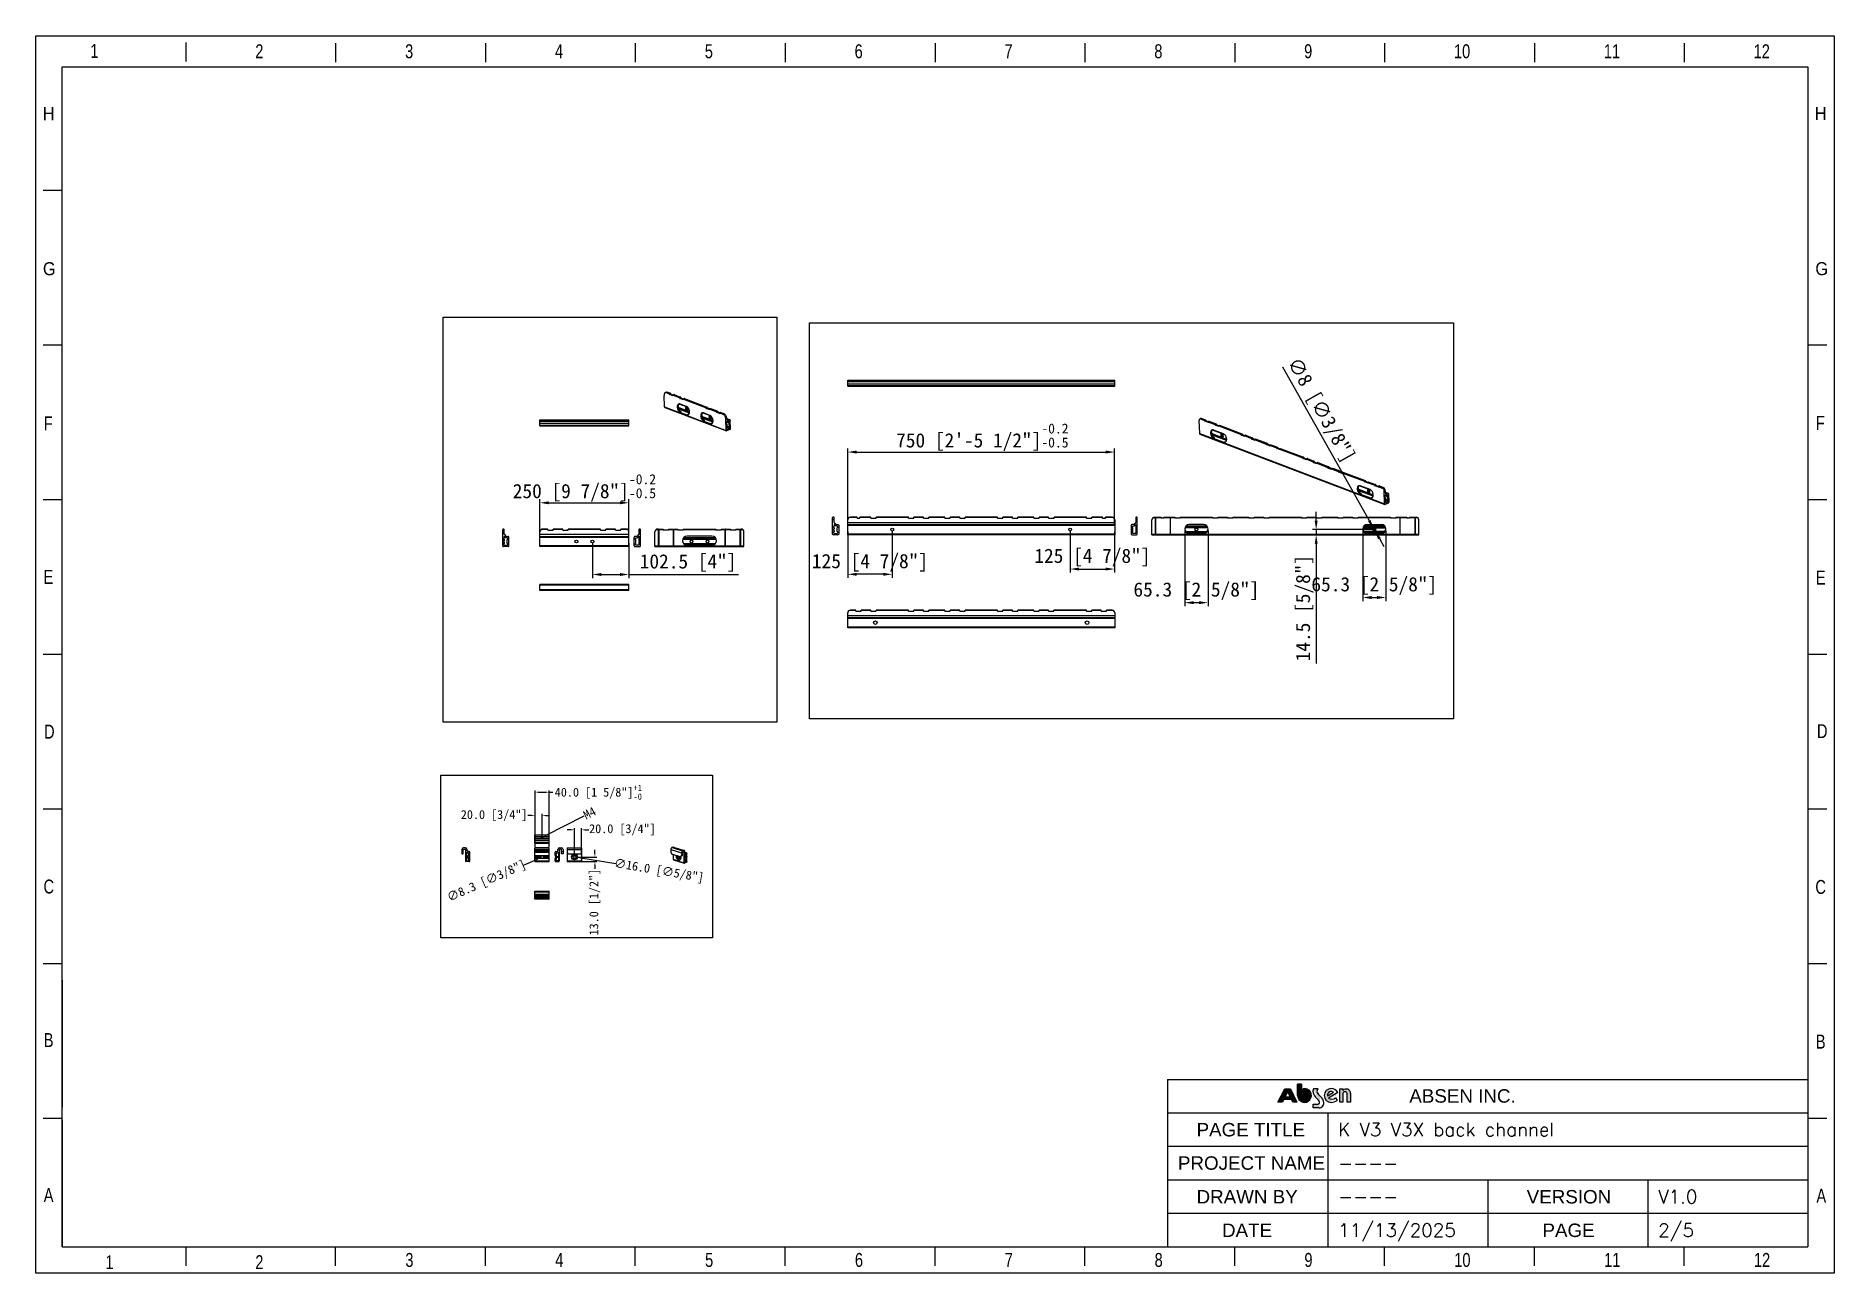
# Model space of a CAD drawing. Header units: millimetres. Extents: x 2900105 to 2915262, y -55349 to -51874.
# Drawn here: x 2905158 to 2910210, y -55349 to -51874 of the extents above; entities that cross this region are included whole.
import ezdxf

# ---------------------------------------------------------------- set-up
doc = ezdxf.new("R2010")
doc.units = ezdxf.units.MM
doc.linetypes.add('HIDDEN', pattern=[0.375, 0.25, -0.125])
for name, color, linetype in [('02___PRT_ALL_AXES', 7, 'Continuous'), ('DEFAULT_2', 8, 'HIDDEN'), ('DIM', 4, 'Continuous'), ('图框', 7, 'Continuous')]:
    doc.layers.add(name, color=color, linetype=linetype)
doc.styles.add('CKSTANDARD', font='arial.ttf')
doc.styles.add('Roamns', font='romans.shx')
doc.styles.get("Standard").update_dxf_attribs({"font": ''})
doc.styles.get('Standard').set_extended_font_data('SimSun')
doc.dimstyles.new('3', dxfattribs={"dimtxt": 25, "dimasz": 10, "dimexe": 5, "dimexo": 5, "dimgap": 1, "dimtad": 0, "dimdec": 1, "dimzin": 0, "dimdsep": 46, "dimtxsty": 'Standard', "dimcen": 0.09, "dimadec": 0, "dimazin": 0, "dimtfac": 1, "dimtdec": 1, "dimtofl": 0, "dimtmove": 0, "dimatfit": 3, "dimfxl": 1, "dimtolj": 1, "dimtzin": 0, "dimarcsym": 0})
doc.dimstyles.new('我的A-GB-50', dxfattribs={"dimscale": 0.5, "dimtxt": 80, "dimasz": 50, "dimexe": 20, "dimexo": 10, "dimgap": 15, "dimtad": 1, "dimdec": 1, "dimzin": 9, "dimdsep": 46, "dimtxsty": 'Standard', "dimcen": 2.5, "dimadec": 0, "dimazin": 0, "dimtfac": 1, "dimtdec": 1, "dimtmove": 0, "dimatfit": 3, "dimfxl": 2, "dimarcsym": 0})

msp = doc.modelspace()

# ---------------------------------------------------------------- blocks, each defined once
blk = doc.blocks.new('A$C7F980674')
at = {"layer": 'DIM'}
h = blk.add_hatch(color=0, dxfattribs=at)
h.paths.add_polyline_path([(0, 14.4), (17.5, 49.1), (32.4, 49.1), (48.6, 14.4), (37.9, 14.4), (34.5, 21.5), (15.2, 21.5), (11.8, 14.4)])
h.paths.add_polyline_path([(24.9, 41.7), (18.4, 28.2), (31.3, 28.2)], flags=16)
h = blk.add_hatch(color=0, dxfattribs=at)
edge = h.paths.add_edge_path()
edge.add_arc((102.7, 13.9), 4.01, 268.9922, 361.5919)
edge.add_arc((99.2, 13.9), 7.59, 1.2701, 51.0785)
edge.add_arc((307.9, 226.7), 290.6, 223.1995, 225.4213, ccw=False)
edge.add_arc((110, 42.4), 20.2, 160.183, 226.2535, ccw=False)
edge.add_line((91, 49.3), (102.8, 49.3))
edge.add_arc((108.3, 42.8), 8.43, 130.3455, 201.7414)
edge.add_arc((128.4, 54.8), 31.8, 208.35, 232.647)
edge.add_arc((94.7, 12), 22.7, 1.6073, 50.5833, ccw=False)
edge.add_arc((105.8, 11.6), 11.6, -89.3538, 5.2245, ccw=False)
edge.add_line((106, 0), (89.9, 0))
edge.add_line((89.9, 0), (89.9, 9.9))
edge.add_line((89.9, 9.9), (102.7, 9.9))
edge = h.paths.add_edge_path()
edge.add_arc((171.8, 36), 5.59, 4.2423, 157.3807)
edge.add_line((166.6, 38.1), (166.6, 14.7))
edge.add_line((166.6, 14.7), (158.3, 14.7))
edge.add_line((158.3, 14.7), (158.3, 49))
edge.add_line((158.3, 49), (166.6, 49))
edge.add_line((166.6, 49), (166.6, 44.5))
edge.add_arc((175.1, 37.2), 11.2, 0.8903, 139.1292, ccw=False)
edge.add_line((186.2, 37.4), (186.2, 14.6))
edge.add_line((186.2, 14.6), (177.3, 14.6))
edge.add_line((177.3, 14.6), (177.3, 36.4))
edge = h.paths.add_edge_path(flags=16)
edge.add_arc((136.4, 32.8), 9.44, 49.484, 192.8466)
edge.add_line((127.2, 30.7), (142.6, 40))
edge = h.paths.add_edge_path()
edge.add_arc((138.3, 35.1), 13, 229.4307, 313.9876)
edge.add_line((147.3, 25.7), (151.6, 19.1))
edge.add_arc((136.9, 38.4), 24.3, 268.4243, 307.2636, ccw=False)
edge.add_arc((136.2, 31.8), 17.7, 90, 270, ccw=False)
edge.add_arc((137, 31.5), 17.9, 25.5591, 92.5335, ccw=False)
edge.add_line((153.1, 39.3), (129.9, 25.2))
at = {"layer": '图框'}
h = blk.add_hatch(color=30, dxfattribs=at)
edge = h.paths.add_edge_path(flags=0)
edge.add_line((64.3, 49.2), (64.3, 38.8))
edge.add_arc((68.1, 31.9), 7.85, -180, 118.4785, ccw=False)
edge.add_line((60.2, 31.9), (60.2, 60.6))
edge.add_line((60.2, 60.6), (50.4, 60.6))
edge.add_line((50.4, 60.6), (50.4, 31.9))
edge.add_arc((68.1, 31.9), 17.7, 180, 462.2223)
at = {"layer": '图框', "color": 7, "linetype": 'Continuous'}
for p, q in [((0, 14.4), (17.5, 49.1)), ((17.5, 49.1), (32.4, 49.1)), ((32.4, 49.1), (48.6, 14.4)), ((91, 49.3), (102.8, 49.3)), ((158.3, 49), (166.6, 49)), ((158.3, 14.7), (158.3, 49)), ((166.6, 49), (166.6, 44.5)), ((11.8, 14.4), (0, 14.4)), ((15.2, 21.5), (11.8, 14.4)), ((34.5, 21.5), (15.2, 21.5)), ((24.9, 41.7), (18.4, 28.2)), ((18.4, 28.2), (31.3, 28.2)), ((31.3, 28.2), (24.9, 41.7)), ((37.9, 14.4), (34.5, 21.5)), ((48.6, 14.4), (37.9, 14.4)), ((89.9, 9.9), (102.7, 9.9)), ((89.9, 0), (89.9, 9.9)), ((106, 0), (89.9, 0)), ((127.2, 30.7), (142.6, 40)), ((153.1, 39.3), (129.9, 25.2)), ((147.3, 25.7), (151.6, 19.1)), ((166.6, 14.7), (158.3, 14.7)), ((166.6, 38.1), (166.6, 14.7)), ((177.3, 14.6), (177.3, 36.4)), ((186.2, 14.6), (177.3, 14.6)), ((186.2, 37.4), (186.2, 14.6))]:
    blk.add_line(p, q, dxfattribs=at)
at = {"layer": '图框', "color": 30}
for p, q in [((60.2, 60.6), (50.4, 60.6)), ((50.4, 60.6), (50.4, 31.9)), ((60.2, 31.9), (60.2, 60.6)), ((64.3, 49.2), (64.3, 38.8))]:
    blk.add_line(p, q, dxfattribs=at)
at = {"layer": '图框', "color": 30, "linetype": 'Continuous'}
for p, q in [((50.4, 60.6), (60.2, 60.6)), ((50.4, 31.9), (50.4, 60.6)), ((60.2, 60.6), (60.2, 31.9)), ((64.3, 38.8), (64.3, 49.2))]:
    blk.add_line(p, q, dxfattribs=at)
at = {"layer": '图框', "color": 30}
for radius, end in [(17.7, 102.2223), (7.85, 118.4785)]:
    blk.add_arc((68.1, 31.9), radius, 180, end, dxfattribs=at)
at = {"layer": '图框', "color": 30, "linetype": 'Continuous'}
for radius, end in [(17.7, 102.2223), (7.85, 118.4785)]:
    blk.add_arc((68.1, 31.9), radius, 180, end, dxfattribs=at)
at = {"layer": '图框', "color": 7, "linetype": 'Continuous'}
for centre, radius, start, end in [((110, 42.4), 20.2, 160.183, 226.2535), ((108.3, 42.8), 8.43, 130.3455, 201.7414), ((136.2, 31.8), 17.7, 90, 270), ((137, 31.5), 17.9, 25.5591, 92.5335), ((175.1, 37.2), 11.2, 0.8903, 139.1292), ((307.9, 226.7), 290.6, 223.1995, 225.4213), ((128.4, 54.8), 31.8, 208.35, 232.647), ((102.7, 13.9), 4.01, 268.9922, 1.5919), ((99.2, 13.9), 7.59, 1.2701, 51.0785), ((105.8, 11.6), 11.6, 270.6462, 5.2245), ((94.7, 12), 22.7, 1.6073, 50.5833), ((136.4, 32.8), 9.44, 49.484, 192.8466), ((138.3, 35.1), 13, 229.4307, 313.9876), ((136.9, 38.4), 24.3, 268.4243, 307.2636), ((171.8, 36), 5.59, 4.2423, 157.3807)]:
    blk.add_arc(centre, radius, start, end, dxfattribs=at)
blk = doc.blocks.new('standard template')
for p, q in [((3074, 30739), (3074, 30336)), ((6246, 30728), (6246, 30325)), ((9418, 30728), (9418, 30325)), ((12589, 30728), (12589, 30325)), ((15761, 30728), (15761, 30325)), ((18933, 30728), (18933, 30325)), ((22104, 30728), (22104, 30325)), ((25276, 30728), (25276, 30325)), ((28448, 30728), (28448, 30325)), ((31619, 30728), (31619, 30325)), ((34791, 30728), (34791, 30325)), ((456, 27607), (54, 27607)), ((456, 24334), (54, 24334)), ((37812, 24334), (37409, 24334)), ((456, 21062), (54, 21062)), ((37812, 21062), (37409, 21062)), ((456, 17790), (54, 17790)), ((37812, 17790), (37409, 17790)), ((456, 14517), (54, 14517)), ((37812, 14517), (37409, 14517)), ((456, 11245), (54, 11245)), ((37812, 11245), (37409, 11245)), ((456, 10901), (456, 8211)), ((456, 8211), (456, 10446)), ((456, 6313), (456, 10291)), ((23857, 8796), (37409, 8796)), ((23857, 8093), (37409, 8093)), ((27246, 8093), (27246, 5254)), ((456, 7973), (54, 7973)), ((456, 7944), (456, 5254)), ((37812, 7973), (37409, 7973)), ((23857, 7383), (37409, 7383)), ((23857, 6674), (37409, 6674)), ((30633, 6674), (30633, 5254)), ((34021, 6674), (34021, 5254)), ((23857, 5964), (37409, 5964)), ((456, 5254), (37409, 5254)), ((3074, 5254), (3074, 4851)), ((6246, 4851), (6246, 5254)), ((9418, 4851), (9418, 5254)), ((12589, 4851), (12589, 5254)), ((15761, 4851), (15761, 5254)), ((18933, 4851), (18933, 5254)), ((22104, 4851), (22104, 5254)), ((25276, 4851), (25276, 5254)), ((28448, 4851), (28448, 5254)), ((31619, 4851), (31619, 5254)), ((34791, 4851), (34791, 5254))]:
    blk.add_line(p, q)
at = {"color": 7}
for p, q in [((23857, 8796), (23857, 5964)), ((28856, 8796), (31734, 8796)), ((23857, 5964), (23857, 5254))]:
    blk.add_line(p, q, dxfattribs=at)
blk.add_lwpolyline([(37963, 4700), (-97, 4700), (-97, 30879), (37963, 30879)], close=True)
for points in [[(456, 6674), (456, 5964), (456, 5254), (456, 30226), (37409, 30226), (37409, 5254)], [(456, 9631), (456, 8921), (456, 8211)]]:
    blk.add_lwpolyline(points, dxfattribs=at)
at = {"color": 0, "xscale": 8.255519999999997, "yscale": 8.255519999999997, "zscale": 8.255519999999997}
blk.add_blockref('A$C7F980674', (26192, 8195), dxfattribs=at)
at = {"style": 'CKSTANDARD'}
for s, height, width, p in [('1', 295, 0.75, (1055, 30416)), ('2', 295, 0.75, (4545, 30408)), ('3', 295, 0.75, (7716, 30408)), ('4', 295, 0.75, (10888, 30408)), ('5', 295, 0.75, (14060, 30408)), ('6', 295, 0.75, (17231, 30408)), ('7', 295, 0.75, (20403, 30408)), ('8', 295, 0.75, (23575, 30408)), ('9', 295, 0.75, (26746, 30408)), ('10', 294.8, 0.75, (29918, 30408)), ('11', 294.8, 0.75, (33090, 30408)), ('12', 294.8, 0.75, (36261, 30408)), ('H', 276, 0.9, (47, 29097)), ('H', 276, 0.9, (37555, 29102)), ('G', 276, 0.9, (50, 25816)), ('G', 276, 0.9, (37567, 25817)), ('F', 295, 0.75, (37578, 22543)), ('F', 295, 0.75, (69, 22532)), ('E', 295, 0.75, (62, 19285)), ('E', 295, 0.75, (37578, 19270)), ('D', 295, 0.75, (74, 16009)), ('D', 295, 0.75, (37601, 16020)), ('C', 295, 0.75, (62, 12732)), ('C', 295, 0.75, (37567, 12723)), ('B', 295, 0.75, (67, 9483)), ('B', 295, 0.75, (37578, 9450)), ('A', 295, 0.75, (67, 6202)), ('A', 295, 0.75, (37590, 6188)), ('1', 295, 0.75, (1373, 4783)), ('2', 295, 0.75, (4545, 4783)), ('3', 295, 0.75, (7722, 4830)), ('4', 295, 0.75, (10894, 4830)), ('5', 295, 0.75, (14066, 4830)), ('6', 295, 0.75, (17237, 4830)), ('7', 295, 0.75, (20409, 4830)), ('8', 295, 0.75, (23581, 4830)), ('9', 295, 0.75, (26752, 4830)), ('10', 294.8, 0.75, (29924, 4830)), ('11', 294.8, 0.75, (33096, 4830)), ('12', 294.8, 0.75, (36267, 4830))]:
    blk.add_text(s, height=height, dxfattribs=dict(at, width=width)).set_placement(p)
at = {"char_height": 284.52, "attachment_point": 1, "style": 'Roamns'}
for s, insert, width in [('{\\fArial|b0|i0|c0|p34;ABSEN INC.}', (28972, 8590), 3912.01), ('{\\fArial|b0|i0|c0|p34;PAGE TITLE}', (24469, 7876), 3912.01), ('{\\fArial|b0|i0|c0|p34;PROJECT NAME}', (24075, 7170), 3305.73), ('{\\fArial|b0|i0|c0|p34;DRAWN BY}', (24469, 6457), 3912.01), ('{\\fArial|b0|i0|c0|p34;VERSION}', (31457, 6457), 3912.01), ('{\\fArial|b0|i0|c0|p34;DATE}', (25008, 5747), 3912.01), ('{\\fArial|b0|i0|c0|p34;PAGE}', (31791, 5747), 3912.01)]:
    blk.add_mtext(s, dxfattribs=dict(at, insert=insert, width=width))
at = {"style": 'Roamns'}
for tag, p in [('PAGE_NAME', (27466, 7594)), ('PROJECT_NAME', (27466, 6884)), ('DRAWN_NAME', (27466, 6174)), ('VERSION', (34241, 6174)), ('SELECT_DATA', (27466, 5464)), ('PAGE_NUMBER', (34241, 5464))]:
    blk.add_attdef(tag, p, '', height=285, dxfattribs=at)
blk = doc.blocks.new('*D293')
at = {"color": 0, "lineweight": -2, "transparency": 16777216}
for p, q in [((2906573.6, -53268.6), (2906573.6, -53175.4)), ((2906598.6, -53185.4), (2906798.6, -53185.4)), ((2906823.6, -53268.6), (2906823.6, -53175.4))]:
    blk.add_line(p, q, dxfattribs=at)
at = {"color": 0, "transparency": 16777216}
for points in [[(2906598.6, -53181.2), (2906598.6, -53189.6), (2906573.6, -53185.4)], [(2906798.6, -53181.2), (2906798.6, -53189.6), (2906823.6, -53185.4)]]:
    blk.add_solid(points, dxfattribs=at)
at = {"layer": 'Defpoints', "color": 0, "transparency": 16777216}
for p in [(2906823.6, -53185.4), (2906573.6, -53273.6), (2906823.6, -53273.6)]:
    blk.add_point(p, dxfattribs=at)
at = {"color": 0, "transparency": 16777216, "insert": (2906698.6, -53143.7), "char_height": 40, "attachment_point": 5}
blk.add_mtext('250 [9 7/8"]{\\H0.7x;\\S-0.2^ -0.5;}', dxfattribs=at)
blk = doc.blocks.new('*D282')
at = {"color": 0, "lineweight": -2, "transparency": 16777216}
for p, q in [((2906721.1, -53299.1), (2906721.1, -53396.9)), ((2906823.6, -53299.1), (2906823.6, -53396.9)), ((2906746.1, -53386.9), (2906798.6, -53386.9)), ((2906823.6, -53386.9), (2907131.7, -53386.9))]:
    blk.add_line(p, q, dxfattribs=at)
at = {"color": 0, "transparency": 16777216}
for points in [[(2906746.1, -53382.7), (2906746.1, -53391), (2906721.1, -53386.9)], [(2906798.6, -53382.7), (2906798.6, -53391), (2906823.6, -53386.9)]]:
    blk.add_solid(points, dxfattribs=at)
at = {"layer": 'Defpoints', "color": 0, "transparency": 16777216}
for p in [(2906721.1, -53294.1), (2906823.6, -53294.1), (2906823.6, -53386.9)]:
    blk.add_point(p, dxfattribs=at)
at = {"color": 0, "transparency": 16777216, "insert": (2906990.1, -53354.6), "char_height": 40, "attachment_point": 5}
blk.add_mtext('102.5 [4"]', dxfattribs=at)
blk = doc.blocks.new('656')
h = blk.add_hatch(color=256)
h.dxf.hatch_style = 1
h.paths.add_polyline_path([(1086.4, 708.3), (1085.9, 708.3), (1085.9, 658.8), (1086.4, 658.8)])
for p, q in [((1085.9, 658.8), (1085.9, 708.3)), ((1086.4, 708.3), (1085.9, 708.3)), ((1086.4, 658.8), (1086.4, 708.3)), ((1085.9, 658.8), (1086.4, 658.8))]:
    blk.add_line(p, q)
blk = doc.blocks.new('*D283')
at = {"color": 0, "lineweight": -2, "transparency": 16777216}
for p, q in [((2907438.6, -53249.3), (2907438.6, -53032.9)), ((2907463.6, -53042.9), (2908163.6, -53042.9)), ((2908188.6, -53249.3), (2908188.6, -53032.9))]:
    blk.add_line(p, q, dxfattribs=at)
at = {"color": 0, "transparency": 16777216}
for points in [[(2907463.6, -53038.7), (2907463.6, -53047), (2907438.6, -53042.9)], [(2908163.6, -53038.7), (2908163.6, -53047), (2908188.6, -53042.9)]]:
    blk.add_solid(points, dxfattribs=at)
at = {"layer": 'Defpoints', "color": 0, "transparency": 16777216}
for p in [(2908188.6, -53042.9), (2907438.6, -53254.3), (2908188.6, -53254.3)]:
    blk.add_point(p, dxfattribs=at)
at = {"color": 0, "transparency": 16777216, "insert": (2907816.7, -53001.2), "char_height": 40, "attachment_point": 5}
blk.add_mtext('750 [2\'-5 1/2"]{\\H0.7x;\\S-0.2^ -0.5;}', dxfattribs=at)
blk = doc.blocks.new('*D278')
at = {"color": 0, "lineweight": -2, "transparency": 16777216}
for p, q in [((2907438.6, -53265.8), (2907438.6, -53396.3)), ((2907563.6, -53265.8), (2907563.6, -53396.3)), ((2907538.6, -53386.3), (2907463.6, -53386.3))]:
    blk.add_line(p, q, dxfattribs=at)
at = {"color": 0, "transparency": 16777216}
for points in [[(2907463.6, -53382.1), (2907463.6, -53390.4), (2907438.6, -53386.3)], [(2907538.6, -53382.1), (2907538.6, -53390.4), (2907563.6, -53386.3)]]:
    blk.add_solid(points, dxfattribs=at)
at = {"layer": 'Defpoints', "color": 0, "transparency": 16777216}
for p in [(2907438.6, -53260.8), (2907563.6, -53260.8), (2907438.6, -53386.3)]:
    blk.add_point(p, dxfattribs=at)
at = {"color": 0, "transparency": 16777216, "insert": (2907501.1, -53354), "char_height": 40, "attachment_point": 5}
blk.add_mtext('125 [4 7/8"]', dxfattribs=at)
blk = doc.blocks.new('*D279')
at = {"color": 0, "lineweight": -2, "transparency": 16777216}
for p, q in [((2908063.6, -53265.8), (2908063.6, -53381.5)), ((2908188.6, -53265.8), (2908188.6, -53381.5)), ((2908088.6, -53371.5), (2908163.6, -53371.5))]:
    blk.add_line(p, q, dxfattribs=at)
at = {"color": 0, "transparency": 16777216}
for points in [[(2908088.6, -53367.3), (2908088.6, -53375.6), (2908063.6, -53371.5)], [(2908163.6, -53367.3), (2908163.6, -53375.6), (2908188.6, -53371.5)]]:
    blk.add_solid(points, dxfattribs=at)
at = {"layer": 'Defpoints', "color": 0, "transparency": 16777216}
for p in [(2908063.6, -53260.8), (2908188.6, -53260.8), (2908188.6, -53371.5)]:
    blk.add_point(p, dxfattribs=at)
at = {"color": 0, "transparency": 16777216, "insert": (2908126.1, -53339.2), "char_height": 40, "attachment_point": 5}
blk.add_mtext('125 [4 7/8"]', dxfattribs=at)
blk = doc.blocks.new('*D284')
at = {"color": 0, "lineweight": -2, "transparency": 16777216}
for p, q in [((2908385.5, -53263.7), (2908385.5, -53476)), ((2908450.9, -53263.7), (2908450.9, -53476)), ((2908425.9, -53466), (2908410.5, -53466))]:
    blk.add_line(p, q, dxfattribs=at)
at = {"color": 0, "transparency": 16777216}
for points in [[(2908410.5, -53461.8), (2908410.5, -53470.1), (2908385.5, -53466)], [(2908425.9, -53461.8), (2908425.9, -53470.1), (2908450.9, -53466)]]:
    blk.add_solid(points, dxfattribs=at)
at = {"layer": 'Defpoints', "color": 0, "transparency": 16777216}
for p in [(2908385.5, -53258.7), (2908450.9, -53258.7), (2908385.5, -53466)]:
    blk.add_point(p, dxfattribs=at)
at = {"color": 0, "transparency": 16777216, "insert": (2908418.2, -53433.7), "char_height": 40, "attachment_point": 5}
blk.add_mtext('65.3 [2 5/8"]', dxfattribs=at)
blk = doc.blocks.new('*D280')
at = {"color": 0, "lineweight": -2, "transparency": 16777216}
for p, q in [((2908754.8, -53235.8), (2908754.8, -53210.8)), ((2908911.9, -53260.8), (2908744.8, -53260.8)), ((2908911.9, -53275.3), (2908744.8, -53275.3)), ((2908754.8, -53260.8), (2908754.8, -53275.3)), ((2908754.8, -53300.3), (2908754.8, -53637.1))]:
    blk.add_line(p, q, dxfattribs=at)
at = {"color": 0, "transparency": 16777216}
for points in [[(2908750.7, -53235.8), (2908759, -53235.8), (2908754.8, -53260.8)], [(2908750.7, -53300.3), (2908759, -53300.3), (2908754.8, -53275.3)]]:
    blk.add_solid(points, dxfattribs=at)
at = {"layer": 'Defpoints', "color": 0, "transparency": 16777216}
for p in [(2908754.8, -53275.3), (2908916.9, -53260.8), (2908916.9, -53275.3)]:
    blk.add_point(p, dxfattribs=at)
at = {"color": 0, "transparency": 16777216, "insert": (2908722.5, -53481.2), "char_height": 40, "attachment_point": 5, "rotation": 90}
blk.add_mtext('14.5 [5/8"]', dxfattribs=at)
blk = doc.blocks.new('*D285')
at = {"color": 0, "lineweight": -2, "transparency": 16777216}
for p, q in [((2908885.5, -53263.7), (2908885.5, -53461.4)), ((2908950.9, -53263.7), (2908950.9, -53461.4)), ((2908910.5, -53451.4), (2908925.9, -53451.4))]:
    blk.add_line(p, q, dxfattribs=at)
at = {"color": 0, "transparency": 16777216}
for points in [[(2908910.5, -53447.3), (2908910.5, -53455.6), (2908885.5, -53451.4)], [(2908925.9, -53447.3), (2908925.9, -53455.6), (2908950.9, -53451.4)]]:
    blk.add_solid(points, dxfattribs=at)
at = {"layer": 'Defpoints', "color": 0, "transparency": 16777216}
for p in [(2908885.5, -53258.7), (2908950.9, -53258.7), (2908950.9, -53451.4)]:
    blk.add_point(p, dxfattribs=at)
at = {"color": 0, "transparency": 16777216, "insert": (2908918.2, -53419.1), "char_height": 40, "attachment_point": 5}
blk.add_mtext('65.3 [2 5/8"]', dxfattribs=at)
blk = doc.blocks.new('*D286')
at = {"color": 0, "lineweight": -2, "transparency": 16777216}
for p, q in [((2908660.3, -52803.9), (2908904, -53235.6)), ((2908920.2, -53264.3), (2908916.2, -53257.3)), ((2908932.5, -53286.1), (2908944.8, -53307.9))]:
    blk.add_line(p, q, dxfattribs=at)
at = {"color": 0, "transparency": 16777216}
for points in [[(2908907.6, -53233.5), (2908900.3, -53237.6), (2908916.2, -53257.3)], [(2908936.1, -53284), (2908928.8, -53288.1), (2908920.2, -53264.3)]]:
    blk.add_solid(points, dxfattribs=at)
at = {"layer": 'Defpoints', "color": 0, "transparency": 16777216}
for p in [(2908916.2, -53257.3), (2908920.2, -53264.3)]:
    blk.add_point(p, dxfattribs=at)
at = {"color": 0, "transparency": 16777216, "insert": (2908766.3, -52926.1), "char_height": 40, "attachment_point": 5, "rotation": 299.4441}
blk.add_mtext('∅8 [∅3/8"]', dxfattribs=at)
blk = doc.blocks.new('drftgyhjkl')
at = {"color": 7, "linetype": 'Continuous'}
for p, q in [((68361.6, 7008.8), (68361.6, 7050.8)), ((68361.6, 7043.8), (69111.6, 7043.8)), ((68361.6, 7037.8), (69111.6, 7037.8)), ((68361.6, 7035.8), (69111.6, 7035.8)), ((68384.1, 7057.1), (68365.1, 7057.1)), ((68384.1, 7058.3), (68369.1, 7058.3)), ((68384.1, 7055.3), (68384.1, 7058.3)), ((68384.1, 7055.3), (68399.1, 7055.3)), ((68399.1, 7055.3), (68399.1, 7058.3)), ((68426.1, 7058.3), (68399.1, 7058.3)), ((68426.1, 7057.1), (68399.1, 7057.1)), ((68426.1, 7055.3), (68426.1, 7058.3)), ((68426.1, 7055.3), (68441.1, 7055.3)), ((68441.1, 7055.3), (68441.1, 7058.3)), ((68532.1, 7058.3), (68441.1, 7058.3)), ((68532.1, 7057.1), (68441.1, 7057.1)), ((68532.1, 7055.3), (68532.1, 7058.3)), ((68532.1, 7055.3), (68547.1, 7055.3)), ((68547.1, 7055.3), (68547.1, 7058.3)), ((68574.1, 7058.3), (68547.1, 7058.3)), ((68574.1, 7057.1), (68547.1, 7057.1)), ((68574.1, 7055.3), (68574.1, 7058.3)), ((68574.1, 7055.3), (68589.1, 7055.3)), ((68589.1, 7055.3), (68589.1, 7058.3)), ((68634.1, 7058.3), (68589.1, 7058.3)), ((68634.1, 7057.1), (68589.1, 7057.1)), ((68634.1, 7055.3), (68634.1, 7058.3)), ((68634.1, 7055.3), (68649.1, 7055.3)), ((68649.1, 7055.3), (68649.1, 7058.3)), ((68676.1, 7058.3), (68649.1, 7058.3)), ((68676.1, 7057.1), (68649.1, 7057.1)), ((68676.1, 7055.3), (68676.1, 7058.3)), ((68676.1, 7055.3), (68691.1, 7055.3)), ((68691.1, 7055.3), (68691.1, 7058.3)), ((68782.1, 7058.3), (68691.1, 7058.3)), ((68782.1, 7057.1), (68691.1, 7057.1)), ((68782.1, 7055.3), (68782.1, 7058.3)), ((68782.1, 7055.3), (68797.1, 7055.3)), ((68824.1, 7058.3), (68797.1, 7058.3)), ((68797.1, 7055.3), (68797.1, 7058.3)), ((68824.1, 7057.1), (68797.1, 7057.1)), ((68824.1, 7055.3), (68824.1, 7058.3)), ((68824.1, 7055.3), (68839.1, 7055.3)), ((68884.1, 7058.3), (68839.1, 7058.3)), ((68839.1, 7055.3), (68839.1, 7058.3)), ((68884.1, 7057.1), (68839.1, 7057.1)), ((68884.1, 7055.3), (68884.1, 7058.3)), ((68884.1, 7055.3), (68899.1, 7055.3)), ((68926.1, 7058.3), (68899.1, 7058.3)), ((68899.1, 7055.3), (68899.1, 7058.3)), ((68926.1, 7057.1), (68899.1, 7057.1)), ((68926.1, 7055.3), (68926.1, 7058.3)), ((68926.1, 7055.3), (68941.1, 7055.3)), ((69032.1, 7058.3), (68941.1, 7058.3)), ((68941.1, 7055.3), (68941.1, 7058.3)), ((69032.1, 7057.1), (68941.1, 7057.1)), ((69032.1, 7055.3), (69032.1, 7058.3)), ((69032.1, 7055.3), (69047.1, 7055.3)), ((69074.1, 7058.3), (69047.1, 7058.3)), ((69047.1, 7055.3), (69047.1, 7058.3)), ((69074.1, 7057.1), (69047.1, 7057.1)), ((69074.1, 7055.3), (69074.1, 7058.3)), ((69074.1, 7055.3), (69089.1, 7055.3)), ((69104.1, 7058.3), (69089.1, 7058.3)), ((69089.1, 7055.3), (69089.1, 7058.3)), ((69108.2, 7057.1), (69089.1, 7057.1)), ((69111.6, 7050.8), (69111.6, 7008.8)), ((69111.6, 7010.8), (68361.6, 7010.8)), ((69111.6, 7008.8), (68361.6, 7008.8))]:
    blk.add_line(p, q, dxfattribs=at)
for centre, start, end in [((68369.1, 7050.8), 90, 180), ((69104.1, 7050.8), 0, 90)]:
    blk.add_arc(centre, 7.5, start, end, dxfattribs=at)
at = {"layer": '02___PRT_ALL_AXES', "color": 7, "linetype": 'Continuous'}
for centre in [(68439.1, 7023.3), (69034.1, 7023.3)]:
    blk.add_circle(centre, 5, dxfattribs=at)
blk = doc.blocks.new('*D287')
at = {"color": 0, "lineweight": -2, "transparency": 16777216}
for p, q in [((2906559.8, -54151.9), (2906559.8, -53993.4)), ((2906569.8, -53998.4), (2906589.8, -53998.4)), ((2906599.8, -54151.9), (2906599.8, -53993.4)), ((2906599.8, -53998.4), (2906609.8, -53998.4))]:
    blk.add_line(p, q, dxfattribs=at)
at = {"color": 0, "transparency": 16777216}
for points in [[(2906569.8, -53996.7), (2906569.8, -54000), (2906559.8, -53998.4)], [(2906589.8, -53996.7), (2906589.8, -54000), (2906599.8, -53998.4)]]:
    blk.add_solid(points, dxfattribs=at)
at = {"layer": 'Defpoints', "color": 0, "transparency": 16777216}
for p in [(2906599.8, -53998.4), (2906559.8, -54156.9), (2906599.8, -54156.9)]:
    blk.add_point(p, dxfattribs=at)
at = {"color": 0, "transparency": 16777216, "insert": (2906737.8, -53998.4), "char_height": 25, "attachment_point": 5}
blk.add_mtext('\\A1;40.0 [1 5/8"]{\\H0.7x;\\S+1^ -0;}', dxfattribs=at)
blk = doc.blocks.new('*D288')
at = {"color": 0, "lineweight": -2, "transparency": 16777216}
for p, q in [((2906670.5, -54180.5), (2906670.7, -54180.5)), ((2906670.6, -54180.6), (2906670.6, -54180.4)), ((2906787.3, -54200), (2906688.3, -54183.4))]:
    blk.add_line(p, q, dxfattribs=at)
at = {"color": 0, "transparency": 16777216}
blk.add_solid([(2906688.6, -54181.8), (2906688, -54185.1), (2906678.5, -54181.8)], dxfattribs=at)
at = {"layer": 'Defpoints', "color": 0, "transparency": 16777216}
for p in [(2906662.7, -54179.1), (2906678.5, -54181.8)]:
    blk.add_point(p, dxfattribs=at)
at = {"color": 0, "transparency": 16777216, "insert": (2906907.8, -54220.3), "char_height": 25, "attachment_point": 5, "rotation": 350.4781}
blk.add_mtext('\\A1;∅16.0 [∅5/8"]', dxfattribs=at)
blk = doc.blocks.new('*D289')
at = {"color": 0, "lineweight": -2, "transparency": 16777216}
for p, q in [((2906728.1, -54170.5), (2906728.1, -54160.5)), ((2906675.7, -54180.5), (2906733.1, -54180.5)), ((2906675.7, -54193.5), (2906733.1, -54193.5)), ((2906728.1, -54203.5), (2906728.1, -54213.5))]:
    blk.add_line(p, q, dxfattribs=at)
at = {"color": 0, "transparency": 16777216}
for points in [[(2906726.4, -54170.5), (2906729.7, -54170.5), (2906728.1, -54180.5)], [(2906726.4, -54203.5), (2906729.7, -54203.5), (2906728.1, -54193.5)]]:
    blk.add_solid(points, dxfattribs=at)
at = {"layer": 'Defpoints', "color": 0, "transparency": 16777216}
for p in [(2906670.7, -54180.5), (2906670.7, -54193.5), (2906728.1, -54193.5)]:
    blk.add_point(p, dxfattribs=at)
at = {"color": 0, "transparency": 16777216, "insert": (2906728.1, -54307.2), "char_height": 25, "attachment_point": 5, "rotation": 90}
blk.add_mtext('\\A1;13.0 [1/2"]', dxfattribs=at)
blk = doc.blocks.new('*D290')
at = {"color": 0, "lineweight": -2, "transparency": 16777216}
for p, q in [((2906527.7, -54203.5), (2906566.8, -54186.2)), ((2906579.7, -54180.5), (2906579.9, -54180.5)), ((2906579.8, -54180.6), (2906579.8, -54180.4))]:
    blk.add_line(p, q, dxfattribs=at)
at = {"color": 0, "transparency": 16777216}
blk.add_solid([(2906566.2, -54184.7), (2906567.5, -54187.7), (2906576, -54182.1)], dxfattribs=at)
at = {"layer": 'Defpoints', "color": 0, "transparency": 16777216}
for p in [(2906576, -54182.1), (2906583.6, -54178.8)]:
    blk.add_point(p, dxfattribs=at)
at = {"color": 0, "transparency": 16777216, "insert": (2906424.2, -54249.5), "char_height": 25, "attachment_point": 5, "rotation": 23.9146}
blk.add_mtext('\\A1;∅8.3 [∅3/8"]', dxfattribs=at)
blk = doc.blocks.new('*D291')
at = {"color": 0, "lineweight": -2, "transparency": 16777216}
for p, q in [((2906559.8, -54121.1), (2906559.8, -54059.2)), ((2906579.8, -54121.1), (2906579.8, -54059.2)), ((2906549.8, -54064.2), (2906539.8, -54064.2)), ((2906589.8, -54064.2), (2906599.8, -54064.2))]:
    blk.add_line(p, q, dxfattribs=at)
at = {"color": 0, "transparency": 16777216}
for points in [[(2906549.8, -54062.5), (2906549.8, -54065.9), (2906559.8, -54064.2)], [(2906589.8, -54062.5), (2906589.8, -54065.9), (2906579.8, -54064.2)]]:
    blk.add_solid(points, dxfattribs=at)
at = {"layer": 'Defpoints', "color": 0, "transparency": 16777216}
for p in [(2906559.8, -54064.2), (2906559.8, -54126.1), (2906579.8, -54126.1)]:
    blk.add_point(p, dxfattribs=at)
at = {"color": 0, "transparency": 16777216, "insert": (2906444.9, -54064.2), "char_height": 25, "attachment_point": 5}
blk.add_mtext('\\A1;20.0 [3/4"]', dxfattribs=at)
blk = doc.blocks.new('*D292')
at = {"color": 0, "lineweight": -2, "transparency": 16777216}
for p, q in [((2906660.6, -54104), (2906650.6, -54104)), ((2906670.6, -54175.5), (2906670.6, -54099)), ((2906690.6, -54175.5), (2906690.6, -54099)), ((2906700.6, -54104), (2906710.6, -54104))]:
    blk.add_line(p, q, dxfattribs=at)
at = {"color": 0, "transparency": 16777216}
for points in [[(2906660.6, -54102.4), (2906660.6, -54105.7), (2906670.6, -54104)], [(2906700.6, -54102.4), (2906700.6, -54105.7), (2906690.6, -54104)]]:
    blk.add_solid(points, dxfattribs=at)
at = {"layer": 'Defpoints', "color": 0, "transparency": 16777216}
for p in [(2906690.6, -54104), (2906670.6, -54180.5), (2906690.6, -54180.5)]:
    blk.add_point(p, dxfattribs=at)
at = {"color": 0, "transparency": 16777216, "insert": (2906805.4, -54104), "char_height": 25, "attachment_point": 5}
blk.add_mtext('\\A1;20.0 [3/4"]', dxfattribs=at)
blk = doc.blocks.new('*D281')
at = {"color": 0, "lineweight": -2, "transparency": 16777216}
for p, q in [((2906697.1, -54065.4), (2906590.2, -54120.5)), ((2906579.7, -54125.9), (2906579.9, -54125.9)), ((2906579.8, -54126), (2906579.8, -54125.8))]:
    blk.add_line(p, q, dxfattribs=at)
at = {"color": 0, "transparency": 16777216}
blk.add_solid([(2906589.5, -54119.1), (2906591, -54122), (2906581.3, -54125.1)], dxfattribs=at)
at = {"layer": 'Defpoints', "color": 0, "transparency": 16777216}
for p in [(2906578.2, -54126.7), (2906581.3, -54125.1)]:
    blk.add_point(p, dxfattribs=at)
at = {"color": 0, "transparency": 16777216, "insert": (2906713.1, -54057.1), "char_height": 25, "attachment_point": 5, "rotation": 27.3021}
blk.add_mtext('\\A1;M4', dxfattribs=at)

# ---------------------------------------------------------------- dimensions: what is measured, and where the dimension line sits
for p1, p2, dimstyle, picture, middle in [((2908920.18, -53264.31), (2908916.24, -53257.35), '我的A-GB-50', '*D286', (2908738.21, -52941.96)), ((2906583.57, -54178.78), (2906575.99, -54182.14), '3', '*D290', (2906424.17, -54249.46)), ((2906662.68, -54179.14), (2906678.46, -54181.78), '3', '*D288', (2906907.83, -54220.26))]:
    dim = msp.add_diameter_dim_2p(p1=p1, p2=p2, dimstyle=dimstyle)
    dim.commit()
    dim.dimension.update_dxf_attribs({"geometry": picture, "text_midpoint": middle, "dimtype": 163})
for base, p1, p2, text, dimstyle, picture, middle in [((2908188.64, -53042.88), (2907438.64, -53254.33), (2908188.64, -53254.33), '<>{\\H0.7x;\\S-0.2^ -0.5;}', '我的A-GB-50', '*D283', (2907816.65, -53042.88)), ((2906823.56, -53185.41), (2906573.56, -53273.64), (2906823.56, -53273.64), '<>{\\H0.7x;\\S-0.2^ -0.5;}', '我的A-GB-50', '*D293', (2906698.56, -53185.41)), ((2906599.78, -53998.37), (2906559.78, -54156.85), (2906599.78, -54156.85), '<>{\\H0.7x;\\S+1^ -0;}', '3', '*D287', (2906737.84, -53998.37))]:
    dim = msp.add_linear_dim(base=base, p1=p1, p2=p2, text=text, dimstyle=dimstyle)
    dim.commit()
    dim.dimension.update_dxf_attribs({"geometry": picture, "text_midpoint": middle, "dimtype": 160})
for base, p1, p2, dimstyle, picture, middle in [((2908188.64, -53371.47), (2908063.64, -53260.83), (2908188.64, -53260.83), '我的A-GB-50', '*D279', (2908126.14, -53371.47)), ((2906823.56, -53386.86), (2906721.06, -53294.14), (2906823.56, -53294.14), '我的A-GB-50', '*D282', (2906990.14, -53386.86)), ((2907438.64, -53386.26), (2907563.64, -53260.83), (2907438.64, -53260.83), '我的A-GB-50', '*D278', (2907501.14, -53386.26)), ((2908385.54, -53465.98), (2908450.88, -53258.66), (2908385.54, -53258.66), '我的A-GB-50', '*D284', (2908418.21, -53465.98)), ((2906559.78, -54064.2), (2906579.78, -54126.15), (2906559.78, -54126.15), '3', '*D291', (2906444.93, -54064.2)), ((2906690.57, -54104.04), (2906670.57, -54180.46), (2906690.57, -54180.46), '3', '*D292', (2906805.42, -54104.04))]:
    dim = msp.add_linear_dim(base=base, p1=p1, p2=p2, dimstyle=dimstyle)
    dim.commit()
    dim.dimension.update_dxf_attribs({"geometry": picture, "text_midpoint": middle, "dimtype": 160})
for base, p1, p2, angle, picture, middle in [((2908754.82, -53275.33), (2908916.85, -53260.83), (2908916.85, -53275.33), 90, '*D280', (2908754.82, -53481.21)), ((2908950.88, -53451.44), (2908885.54, -53258.66), (2908950.88, -53258.66), 180, '*D285', (2908918.21, -53451.44))]:
    dim = msp.add_linear_dim(base=base, p1=p1, p2=p2, angle=angle, dimstyle='我的A-GB-50')
    dim.commit()
    dim.dimension.update_dxf_attribs({"geometry": picture, "text_midpoint": middle, "dimtype": 160})
dim = msp.add_diameter_dim_2p(p1=(2906578.23, -54126.74), p2=(2906581.34, -54125.13), text='M4', dimstyle='3')
dim.commit()
dim.dimension.update_dxf_attribs({"geometry": '*D281', "text_midpoint": (2906713.15, -54057.09), "dimtype": 163})
dim = msp.add_linear_dim(base=(2906728.08, -54193.46), p1=(2906670.67, -54180.46), p2=(2906670.67, -54193.46), angle=90, dimstyle='3')
dim.commit()
dim.dimension.update_dxf_attribs({"geometry": '*D289', "text_midpoint": (2906728.08, -54307.2)})

# ---------------------------------------------------------------- linework, layer by layer
at = {"color": 7, "linetype": 'Continuous'}
for p, q in [((2907438.64, -52857.81), (2907438.64, -52840.81)), ((2907438.64, -52840.81), (2908188.64, -52840.81)), ((2907438.64, -52844.81), (2908188.64, -52844.81)), ((2907446.14, -52843.61), (2907446.14, -52842.01)), ((2907461.14, -52842.01), (2907446.14, -52842.01)), ((2907461.14, -52843.61), (2907446.14, -52843.61)), ((2907461.14, -52844.81), (2907461.14, -52840.81)), ((2907476.14, -52844.81), (2907476.14, -52840.81)), ((2907503.14, -52842.01), (2907476.14, -52842.01)), ((2907503.14, -52843.61), (2907476.14, -52843.61)), ((2907503.14, -52844.81), (2907503.14, -52840.81)), ((2907518.14, -52844.81), (2907518.14, -52840.81)), ((2907609.14, -52842.01), (2907518.14, -52842.01)), ((2907609.14, -52843.61), (2907518.14, -52843.61)), ((2907609.14, -52844.81), (2907609.14, -52840.81)), ((2907624.14, -52844.81), (2907624.14, -52840.81)), ((2907651.14, -52842.01), (2907624.14, -52842.01)), ((2907651.14, -52843.61), (2907624.14, -52843.61)), ((2907651.14, -52844.81), (2907651.14, -52840.81)), ((2907666.14, -52844.81), (2907666.14, -52840.81)), ((2907711.14, -52842.01), (2907666.14, -52842.01)), ((2907711.14, -52843.61), (2907666.14, -52843.61)), ((2907711.14, -52844.81), (2907711.14, -52840.81)), ((2907726.14, -52844.81), (2907726.14, -52840.81)), ((2907753.14, -52842.01), (2907726.14, -52842.01)), ((2907753.14, -52843.61), (2907726.14, -52843.61)), ((2907753.14, -52844.81), (2907753.14, -52840.81)), ((2907768.14, -52844.81), (2907768.14, -52840.81)), ((2907859.14, -52842.01), (2907768.14, -52842.01)), ((2907859.14, -52843.61), (2907768.14, -52843.61)), ((2907859.14, -52844.81), (2907859.14, -52840.81)), ((2907874.14, -52844.81), (2907874.14, -52840.81)), ((2907901.14, -52842.01), (2907874.14, -52842.01)), ((2907901.14, -52843.61), (2907874.14, -52843.61)), ((2907901.14, -52844.81), (2907901.14, -52840.81)), ((2907916.14, -52844.81), (2907916.14, -52840.81)), ((2907961.14, -52842.01), (2907916.14, -52842.01)), ((2907961.14, -52843.61), (2907916.14, -52843.61)), ((2907961.14, -52844.81), (2907961.14, -52840.81)), ((2907976.14, -52844.81), (2907976.14, -52840.81)), ((2908003.14, -52842.01), (2907976.14, -52842.01)), ((2908003.14, -52843.61), (2907976.14, -52843.61)), ((2908003.14, -52844.81), (2908003.14, -52840.81)), ((2908018.14, -52844.81), (2908018.14, -52840.81)), ((2908109.14, -52842.01), (2908018.14, -52842.01)), ((2908109.14, -52843.61), (2908018.14, -52843.61)), ((2908109.14, -52844.81), (2908109.14, -52840.81)), ((2908124.14, -52844.81), (2908124.14, -52840.81)), ((2908151.14, -52842.01), (2908124.14, -52842.01)), ((2908151.14, -52843.61), (2908124.14, -52843.61)), ((2908151.14, -52844.81), (2908151.14, -52840.81)), ((2908166.14, -52844.81), (2908166.14, -52840.81)), ((2908181.14, -52842.01), (2908166.14, -52842.01)), ((2908181.14, -52843.61), (2908166.14, -52843.61)), ((2908181.14, -52842.01), (2908181.14, -52843.61)), ((2908188.64, -52857.81), (2908188.64, -52840.81)), ((2906923.7, -52916.14), (2906922.6, -52883.97)), ((2906927.2, -52875.47), (2906926.55, -52875.69)), ((2906927.2, -52875.47), (2906937.83, -52879.51)), ((2906929.43, -52874.51), (2906927.42, -52875.33)), ((2906930.09, -52874.3), (2906929.43, -52874.52)), ((2906931.73, -52875.42), (2906932.89, -52874.95)), ((2906931.73, -52875.42), (2906938.66, -52878.06)), ((2906931.88, -52874.38), (2906939.88, -52877.42)), ((2906932.89, -52874.95), (2906939.81, -52877.59)), ((2906937.83, -52879.51), (2906937.89, -52881.17)), ((2906937.89, -52881.17), (2906940.77, -52879.99)), ((2906948.28, -52885.11), (2906937.89, -52881.17)), ((2906938.66, -52878.06), (2906939.81, -52877.59)), ((2906940.27, -52877.57), (2906939.81, -52877.59)), ((2906940.71, -52878.34), (2906940.77, -52879.99)), ((2906948.32, -52882.86), (2906940.77, -52879.99)), ((2906948.22, -52883.46), (2906948.28, -52885.11)), ((2906948.22, -52883.46), (2906966.92, -52890.57)), ((2906949.05, -52882), (2906950.2, -52881.54)), ((2906949.05, -52882), (2906967.75, -52889.11)), ((2906950.66, -52881.52), (2906950.2, -52881.54)), ((2906950.2, -52881.54), (2906968.9, -52888.64)), ((2906950.66, -52881.52), (2906968.96, -52888.47)), ((2906966.92, -52890.57), (2906966.98, -52892.22)), ((2906966.98, -52892.22), (2906969.86, -52891.05)), ((2906977.36, -52896.17), (2906966.98, -52892.22)), ((2906967.75, -52889.11), (2906968.9, -52888.64)), ((2906969.36, -52888.62), (2906968.9, -52888.64)), ((2906969.8, -52889.39), (2906969.86, -52891.05)), ((2906977.4, -52893.92), (2906969.86, -52891.05)), ((2906977.31, -52894.52), (2906977.36, -52896.17)), ((2906977.31, -52894.52), (2907040.33, -52918.47)), ((2906978.13, -52893.06), (2906979.29, -52892.59)), ((2906978.13, -52893.06), (2907041.16, -52917.02)), ((2906979.75, -52892.57), (2906979.29, -52892.59)), ((2906979.29, -52892.59), (2907042.31, -52916.55)), ((2906979.75, -52892.57), (2907042.38, -52916.38)), ((2907438.64, -52850.81), (2908188.64, -52850.81)), ((2907438.64, -52855.81), (2908188.64, -52855.81)), ((2907438.64, -52857.81), (2908188.64, -52857.81)), ((2906923.7, -52916.14), (2907096.85, -52981.95)), ((2906924.43, -52917.43), (2907097.58, -52983.24)), ((2906961.59, -52916.82), (2906994.25, -52929.24)), ((2906961.63, -52917.09), (2906994.25, -52929.49)), ((2906961.83, -52918.67), (2906962.5, -52918.93)), ((2906961.85, -52911.88), (2906962.29, -52912.05)), ((2906962.04, -52916.03), (2906961.86, -52916.1)), ((2906961.86, -52918.6), (2906962.71, -52918.92)), ((2906961.87, -52911.8), (2906962.47, -52912.03)), ((2906961.94, -52912.13), (2906962.11, -52912.12)), ((2906961.97, -52912.06), (2906962.11, -52912.12)), ((2906962.29, -52912.05), (2906962.11, -52912.12)), ((2906962.11, -52919), (2906962.32, -52919)), ((2906962.13, -52918.93), (2906962.32, -52919)), ((2906962.29, -52912.05), (2906962.47, -52912.03)), ((2906962.5, -52918.93), (2906962.32, -52919)), ((2906962.5, -52918.93), (2906962.71, -52918.92)), ((2906962.96, -52919.36), (2906994.32, -52931.28)), ((2906963.17, -52909.66), (2906962.99, -52909.73)), ((2906963.29, -52920.22), (2906994.18, -52931.96)), ((2906994.16, -52932.09), (2906963.34, -52920.38)), ((2906994.02, -52932.78), (2906963.62, -52921.23)), ((2906993.84, -52933.62), (2906964.1, -52922.31)), ((2906964.33, -52923.71), (2906964.15, -52923.78)), ((2906988.76, -52917.17), (2906964.72, -52908.03)), ((2906965.83, -52927), (2906966.99, -52927.44)), ((2906965.86, -52926.93), (2906967.28, -52927.47)), ((2906987.2, -52915.84), (2906965.92, -52907.75)), ((2906966.55, -52927.41), (2906966.81, -52927.51)), ((2906966.66, -52907.89), (2906986.39, -52915.39)), ((2906966.99, -52927.44), (2906966.81, -52927.51)), ((2906985.18, -52914.7), (2906967.86, -52908.12)), ((2906968.66, -52931.42), (2906971.54, -52930.24)), ((2906968.66, -52931.42), (2906985.97, -52938)), ((2906985.97, -52938), (2906988.85, -52936.83)), ((2907027.38, -52941.83), (2907060.04, -52954.24)), ((2907027.43, -52942.1), (2907060.05, -52954.5)), ((2907027.63, -52943.68), (2907028.29, -52943.93)), ((2907027.64, -52936.88), (2907028.09, -52937.05)), ((2907027.83, -52941.04), (2907027.65, -52941.11)), ((2907027.66, -52943.61), (2907028.5, -52943.93)), ((2907027.67, -52936.81), (2907028.27, -52937.04)), ((2907027.73, -52937.14), (2907027.91, -52937.13)), ((2907027.76, -52937.07), (2907027.91, -52937.13)), ((2907027.9, -52944.01), (2907028.11, -52944.01)), ((2907028.09, -52937.05), (2907027.91, -52937.13)), ((2907027.93, -52943.94), (2907028.11, -52944.01)), ((2907028.09, -52937.05), (2907028.27, -52937.04)), ((2907028.29, -52943.93), (2907028.11, -52944.01)), ((2907028.29, -52943.93), (2907028.5, -52943.93)), ((2907028.75, -52944.36), (2907060.11, -52956.28)), ((2907028.97, -52934.67), (2907028.79, -52934.74)), ((2907029.08, -52945.23), (2907059.98, -52956.97)), ((2907059.95, -52957.1), (2907029.14, -52945.39)), ((2907059.81, -52957.79), (2907029.42, -52946.23)), ((2907059.64, -52958.63), (2907029.89, -52947.32)), ((2907030.13, -52948.71), (2907029.94, -52948.79)), ((2907054.55, -52942.18), (2907030.51, -52933.04)), ((2907053, -52940.85), (2907031.71, -52932.76)), ((2907032.46, -52932.9), (2907052.18, -52940.4)), ((2907050.97, -52939.71), (2907033.66, -52933.13)), ((2907040.33, -52918.47), (2907040.39, -52920.13)), ((2907040.39, -52920.13), (2907043.27, -52918.95)), ((2907050.78, -52924.07), (2907040.39, -52920.13)), ((2907041.16, -52917.02), (2907042.31, -52916.55)), ((2907042.78, -52916.53), (2907042.31, -52916.55)), ((2907043.21, -52917.3), (2907043.27, -52918.95)), ((2907050.82, -52921.82), (2907043.27, -52918.95)), ((2907050.72, -52922.42), (2907069.42, -52929.53)), ((2907050.72, -52922.42), (2907050.78, -52924.07)), ((2907051.55, -52920.96), (2907052.7, -52920.5)), ((2907051.55, -52920.96), (2907070.25, -52928.07)), ((2907053.17, -52920.48), (2907052.7, -52920.5)), ((2907052.7, -52920.5), (2907071.4, -52927.6)), ((2907053.17, -52920.48), (2907071.47, -52927.43)), ((2907069.42, -52929.53), (2907069.48, -52931.18)), ((2907069.48, -52931.18), (2907072.36, -52930.01)), ((2907079.87, -52935.13), (2907069.48, -52931.18)), ((2907070.25, -52928.07), (2907071.4, -52927.6)), ((2907071.86, -52927.58), (2907071.4, -52927.6)), ((2907072.3, -52928.35), (2907072.36, -52930.01)), ((2907079.91, -52932.88), (2907072.36, -52930.01)), ((2907079.81, -52933.48), (2907090.44, -52937.51)), ((2907079.81, -52933.48), (2907079.87, -52935.13)), ((2907080.64, -52932.02), (2907081.79, -52931.55)), ((2907080.64, -52932.02), (2907087.56, -52934.65)), ((2907082.25, -52931.53), (2907081.79, -52931.55)), ((2907081.79, -52931.55), (2907088.72, -52934.18)), ((2907082.25, -52931.53), (2907090.65, -52934.73)), ((2907088.72, -52934.18), (2907087.56, -52934.65)), ((2907089.71, -52936.76), (2907089, -52936)), ((2907098.63, -52948.61), (2907095.75, -52949.78)), ((2907096.85, -52981.95), (2907095.75, -52949.78)), ((2907098.63, -52948.61), (2907098.69, -52950.45)), ((2907107.58, -52952.71), (2907098.65, -52949.32)), ((2907106.81, -52952.74), (2907098.67, -52949.65)), ((2908428.62, -52949.42), (2908428.42, -52949.51)), ((2908428.42, -52949.51), (2908441.63, -52954.52)), ((2908431.48, -52948.25), (2908429.48, -52949.07)), ((2908432.07, -52949.12), (2908433.22, -52948.65)), ((2908432.07, -52949.12), (2908442.45, -52953.07)), ((2908432.54, -52948.2), (2908443.67, -52952.43)), ((2908433.22, -52948.65), (2908443.61, -52952.6)), ((2906573.56, -52969.02), (2906573.56, -52952.02)), ((2906573.56, -52952.02), (2906823.56, -52952.02)), ((2906573.56, -52956.02), (2906823.56, -52956.02)), ((2906573.56, -52962.02), (2906823.56, -52962.02)), ((2906573.56, -52967.02), (2906823.56, -52967.02)), ((2906573.56, -52969.02), (2906823.56, -52969.02)), ((2906586.06, -52954.82), (2906586.06, -52953.22)), ((2906596.06, -52953.22), (2906586.06, -52953.22)), ((2906596.06, -52954.82), (2906586.06, -52954.82)), ((2906596.06, -52956.02), (2906596.06, -52952.02)), ((2906611.06, -52956.02), (2906611.06, -52952.02)), ((2906638.06, -52953.22), (2906611.06, -52953.22)), ((2906638.06, -52954.82), (2906611.06, -52954.82)), ((2906638.06, -52956.02), (2906638.06, -52952.02)), ((2906653.06, -52956.02), (2906653.06, -52952.02)), ((2906744.06, -52953.22), (2906653.06, -52953.22)), ((2906744.06, -52954.82), (2906653.06, -52954.82)), ((2906744.06, -52956.02), (2906744.06, -52952.02)), ((2906759.06, -52956.02), (2906759.06, -52952.02)), ((2906786.06, -52953.22), (2906759.06, -52953.22)), ((2906786.06, -52954.82), (2906759.06, -52954.82)), ((2906786.06, -52956.02), (2906786.06, -52952.02)), ((2906801.06, -52956.02), (2906801.06, -52952.02)), ((2906811.06, -52953.22), (2906801.06, -52953.22)), ((2906811.06, -52954.82), (2906801.06, -52954.82)), ((2906811.06, -52953.22), (2906811.06, -52954.82)), ((2906823.56, -52969.02), (2906823.56, -52952.02)), ((2907031.63, -52952.01), (2907032.78, -52952.45)), ((2907031.66, -52951.94), (2907033.08, -52952.48)), ((2907032.34, -52952.42), (2907032.6, -52952.52)), ((2907032.78, -52952.45), (2907032.6, -52952.52)), ((2907034.45, -52956.42), (2907037.33, -52955.25)), ((2907034.45, -52956.42), (2907051.77, -52963.01)), ((2907051.77, -52963.01), (2907054.65, -52961.83)), ((2907098.23, -52963.69), (2907098.17, -52961.85)), ((2907098.22, -52963.71), (2907098.79, -52963.93)), ((2907098.25, -52963.64), (2907098.98, -52963.92)), ((2907107.72, -52979.4), (2907098.35, -52983.21)), ((2907098.47, -52970.58), (2907098.4, -52968.74)), ((2907098.41, -52964.01), (2907098.61, -52964)), ((2907098.44, -52963.94), (2907098.61, -52964)), ((2907098.46, -52970.6), (2907099.02, -52970.82)), ((2907098.48, -52968.85), (2907106, -52971.71)), ((2907098.48, -52970.53), (2907099.22, -52970.81)), ((2907098.51, -52961.24), (2907098.69, -52961.17)), ((2907098.53, -52969.12), (2907106.18, -52972.03)), ((2907098.79, -52963.93), (2907098.61, -52964)), ((2907098.7, -52977.47), (2907098.64, -52975.63)), ((2907098.65, -52970.9), (2907098.84, -52970.89)), ((2907098.68, -52970.83), (2907098.84, -52970.89)), ((2907098.69, -52950.45), (2907103.2, -52954.21)), ((2907098.69, -52977.5), (2907099.26, -52977.71)), ((2907098.72, -52977.43), (2907099.45, -52977.7)), ((2907098.75, -52968.13), (2907098.93, -52968.06)), ((2907098.98, -52963.92), (2907098.79, -52963.93)), ((2907099.02, -52970.82), (2907098.84, -52970.89)), ((2907101.7, -52958), (2907098.87, -52955.65)), ((2907098.87, -52955.65), (2907099.04, -52960.56)), ((2907098.89, -52977.79), (2907099.08, -52977.79)), ((2907098.91, -52956.95), (2907101.7, -52958)), ((2907098.91, -52977.72), (2907099.08, -52977.79)), ((2907098.92, -52957), (2907101.96, -52958.16)), ((2907098.93, -52957.43), (2907106.52, -52960.32)), ((2907098.96, -52958.18), (2907106.17, -52960.92)), ((2907105.99, -52960.99), (2907098.96, -52958.32)), ((2907098.98, -52975.03), (2907099.16, -52974.95)), ((2907105.65, -52961.6), (2907098.99, -52959.07)), ((2907099.22, -52970.81), (2907099.02, -52970.82)), ((2907099.26, -52977.71), (2907099.08, -52977.79)), ((2907099.16, -52964.24), (2907099.27, -52967.46)), ((2907099.45, -52977.7), (2907099.26, -52977.71)), ((2907099.37, -52971.21), (2907106.99, -52974.1)), ((2907099.4, -52971.13), (2907099.51, -52974.35)), ((2907099.43, -52971.97), (2907106.65, -52974.71)), ((2907106.47, -52974.78), (2907099.43, -52972.11)), ((2907106.12, -52975.39), (2907099.46, -52972.86)), ((2907106.15, -52976.31), (2907099.6, -52973.82)), ((2907099.63, -52978.03), (2907099.67, -52978.94)), ((2907099.67, -52978.94), (2907106.15, -52976.31)), ((2907101.7, -52958), (2907101.96, -52958.16)), ((2907105.49, -52957), (2907102.73, -52958.13)), ((2907103.2, -52954.21), (2907106.81, -52952.74)), ((2907104.02, -52957.6), (2907105.71, -52958.24)), ((2907104.34, -52957.47), (2907105.52, -52957.92)), ((2907105.52, -52957.92), (2907105.49, -52957)), ((2907106, -52971.71), (2907105.65, -52961.6)), ((2907105.71, -52958.24), (2907105.9, -52958.24)), ((2907105.9, -52958.24), (2907106.08, -52958.16)), ((2907106.17, -52960.92), (2907105.99, -52960.99)), ((2907106.02, -52958.31), (2907106.46, -52958.48)), ((2907106.27, -52958.16), (2907106.08, -52958.16)), ((2907106.15, -52976.31), (2907106.12, -52975.39)), ((2907106.18, -52972.03), (2907106.37, -52972.02)), ((2907106.37, -52972.02), (2907106.55, -52971.95)), ((2907106.46, -52958.48), (2907106.52, -52960.32)), ((2907106.65, -52974.71), (2907106.47, -52974.78)), ((2907106.49, -52972.1), (2907106.93, -52972.26)), ((2907106.74, -52971.94), (2907106.55, -52971.95)), ((2907106.93, -52972.26), (2907106.99, -52974.1)), ((2907109.1, -52976.97), (2907108.31, -52953.99)), ((2908427.5, -52991.16), (2908426.24, -52954.39)), ((2908427.5, -52991.16), (2908946.93, -53188.59)), ((2908428.23, -52992.44), (2908947.66, -53189.87)), ((2908441.63, -52954.52), (2908441.68, -52956.18)), ((2908441.68, -52956.18), (2908444.57, -52955.01)), ((2908452.07, -52960.13), (2908441.68, -52956.18)), ((2908442.45, -52953.07), (2908443.61, -52952.6)), ((2908444.07, -52952.58), (2908443.61, -52952.6)), ((2908444.51, -52953.35), (2908444.57, -52955.01)), ((2908452.11, -52957.88), (2908444.57, -52955.01)), ((2908452.02, -52958.47), (2908452.07, -52960.13)), ((2908452.02, -52958.47), (2908470.72, -52965.58)), ((2908452.84, -52957.02), (2908454, -52956.55)), ((2908452.84, -52957.02), (2908471.54, -52964.13)), ((2908454.46, -52956.53), (2908454, -52956.55)), ((2908454, -52956.55), (2908472.7, -52963.66)), ((2908454.46, -52956.53), (2908472.76, -52963.49)), ((2908460.19, -52989.86), (2908503.24, -53006.22)), ((2908460.19, -52990.11), (2908503.24, -53006.48)), ((2908460.44, -52991.71), (2908461.1, -52991.97)), ((2908460.45, -52984.91), (2908460.9, -52985.09)), ((2908460.64, -52989.07), (2908460.46, -52989.14)), ((2908460.46, -52991.64), (2908461.31, -52991.96)), ((2908460.48, -52984.84), (2908461.07, -52985.07)), ((2908460.72, -52985.16), (2908460.54, -52985.17)), ((2908460.57, -52985.1), (2908460.72, -52985.16)), ((2908460.92, -52992.04), (2908460.71, -52992.04)), ((2908460.9, -52985.09), (2908460.72, -52985.16)), ((2908460.74, -52991.97), (2908460.92, -52992.04)), ((2908461.07, -52985.07), (2908460.9, -52985.09)), ((2908461.1, -52991.97), (2908460.92, -52992.04)), ((2908461.31, -52991.96), (2908461.1, -52991.97)), ((2908461.56, -52992.4), (2908503.31, -53008.26)), ((2908461.78, -52982.7), (2908461.6, -52982.77)), ((2908461.89, -52993.26), (2908503.17, -53008.95)), ((2908503.15, -53009.08), (2908461.94, -52993.42)), ((2908503.01, -53009.77), (2908462.22, -52994.27)), ((2908502.84, -53010.61), (2908462.7, -52995.35)), ((2908462.93, -52996.75), (2908462.75, -52996.82)), ((2908497.75, -52994.16), (2908463.25, -52981.05)), ((2908464.44, -53000.04), (2908465.59, -53000.48)), ((2908464.46, -52999.97), (2908465.88, -53000.51)), ((2908496.14, -52992.81), (2908464.52, -52980.79)), ((2908464.75, -53000.3), (2908465.41, -53000.55)), ((2908465.27, -52980.93), (2908495.38, -52992.38)), ((2908465.59, -53000.48), (2908465.41, -53000.55)), ((2908494.17, -52991.69), (2908466.46, -52981.16)), ((2908470.72, -52965.58), (2908470.77, -52967.24)), ((2908470.77, -52967.24), (2908473.65, -52966.06)), ((2908481.16, -52971.18), (2908470.77, -52967.24)), ((2908471.54, -52964.13), (2908472.7, -52963.66)), ((2908473.16, -52963.64), (2908472.7, -52963.66)), ((2908473.6, -52964.41), (2908473.65, -52966.06)), ((2908481.2, -52968.93), (2908473.65, -52966.06)), ((2908481.1, -52969.53), (2908481.16, -52971.18)), ((2908481.1, -52969.53), (2908544.13, -52993.48)), ((2908481.93, -52968.08), (2908483.08, -52967.61)), ((2908481.93, -52968.08), (2908544.96, -52992.03)), ((2908483.55, -52967.59), (2908483.08, -52967.61)), ((2908483.08, -52967.61), (2908546.11, -52991.56)), ((2908483.55, -52967.59), (2908546.17, -52991.39)), ((2908544.13, -52993.48), (2908544.18, -52995.14)), ((2908544.18, -52995.14), (2908547.07, -52993.97)), ((2908554.57, -52999.09), (2908544.18, -52995.14)), ((2908544.96, -52992.03), (2908546.11, -52991.56)), ((2908546.57, -52991.54), (2908546.11, -52991.56)), ((2908547.01, -52992.31), (2908547.07, -52993.97)), ((2908554.61, -52996.84), (2908547.07, -52993.97)), ((2908554.52, -52997.43), (2908554.57, -52999.09)), ((2908554.52, -52997.43), (2908573.22, -53004.54)), ((2908555.34, -52995.98), (2908556.5, -52995.51)), ((2908555.34, -52995.98), (2908574.04, -53003.09)), ((2908556.96, -52995.49), (2908556.5, -52995.51)), ((2908556.5, -52995.51), (2908575.2, -53002.62)), ((2908556.96, -52995.49), (2908575.26, -53002.45)), ((2908467.26, -53004.46), (2908470.14, -53003.28)), ((2908467.26, -53004.46), (2908494.96, -53014.99)), ((2908494.96, -53014.99), (2908497.84, -53013.81)), ((2908573.22, -53004.54), (2908573.27, -53006.2)), ((2908573.27, -53006.2), (2908576.16, -53005.02)), ((2908583.66, -53010.14), (2908573.27, -53006.2)), ((2908574.04, -53003.09), (2908575.2, -53002.62)), ((2908575.66, -53002.6), (2908575.2, -53002.62)), ((2908576.1, -53003.37), (2908576.16, -53005.02)), ((2908583.7, -53007.89), (2908576.16, -53005.02)), ((2908583.61, -53008.49), (2908583.66, -53010.14)), ((2908583.61, -53008.49), (2908614.77, -53020.34)), ((2908584.43, -53007.04), (2908585.59, -53006.57)), ((2908584.43, -53007.04), (2908615.6, -53018.88)), ((2908586.05, -53006.55), (2908585.59, -53006.57)), ((2908585.59, -53006.57), (2908616.75, -53018.41)), ((2908586.05, -53006.55), (2908616.82, -53018.24)), ((2908614.77, -53020.34), (2908614.83, -53021.99)), ((2908614.83, -53021.99), (2908617.71, -53020.82)), ((2908625.22, -53025.94), (2908614.83, -53021.99)), ((2908615.6, -53018.88), (2908616.75, -53018.41)), ((2908617.22, -53018.39), (2908616.75, -53018.41)), ((2908617.65, -53019.16), (2908617.71, -53020.82)), ((2908625.26, -53023.69), (2908617.71, -53020.82)), ((2908625.16, -53024.28), (2908625.22, -53025.94)), ((2908625.16, -53024.28), (2908643.86, -53031.39)), ((2908625.99, -53022.83), (2908627.14, -53022.36)), ((2908625.99, -53022.83), (2908644.69, -53029.94)), ((2908627.6, -53022.34), (2908627.14, -53022.36)), ((2908627.14, -53022.36), (2908645.84, -53029.47)), ((2908627.6, -53022.34), (2908645.9, -53029.3)), ((2908643.86, -53031.39), (2908643.92, -53033.05)), ((2908643.92, -53033.05), (2908646.8, -53031.87)), ((2908654.3, -53036.99), (2908643.92, -53033.05)), ((2908644.69, -53029.94), (2908645.84, -53029.47)), ((2908646.3, -53029.45), (2908645.84, -53029.47)), ((2908646.74, -53030.22), (2908646.8, -53031.87)), ((2908654.35, -53034.74), (2908646.8, -53031.87)), ((2908654.25, -53035.34), (2908654.3, -53036.99)), ((2908654.25, -53035.34), (2908717.27, -53059.3)), ((2908655.08, -53033.89), (2908656.23, -53033.42)), ((2908655.08, -53033.89), (2908718.1, -53057.84)), ((2908656.69, -53033.4), (2908656.23, -53033.42)), ((2908656.23, -53033.42), (2908719.25, -53057.37)), ((2908656.69, -53033.4), (2908719.32, -53057.2)), ((2908717.27, -53059.3), (2908717.33, -53060.95)), ((2908717.33, -53060.95), (2908720.21, -53059.78)), ((2908727.72, -53064.9), (2908717.33, -53060.95)), ((2908718.1, -53057.84), (2908719.25, -53057.37)), ((2908719.72, -53057.35), (2908719.25, -53057.37)), ((2908720.16, -53058.12), (2908720.21, -53059.78)), ((2908727.76, -53062.65), (2908720.21, -53059.78)), ((2908727.66, -53063.24), (2908746.36, -53070.35)), ((2908727.66, -53063.24), (2908727.72, -53064.9)), ((2908728.49, -53061.79), (2908729.64, -53061.32)), ((2908728.49, -53061.79), (2908747.19, -53068.9)), ((2908730.11, -53061.3), (2908729.64, -53061.32)), ((2908729.64, -53061.32), (2908748.34, -53068.43)), ((2908730.11, -53061.3), (2908748.41, -53068.26)), ((2908746.36, -53070.35), (2908746.42, -53072.01)), ((2908746.42, -53072.01), (2908749.3, -53070.83)), ((2908756.81, -53075.95), (2908746.42, -53072.01)), ((2908747.19, -53068.9), (2908748.34, -53068.43)), ((2908748.81, -53068.41), (2908748.34, -53068.43)), ((2908749.24, -53069.18), (2908749.3, -53070.83)), ((2908756.85, -53073.7), (2908749.3, -53070.83)), ((2908756.75, -53074.3), (2908787.92, -53086.15)), ((2908756.75, -53074.3), (2908756.81, -53075.95)), ((2908757.58, -53072.85), (2908758.73, -53072.38)), ((2908757.58, -53072.85), (2908788.74, -53084.69)), ((2908759.19, -53072.36), (2908758.73, -53072.38)), ((2908758.73, -53072.38), (2908789.9, -53084.22)), ((2908759.19, -53072.36), (2908789.96, -53084.05)), ((2908787.92, -53086.15), (2908787.97, -53087.8)), ((2908787.97, -53087.8), (2908790.85, -53086.63)), ((2908798.36, -53091.75), (2908787.97, -53087.8)), ((2908788.74, -53084.69), (2908789.9, -53084.22)), ((2908790.36, -53084.2), (2908789.9, -53084.22)), ((2908790.8, -53084.97), (2908790.85, -53086.63)), ((2908798.4, -53089.5), (2908790.85, -53086.63)), ((2908798.3, -53090.09), (2908817, -53097.2)), ((2908798.3, -53090.09), (2908798.36, -53091.75)), ((2908799.13, -53088.64), (2908800.28, -53088.17)), ((2908799.13, -53088.64), (2908817.83, -53095.75)), ((2908800.75, -53088.15), (2908800.28, -53088.17)), ((2908800.28, -53088.17), (2908818.98, -53095.28)), ((2908800.75, -53088.15), (2908819.05, -53095.11)), ((2908817, -53097.2), (2908817.06, -53098.86)), ((2908817.06, -53098.86), (2908819.94, -53097.68)), ((2908827.45, -53102.81), (2908817.06, -53098.86)), ((2908817.83, -53095.75), (2908818.98, -53095.28)), ((2908819.45, -53095.26), (2908818.98, -53095.28)), ((2908819.89, -53096.03), (2908819.94, -53097.68)), ((2908827.49, -53100.55), (2908819.94, -53097.68)), ((2908827.39, -53101.15), (2908890.42, -53125.11)), ((2908827.39, -53101.15), (2908827.45, -53102.81)), ((2908828.22, -53099.7), (2908829.37, -53099.23)), ((2908828.22, -53099.7), (2908891.24, -53123.65)), ((2908829.84, -53099.21), (2908829.37, -53099.23)), ((2908829.37, -53099.23), (2908892.4, -53123.18)), ((2908829.84, -53099.21), (2908892.46, -53123.01)), ((2908872.27, -53146.49), (2908915.32, -53162.85)), ((2908872.27, -53146.74), (2908915.33, -53163.11)), ((2908873.18, -53148.6), (2908872.52, -53148.34)), ((2908872.53, -53141.54), (2908872.98, -53141.71)), ((2908872.72, -53145.7), (2908872.54, -53145.77)), ((2908872.55, -53148.27), (2908873.39, -53148.59)), ((2908872.56, -53141.47), (2908873.16, -53141.7)), ((2908872.8, -53141.79), (2908872.62, -53141.8)), ((2908872.65, -53141.73), (2908872.8, -53141.79)), ((2908873, -53148.67), (2908872.79, -53148.67)), ((2908872.98, -53141.71), (2908872.8, -53141.79)), ((2908872.82, -53148.6), (2908873, -53148.67)), ((2908873.16, -53141.7), (2908872.98, -53141.71)), ((2908873.18, -53148.6), (2908873, -53148.67)), ((2908873.39, -53148.59), (2908873.18, -53148.6)), ((2908873.64, -53149.03), (2908915.39, -53164.89)), ((2908873.86, -53139.33), (2908873.68, -53139.4)), ((2908873.98, -53149.89), (2908915.26, -53165.58)), ((2908915.23, -53165.71), (2908874.03, -53150.05)), ((2908915.09, -53166.4), (2908874.31, -53150.89)), ((2908914.92, -53167.24), (2908874.79, -53151.98)), ((2908909.83, -53150.79), (2908875.4, -53137.7)), ((2908908.22, -53149.44), (2908876.6, -53137.42)), ((2908877.35, -53137.56), (2908907.46, -53149.01)), ((2908906.25, -53148.32), (2908878.55, -53137.79)), ((2908890.42, -53125.11), (2908890.47, -53126.76)), ((2908890.47, -53126.76), (2908893.36, -53125.59)), ((2908900.86, -53130.71), (2908890.47, -53126.76)), ((2908891.24, -53123.65), (2908892.4, -53123.18)), ((2908892.86, -53123.16), (2908892.4, -53123.18)), ((2908893.3, -53123.93), (2908893.36, -53125.59)), ((2908900.9, -53128.46), (2908893.36, -53125.59)), ((2908900.81, -53129.05), (2908919.51, -53136.16)), ((2908900.81, -53129.05), (2908900.86, -53130.71)), ((2908901.63, -53127.6), (2908902.79, -53127.13)), ((2908901.63, -53127.6), (2908920.33, -53134.71)), ((2908903.25, -53127.11), (2908902.79, -53127.13)), ((2908902.79, -53127.13), (2908921.49, -53134.24)), ((2908903.25, -53127.11), (2908921.55, -53134.07)), ((2908919.51, -53136.16), (2908919.56, -53137.82)), ((2908919.56, -53137.82), (2908922.44, -53136.64)), ((2908929.95, -53141.77), (2908919.56, -53137.82)), ((2908920.33, -53134.71), (2908921.49, -53134.24)), ((2908921.95, -53134.22), (2908921.49, -53134.24)), ((2908922.39, -53134.99), (2908922.44, -53136.64)), ((2908929.99, -53139.51), (2908922.44, -53136.64)), ((2908929.89, -53140.11), (2908943.1, -53145.13)), ((2908929.89, -53140.11), (2908929.95, -53141.77)), ((2908930.72, -53138.66), (2908931.87, -53138.19)), ((2908930.72, -53138.66), (2908941.11, -53142.61)), ((2908932.34, -53138.17), (2908931.87, -53138.19)), ((2908931.87, -53138.19), (2908942.26, -53142.14)), ((2908932.34, -53138.17), (2908943.87, -53142.55)), ((2908942.26, -53142.14), (2908941.11, -53142.61)), ((2908948.56, -53150.65), (2908945.67, -53151.82)), ((2908946.93, -53188.59), (2908945.67, -53151.82)), ((2908948.56, -53150.65), (2908948.78, -53157.09)), ((2908875.02, -53153.37), (2908874.84, -53153.45)), ((2908876.52, -53156.67), (2908877.68, -53157.11)), ((2908876.55, -53156.6), (2908877.97, -53157.14)), ((2908876.83, -53156.93), (2908877.5, -53157.18)), ((2908877.68, -53157.11), (2908877.5, -53157.18)), ((2908879.34, -53161.09), (2908882.22, -53159.91)), ((2908879.34, -53161.09), (2908907.05, -53171.62)), ((2908907.05, -53171.62), (2908909.93, -53170.44)), ((2908948.32, -53170.32), (2908948.25, -53168.48)), ((2908948.31, -53170.35), (2908948.87, -53170.56)), ((2908948.33, -53170.27), (2908949.07, -53170.55)), ((2908957.8, -53186.03), (2908948.44, -53189.84)), ((2908948.55, -53177.21), (2908948.49, -53175.38)), ((2908948.69, -53170.63), (2908948.5, -53170.64)), ((2908948.5, -53175.72), (2908956.26, -53178.67)), ((2908948.53, -53170.57), (2908948.69, -53170.63)), ((2908948.54, -53177.24), (2908949.11, -53177.45)), ((2908948.56, -53175.49), (2908956.08, -53178.35)), ((2908948.57, -53177.17), (2908949.3, -53177.45)), ((2908948.6, -53167.88), (2908948.78, -53167.8)), ((2908948.87, -53170.56), (2908948.69, -53170.63)), ((2908948.79, -53184.11), (2908948.72, -53182.27)), ((2908948.93, -53177.53), (2908948.73, -53177.54)), ((2908957.67, -53159.35), (2908948.74, -53155.95)), ((2908956.89, -53159.38), (2908948.75, -53156.28)), ((2908948.76, -53177.46), (2908948.93, -53177.53)), ((2908948.78, -53157.09), (2908953.29, -53160.84)), ((2908948.78, -53184.13), (2908949.34, -53184.35)), ((2908948.81, -53184.06), (2908949.54, -53184.34)), ((2908948.83, -53174.77), (2908949.01, -53174.7)), ((2908949.07, -53170.55), (2908948.87, -53170.56)), ((2908949.11, -53177.45), (2908948.93, -53177.53)), ((2908949.16, -53184.42), (2908948.97, -53184.43)), ((2908948.99, -53163.4), (2908949.12, -53167.2)), ((2908949, -53163.58), (2908951.78, -53164.64)), ((2908949, -53163.64), (2908951.76, -53164.69)), ((2908949, -53184.36), (2908949.16, -53184.42)), ((2908949.02, -53164.07), (2908956.6, -53166.95)), ((2908949.04, -53164.81), (2908956.26, -53167.56)), ((2908956.08, -53167.63), (2908949.05, -53164.96)), ((2908955.73, -53168.24), (2908949.07, -53165.7)), ((2908949.07, -53181.66), (2908949.25, -53181.59)), ((2908949.3, -53177.45), (2908949.11, -53177.45)), ((2908949.34, -53184.35), (2908949.16, -53184.42)), ((2908949.25, -53170.87), (2908949.36, -53174.09)), ((2908949.54, -53184.34), (2908949.34, -53184.35)), ((2908949.46, -53177.84), (2908957.08, -53180.74)), ((2908949.48, -53177.77), (2908949.59, -53180.98)), ((2908949.51, -53178.6), (2908956.73, -53181.34)), ((2908956.55, -53181.42), (2908949.52, -53178.74)), ((2908949.53, -53162.78), (2908949.6, -53162.82)), ((2908949.53, -53162.79), (2908949.6, -53162.82)), ((2908956.21, -53182.02), (2908949.54, -53179.49)), ((2908956.24, -53182.94), (2908949.57, -53180.41)), ((2908951.78, -53164.64), (2908949.6, -53162.82)), ((2908949.72, -53184.66), (2908949.75, -53185.58)), ((2908949.75, -53185.58), (2908956.24, -53182.94)), ((2908951.78, -53164.64), (2908952.05, -53164.79)), ((2908955.58, -53163.64), (2908952.82, -53164.76)), ((2908953.29, -53160.84), (2908956.89, -53159.38)), ((2908954.1, -53164.24), (2908955.79, -53164.88)), ((2908954.42, -53164.11), (2908955.61, -53164.56)), ((2908955.61, -53164.56), (2908955.58, -53163.64)), ((2908956.08, -53178.35), (2908955.73, -53168.24)), ((2908955.79, -53164.88), (2908955.98, -53164.87)), ((2908955.98, -53164.87), (2908956.17, -53164.8)), ((2908955.98, -53164.9), (2908956.54, -53165.11)), ((2908956.26, -53167.56), (2908956.08, -53167.63)), ((2908956.17, -53164.8), (2908956.36, -53164.79)), ((2908956.24, -53182.94), (2908956.21, -53182.02)), ((2908956.26, -53178.67), (2908956.46, -53178.66)), ((2908956.45, -53178.68), (2908957.01, -53178.9)), ((2908956.46, -53178.66), (2908956.64, -53178.59)), ((2908956.54, -53165.11), (2908956.6, -53166.95)), ((2908956.73, -53181.34), (2908956.55, -53181.42)), ((2908956.64, -53178.59), (2908956.83, -53178.58)), ((2908957.01, -53178.9), (2908957.08, -53180.74)), ((2908958.4, -53160.63), (2908959.18, -53183.61)), ((2906573.56, -53308.64), (2906573.56, -53252.74)), ((2907396.09, -53273.33), (2907396.09, -53227.03)), ((2907400.09, -53233.33), (2907396.09, -53233.33)), ((2907398.89, -53225.83), (2907397.29, -53225.83)), ((2907398.84, -53254.33), (2907398.84, -53252.33)), ((2907399.34, -53251.83), (2907399.59, -53251.83)), ((2907400.09, -53240.33), (2907400.09, -53227.03)), ((2907400.09, -53240.33), (2907406.09, -53246.33)), ((2907400.09, -53247.19), (2907400.09, -53251.33)), ((2907403.85, -53249.75), (2907400.95, -53246.84)), ((2907409.09, -53250.33), (2907405.26, -53250.33)), ((2907406.09, -53246.33), (2907411.09, -53246.33)), ((2907409.09, -53251.33), (2907409.09, -53250.33)), ((2907409.59, -53251.83), (2907409.84, -53251.83)), ((2907410.34, -53252.33), (2907410.34, -53254.33)), ((2907413.09, -53248.33), (2907413.09, -53273.33)), ((2907438.64, -53275.33), (2907438.64, -53233.33)), ((2907438.64, -53240.33), (2908188.64, -53240.33)), ((2907438.64, -53246.33), (2908188.64, -53246.33)), ((2907438.64, -53248.33), (2908188.64, -53248.33)), ((2907464.64, -53227.03), (2907442.07, -53227.03)), ((2907464.64, -53225.83), (2907446.14, -53225.83)), ((2907503.14, -53225.83), (2907472.64, -53225.83)), ((2907503.14, -53227.03), (2907472.64, -53227.03)), ((2907503.14, -53228.83), (2907503.14, -53225.83)), ((2907503.14, -53228.83), (2907518.14, -53228.83)), ((2907518.14, -53228.83), (2907518.14, -53225.83)), ((2907609.14, -53225.83), (2907518.14, -53225.83)), ((2907609.14, -53227.03), (2907518.14, -53227.03)), ((2907609.14, -53228.83), (2907609.14, -53225.83)), ((2907609.14, -53228.83), (2907624.14, -53228.83)), ((2907624.14, -53228.83), (2907624.14, -53225.83)), ((2907651.14, -53225.83), (2907624.14, -53225.83)), ((2907651.14, -53227.03), (2907624.14, -53227.03)), ((2907651.14, -53228.83), (2907651.14, -53225.83)), ((2907651.14, -53228.83), (2907666.14, -53228.83)), ((2907666.14, -53228.83), (2907666.14, -53225.83)), ((2907711.14, -53225.83), (2907666.14, -53225.83)), ((2907711.14, -53227.03), (2907666.14, -53227.03)), ((2907711.14, -53228.83), (2907711.14, -53225.83)), ((2907711.14, -53228.83), (2907726.14, -53228.83)), ((2907726.14, -53228.83), (2907726.14, -53225.83)), ((2907753.14, -53225.83), (2907726.14, -53225.83)), ((2907753.14, -53227.03), (2907726.14, -53227.03)), ((2907753.14, -53228.83), (2907753.14, -53225.83)), ((2907753.14, -53228.83), (2907768.14, -53228.83)), ((2907768.14, -53228.83), (2907768.14, -53225.83)), ((2907859.14, -53225.83), (2907768.14, -53225.83)), ((2907859.14, -53227.03), (2907768.14, -53227.03)), ((2907859.14, -53228.83), (2907859.14, -53225.83)), ((2907859.14, -53228.83), (2907874.14, -53228.83)), ((2907901.14, -53225.83), (2907874.14, -53225.83)), ((2907874.14, -53228.83), (2907874.14, -53225.83)), ((2907901.14, -53227.03), (2907874.14, -53227.03)), ((2907901.14, -53228.83), (2907901.14, -53225.83)), ((2907901.14, -53228.83), (2907916.14, -53228.83)), ((2907961.14, -53225.83), (2907916.14, -53225.83)), ((2907916.14, -53228.83), (2907916.14, -53225.83)), ((2907961.14, -53227.03), (2907916.14, -53227.03)), ((2907961.14, -53228.83), (2907961.14, -53225.83)), ((2907961.14, -53228.83), (2907976.14, -53228.83)), ((2908003.14, -53225.83), (2907976.14, -53225.83)), ((2907976.14, -53228.83), (2907976.14, -53225.83)), ((2908003.14, -53227.03), (2907976.14, -53227.03)), ((2908003.14, -53228.83), (2908003.14, -53225.83)), ((2908003.14, -53228.83), (2908018.14, -53228.83)), ((2908109.14, -53225.83), (2908018.14, -53225.83)), ((2908018.14, -53228.83), (2908018.14, -53225.83)), ((2908109.14, -53227.03), (2908018.14, -53227.03)), ((2908109.14, -53228.83), (2908109.14, -53225.83)), ((2908109.14, -53228.83), (2908124.14, -53228.83)), ((2908154.64, -53225.83), (2908124.14, -53225.83)), ((2908124.14, -53228.83), (2908124.14, -53225.83)), ((2908154.64, -53227.03), (2908124.14, -53227.03)), ((2908181.14, -53225.83), (2908162.64, -53225.83)), ((2908185.21, -53227.03), (2908162.64, -53227.03)), ((2908188.64, -53233.33), (2908188.64, -53275.33)), ((2908235.21, -53248.33), (2908235.21, -53273.33)), ((2908242.21, -53246.33), (2908237.21, -53246.33)), ((2908237.96, -53252.33), (2908237.96, -53254.33)), ((2908238.71, -53251.83), (2908238.46, -53251.83)), ((2908239.21, -53250.33), (2908243.04, -53250.33)), ((2908239.21, -53251.33), (2908239.21, -53250.33)), ((2908248.21, -53240.33), (2908242.21, -53246.33)), ((2908244.45, -53249.75), (2908247.36, -53246.84)), ((2908248.21, -53227.03), (2908248.21, -53240.33)), ((2908248.21, -53233.33), (2908252.21, -53233.33)), ((2908248.21, -53247.19), (2908248.21, -53251.33)), ((2908248.96, -53251.83), (2908248.71, -53251.83)), ((2908251.01, -53225.83), (2908249.41, -53225.83)), ((2908249.46, -53254.33), (2908249.46, -53252.33)), ((2908252.21, -53273.33), (2908252.21, -53227.03)), ((2908293.21, -53275.33), (2908293.21, -53233.33)), ((2908296.64, -53227.03), (2908319.21, -53227.03)), ((2908300.71, -53225.83), (2908319.21, -53225.83)), ((2908327.21, -53225.83), (2908357.71, -53225.83)), ((2908327.21, -53227.03), (2908357.71, -53227.03)), ((2908357.71, -53225.83), (2908357.71, -53228.83)), ((2908372.71, -53228.83), (2908357.71, -53228.83)), ((2908372.71, -53225.83), (2908372.71, -53228.83)), ((2908372.71, -53225.83), (2908463.71, -53225.83)), ((2908372.71, -53227.03), (2908463.71, -53227.03)), ((2908387.37, -53252.33), (2908449.05, -53252.33)), ((2908387.53, -53251.83), (2908448.88, -53251.83)), ((2908388.01, -53251.33), (2908448.41, -53251.33)), ((2908388.67, -53250.33), (2908447.75, -53250.33)), ((2908389.34, -53249.75), (2908447.07, -53249.75)), ((2908438.21, -53245.99), (2908398.21, -53245.99)), ((2908463.71, -53225.83), (2908463.71, -53228.83)), ((2908478.71, -53228.83), (2908463.71, -53228.83)), ((2908478.71, -53225.83), (2908478.71, -53228.83)), ((2908478.71, -53225.83), (2908505.71, -53225.83)), ((2908478.71, -53227.03), (2908505.71, -53227.03)), ((2908505.71, -53225.83), (2908505.71, -53228.83)), ((2908520.71, -53228.83), (2908505.71, -53228.83)), ((2908520.71, -53225.83), (2908520.71, -53228.83)), ((2908520.71, -53225.83), (2908565.71, -53225.83)), ((2908520.71, -53227.03), (2908565.71, -53227.03)), ((2908565.71, -53225.83), (2908565.71, -53228.83)), ((2908580.71, -53228.83), (2908565.71, -53228.83)), ((2908580.71, -53225.83), (2908580.71, -53228.83)), ((2908580.71, -53225.83), (2908607.71, -53225.83)), ((2908580.71, -53227.03), (2908607.71, -53227.03)), ((2908607.71, -53225.83), (2908607.71, -53228.83)), ((2908622.71, -53228.83), (2908607.71, -53228.83)), ((2908622.71, -53225.83), (2908622.71, -53228.83)), ((2908622.71, -53225.83), (2908713.71, -53225.83)), ((2908622.71, -53227.03), (2908713.71, -53227.03)), ((2908713.71, -53225.83), (2908713.71, -53228.83)), ((2908728.71, -53228.83), (2908713.71, -53228.83)), ((2908728.71, -53225.83), (2908755.71, -53225.83)), ((2908728.71, -53225.83), (2908728.71, -53228.83)), ((2908728.71, -53227.03), (2908755.71, -53227.03)), ((2908755.71, -53225.83), (2908755.71, -53228.83)), ((2908770.71, -53228.83), (2908755.71, -53228.83)), ((2908770.71, -53225.83), (2908815.71, -53225.83)), ((2908770.71, -53225.83), (2908770.71, -53228.83)), ((2908770.71, -53227.03), (2908815.71, -53227.03)), ((2908815.71, -53225.83), (2908815.71, -53228.83)), ((2908830.71, -53228.83), (2908815.71, -53228.83)), ((2908830.71, -53225.83), (2908857.71, -53225.83)), ((2908830.71, -53225.83), (2908830.71, -53228.83)), ((2908830.71, -53227.03), (2908857.71, -53227.03)), ((2908857.71, -53225.83), (2908857.71, -53228.83)), ((2908872.71, -53228.83), (2908857.71, -53228.83)), ((2908872.71, -53225.83), (2908963.71, -53225.83)), ((2908872.71, -53225.83), (2908872.71, -53228.83)), ((2908872.71, -53227.03), (2908963.71, -53227.03)), ((2908949.05, -53252.33), (2908887.37, -53252.33)), ((2908948.88, -53251.83), (2908887.53, -53251.83)), ((2908948.41, -53251.33), (2908888.01, -53251.33)), ((2908947.75, -53250.33), (2908888.67, -53250.33)), ((2908947.07, -53249.75), (2908889.34, -53249.75)), ((2908898.21, -53245.99), (2908938.21, -53245.99)), ((2908963.71, -53225.83), (2908963.71, -53228.83)), ((2908978.71, -53228.83), (2908963.71, -53228.83)), ((2908978.71, -53225.83), (2909009.21, -53225.83)), ((2908978.71, -53225.83), (2908978.71, -53228.83)), ((2908978.71, -53227.03), (2909009.21, -53227.03)), ((2909017.21, -53225.83), (2909035.71, -53225.83)), ((2909017.21, -53227.03), (2909039.78, -53227.03)), ((2909043.21, -53275.33), (2909043.21, -53233.33)), ((2906468.97, -53306.64), (2906468.97, -53260.34)), ((2906472.97, -53266.64), (2906468.97, -53266.64)), ((2906471.77, -53259.14), (2906470.17, -53259.14)), ((2906471.72, -53287.64), (2906471.72, -53285.64)), ((2906471.72, -53295.14), (2906471.72, -53293.14)), ((2906471.72, -53302.64), (2906471.72, -53300.64)), ((2906472.22, -53285.14), (2906472.47, -53285.14)), ((2906472.47, -53288.14), (2906472.22, -53288.14)), ((2906472.22, -53292.64), (2906472.47, -53292.64)), ((2906472.47, -53295.64), (2906472.22, -53295.64)), ((2906472.22, -53300.14), (2906472.47, -53300.14)), ((2906472.47, -53303.14), (2906472.22, -53303.14)), ((2906472.97, -53273.64), (2906472.97, -53260.34)), ((2906472.97, -53273.64), (2906478.97, -53279.64)), ((2906476.73, -53283.06), (2906472.97, -53279.3)), ((2906472.97, -53279.3), (2906472.97, -53284.64)), ((2906472.97, -53288.64), (2906472.97, -53292.14)), ((2906472.97, -53296.14), (2906472.97, -53299.64)), ((2906472.97, -53303.64), (2906472.97, -53304.64)), ((2906481.97, -53283.64), (2906478.14, -53283.64)), ((2906478.97, -53279.64), (2906483.97, -53279.64)), ((2906481.97, -53284.64), (2906481.97, -53283.64)), ((2906481.97, -53299.64), (2906481.97, -53288.64)), ((2906481.97, -53304.64), (2906481.97, -53303.64)), ((2906482.47, -53285.14), (2906482.72, -53285.14)), ((2906482.72, -53288.14), (2906482.47, -53288.14)), ((2906482.47, -53300.14), (2906482.72, -53300.14)), ((2906482.72, -53303.14), (2906482.47, -53303.14)), ((2906483.22, -53285.64), (2906483.22, -53287.64)), ((2906483.22, -53300.64), (2906483.22, -53302.64)), ((2906485.97, -53306.64), (2906485.97, -53281.64)), ((2906573.56, -53273.64), (2906823.56, -53273.64)), ((2906573.56, -53279.64), (2906823.56, -53279.64)), ((2906573.56, -53281.64), (2906823.56, -53281.64)), ((2906596.06, -53260.34), (2906576.99, -53260.34)), ((2906596.06, -53259.14), (2906581.06, -53259.14)), ((2906596.06, -53262.14), (2906596.06, -53259.14)), ((2906596.06, -53262.14), (2906611.06, -53262.14)), ((2906611.06, -53262.14), (2906611.06, -53259.14)), ((2906638.06, -53259.14), (2906611.06, -53259.14)), ((2906638.06, -53260.34), (2906611.06, -53260.34)), ((2906638.06, -53262.14), (2906638.06, -53259.14)), ((2906638.06, -53262.14), (2906653.06, -53262.14)), ((2906653.06, -53262.14), (2906653.06, -53259.14)), ((2906744.06, -53259.14), (2906653.06, -53259.14)), ((2906744.06, -53260.34), (2906653.06, -53260.34)), ((2906744.06, -53262.14), (2906744.06, -53259.14)), ((2906744.06, -53262.14), (2906759.06, -53262.14)), ((2906786.06, -53259.14), (2906759.06, -53259.14)), ((2906759.06, -53262.14), (2906759.06, -53259.14)), ((2906786.06, -53260.34), (2906759.06, -53260.34)), ((2906786.06, -53262.14), (2906786.06, -53259.14)), ((2906786.06, -53262.14), (2906801.06, -53262.14)), ((2906811.06, -53259.14), (2906801.06, -53259.14)), ((2906801.06, -53262.14), (2906801.06, -53259.14)), ((2906820.13, -53260.34), (2906801.06, -53260.34)), ((2906823.56, -53308.64), (2906823.56, -53266.64)), ((2906838.78, -53306.64), (2906838.78, -53281.64)), ((2906845.78, -53279.64), (2906840.78, -53279.64)), ((2906841.53, -53285.64), (2906841.53, -53287.64)), ((2906841.53, -53300.64), (2906841.53, -53302.64)), ((2906842.28, -53285.14), (2906842.03, -53285.14)), ((2906842.03, -53288.14), (2906842.28, -53288.14)), ((2906842.28, -53300.14), (2906842.03, -53300.14)), ((2906842.03, -53303.14), (2906842.28, -53303.14)), ((2906842.78, -53283.64), (2906846.6, -53283.64)), ((2906842.78, -53284.64), (2906842.78, -53283.64)), ((2906842.78, -53299.64), (2906842.78, -53288.64)), ((2906842.78, -53304.64), (2906842.78, -53303.64)), ((2906851.78, -53273.64), (2906845.78, -53279.64)), ((2906848.02, -53283.06), (2906851.78, -53279.3)), ((2906851.78, -53260.34), (2906851.78, -53273.64)), ((2906851.78, -53266.64), (2906855.78, -53266.64)), ((2906851.78, -53279.3), (2906851.78, -53284.64)), ((2906851.78, -53288.64), (2906851.78, -53292.14)), ((2906851.78, -53296.14), (2906851.78, -53299.64)), ((2906851.78, -53303.64), (2906851.78, -53304.64)), ((2906852.53, -53285.14), (2906852.28, -53285.14)), ((2906852.28, -53288.14), (2906852.53, -53288.14)), ((2906852.53, -53292.64), (2906852.28, -53292.64)), ((2906852.28, -53295.64), (2906852.53, -53295.64)), ((2906852.53, -53300.14), (2906852.28, -53300.14)), ((2906852.28, -53303.14), (2906852.53, -53303.14)), ((2906854.58, -53259.14), (2906852.98, -53259.14)), ((2906853.03, -53287.64), (2906853.03, -53285.64)), ((2906853.03, -53295.14), (2906853.03, -53293.14)), ((2906853.03, -53302.64), (2906853.03, -53300.64)), ((2906855.78, -53306.64), (2906855.78, -53260.34)), ((2906896.97, -53308.64), (2906896.97, -53266.64)), ((2906900.4, -53260.34), (2906919.47, -53260.34)), ((2906904.47, -53259.14), (2906919.47, -53259.14)), ((2906919.47, -53259.14), (2906919.47, -53262.14)), ((2906934.47, -53262.14), (2906919.47, -53262.14)), ((2906934.47, -53259.14), (2906934.47, -53262.14)), ((2906934.47, -53259.14), (2906961.47, -53259.14)), ((2906934.47, -53260.34), (2906961.47, -53260.34)), ((2906961.47, -53259.14), (2906961.47, -53262.14)), ((2906976.47, -53262.14), (2906961.47, -53262.14)), ((2907024.06, -53288.64), (2906974.87, -53288.64)), ((2907023.92, -53288.14), (2906975.02, -53288.14)), ((2906975.17, -53287.64), (2907023.77, -53287.64)), ((2906976.13, -53285.64), (2907022.81, -53285.64)), ((2906976.45, -53285.14), (2907022.49, -53285.14)), ((2906976.47, -53259.14), (2906976.47, -53262.14)), ((2906976.47, -53259.14), (2907067.47, -53259.14)), ((2906976.47, -53260.34), (2907067.47, -53260.34)), ((2906976.77, -53284.64), (2907022.17, -53284.64)), ((2906976.99, -53299.64), (2907021.95, -53299.64)), ((2906977.31, -53300.14), (2907022.05, -53300.14)), ((2906977.43, -53283.64), (2907022.05, -53283.64)), ((2906977.82, -53300.64), (2907022.05, -53300.64)), ((2906978.1, -53283.06), (2907022.05, -53283.06)), ((2906980.14, -53302.64), (2907022.05, -53302.64)), ((2907022.05, -53303.14), (2906981.24, -53303.14)), ((2907022.05, -53303.64), (2906982.33, -53303.64)), ((2907011.97, -53279.3), (2906986.97, -53279.3)), ((2907056.97, -53279.3), (2907011.97, -53279.3)), ((2907069.06, -53288.64), (2907019.87, -53288.64)), ((2907068.92, -53288.14), (2907020.02, -53288.14)), ((2907020.17, -53287.64), (2907068.77, -53287.64)), ((2907021.13, -53285.64), (2907067.81, -53285.64)), ((2907021.45, -53285.14), (2907067.49, -53285.14)), ((2907021.77, -53284.64), (2907067.17, -53284.64)), ((2907021.99, -53299.64), (2907066.95, -53299.64)), ((2907022.05, -53283.06), (2907065.83, -53283.06)), ((2907022.05, -53283.64), (2907066.51, -53283.64)), ((2907022.05, -53300.14), (2907066.63, -53300.14)), ((2907022.05, -53300.64), (2907066.11, -53300.64)), ((2907022.05, -53302.64), (2907063.79, -53302.64)), ((2907062.7, -53303.14), (2907022.05, -53303.14)), ((2907061.61, -53303.64), (2907022.05, -53303.64)), ((2907067.47, -53259.14), (2907067.47, -53262.14)), ((2907082.47, -53262.14), (2907067.47, -53262.14)), ((2907082.47, -53259.14), (2907109.47, -53259.14)), ((2907082.47, -53259.14), (2907082.47, -53262.14)), ((2907082.47, -53260.34), (2907109.47, -53260.34)), ((2907109.47, -53259.14), (2907109.47, -53262.14)), ((2907124.47, -53262.14), (2907109.47, -53262.14)), ((2907124.47, -53259.14), (2907139.47, -53259.14)), ((2907124.47, -53259.14), (2907124.47, -53262.14)), ((2907124.47, -53260.34), (2907143.54, -53260.34)), ((2907146.97, -53308.64), (2907146.97, -53266.64)), ((2907411.09, -53275.33), (2907398.09, -53275.33)), ((2907398.84, -53261.83), (2907398.84, -53259.83)), ((2907398.84, -53269.33), (2907398.84, -53267.33)), ((2907399.59, -53254.83), (2907399.34, -53254.83)), ((2907399.34, -53259.33), (2907399.59, -53259.33)), ((2907399.59, -53262.33), (2907399.34, -53262.33)), ((2907399.34, -53266.83), (2907399.59, -53266.83)), ((2907399.59, -53269.83), (2907399.34, -53269.83)), ((2907400.09, -53255.33), (2907400.09, -53258.83)), ((2907400.09, -53262.83), (2907400.09, -53266.33)), ((2907400.09, -53270.33), (2907400.09, -53271.33)), ((2907400.09, -53271.33), (2907409.09, -53271.33)), ((2907409.09, -53266.33), (2907409.09, -53255.33)), ((2907409.09, -53271.33), (2907409.09, -53270.33)), ((2907409.84, -53254.83), (2907409.59, -53254.83)), ((2907409.59, -53266.83), (2907409.84, -53266.83)), ((2907409.84, -53269.83), (2907409.59, -53269.83)), ((2907410.34, -53267.33), (2907410.34, -53269.33)), ((2908188.64, -53273.33), (2907438.64, -53273.33)), ((2908188.64, -53275.33), (2907438.64, -53275.33)), ((2908237.21, -53275.33), (2908250.21, -53275.33)), ((2908237.96, -53267.33), (2908237.96, -53269.33)), ((2908238.46, -53254.83), (2908238.71, -53254.83)), ((2908238.71, -53266.83), (2908238.46, -53266.83)), ((2908238.46, -53269.83), (2908238.71, -53269.83)), ((2908239.21, -53266.33), (2908239.21, -53255.33)), ((2908239.21, -53271.33), (2908239.21, -53270.33)), ((2908248.21, -53271.33), (2908239.21, -53271.33)), ((2908248.21, -53255.33), (2908248.21, -53258.83)), ((2908248.21, -53262.83), (2908248.21, -53266.33)), ((2908248.21, -53270.33), (2908248.21, -53271.33)), ((2908248.71, -53254.83), (2908248.96, -53254.83)), ((2908248.96, -53259.33), (2908248.71, -53259.33)), ((2908248.71, -53262.33), (2908248.96, -53262.33)), ((2908248.96, -53266.83), (2908248.71, -53266.83)), ((2908248.71, -53269.83), (2908248.96, -53269.83)), ((2908249.46, -53261.83), (2908249.46, -53259.83)), ((2908249.46, -53269.33), (2908249.46, -53267.33)), ((2908293.21, -53273.33), (2909043.21, -53273.33)), ((2908293.21, -53275.33), (2909043.21, -53275.33)), ((2908450.29, -53254.83), (2908386.13, -53254.83)), ((2908450.29, -53255.33), (2908386.13, -53255.33)), ((2908386.41, -53254.33), (2908450.01, -53254.33)), ((2908388.23, -53266.33), (2908448.19, -53266.33)), ((2908388.52, -53266.83), (2908447.89, -53266.83)), ((2908389.06, -53267.33), (2908447.35, -53267.33)), ((2908391.38, -53269.33), (2908445.03, -53269.33)), ((2908443.94, -53269.83), (2908392.48, -53269.83)), ((2908442.84, -53270.33), (2908393.57, -53270.33)), ((2908398.21, -53271.33), (2908438.21, -53271.33)), ((2908886.13, -53254.83), (2908950.29, -53254.83)), ((2908886.13, -53255.33), (2908950.29, -53255.33)), ((2908950.01, -53254.33), (2908886.41, -53254.33)), ((2908948.19, -53266.33), (2908888.23, -53266.33)), ((2908947.89, -53266.83), (2908888.52, -53266.83)), ((2908947.35, -53267.33), (2908889.06, -53267.33)), ((2908945.03, -53269.33), (2908891.38, -53269.33)), ((2908892.48, -53269.83), (2908943.94, -53269.83)), ((2908893.57, -53270.33), (2908942.84, -53270.33)), ((2908938.21, -53271.33), (2908898.21, -53271.33)), ((2906483.97, -53308.64), (2906470.97, -53308.64)), ((2906472.97, -53304.64), (2906481.97, -53304.64)), ((2906823.56, -53306.64), (2906573.56, -53306.64)), ((2906823.56, -53308.64), (2906573.56, -53308.64)), ((2906840.78, -53308.64), (2906853.78, -53308.64)), ((2906851.78, -53304.64), (2906842.78, -53304.64)), ((2906896.97, -53306.64), (2907146.97, -53306.64)), ((2906896.97, -53308.64), (2907146.97, -53308.64)), ((2906986.97, -53304.64), (2907031.97, -53304.64)), ((2907031.97, -53304.64), (2907056.97, -53304.64)), ((2906573.56, -53431.82), (2906573.56, -53414.82)), ((2906823.56, -53414.82), (2906573.56, -53414.82)), ((2906823.56, -53416.82), (2906573.56, -53416.82)), ((2906823.56, -53429.82), (2906573.56, -53429.82)), ((2906823.56, -53431.82), (2906573.56, -53431.82)), ((2906823.56, -53431.82), (2906823.56, -53414.82)), ((2906354.32, -54159.46), (2906354.32, -54171.96)), ((2906358.32, -54171.96), (2906358.32, -54159.46)), ((2906363.82, -54154.46), (2906359.32, -54154.46)), ((2906359.32, -54158.46), (2906363.82, -54158.46)), ((2906364.82, -54159.46), (2906364.82, -54191.46)), ((2906368.82, -54162.96), (2906368.82, -54159.46)), ((2906559.78, -54141.4), (2906559.78, -54118.9)), ((2906599.78, -54118.9), (2906559.78, -54118.9)), ((2906599.78, -54123.9), (2906559.78, -54123.9)), ((2906599.78, -54128.4), (2906559.78, -54128.4)), ((2906599.78, -54133.4), (2906559.78, -54133.4)), ((2906599.78, -54135.4), (2906559.78, -54135.4)), ((2906559.78, -54139.4), (2906599.78, -54139.4)), ((2906559.78, -54141.4), (2906599.78, -54141.4)), ((2906559.78, -54193.46), (2906559.78, -54154.46)), ((2906599.78, -54154.46), (2906559.78, -54154.46)), ((2906599.78, -54159.46), (2906559.78, -54159.46)), ((2906599.78, -54141.4), (2906599.78, -54118.9)), ((2906599.78, -54193.46), (2906599.78, -54154.46)), ((2906624.11, -54162.96), (2906624.11, -54159.46)), ((2906628.11, -54159.46), (2906628.11, -54191.46)), ((2906629.11, -54154.46), (2906633.61, -54154.46)), ((2906633.61, -54158.46), (2906629.11, -54158.46)), ((2906634.61, -54171.96), (2906634.61, -54159.46)), ((2906638.61, -54159.46), (2906638.61, -54171.96)), ((2906650.57, -54154.46), (2906650.57, -54193.46)), ((2906650.57, -54154.46), (2906690.57, -54154.46)), ((2906650.57, -54159.46), (2906690.57, -54159.46)), ((2906690.57, -54154.46), (2906690.57, -54193.46)), ((2906941.43, -54159.74), (2906941.43, -54165.83)), ((2906941.43, -54159.74), (2906971.14, -54169.21)), ((2906947.79, -54152.57), (2906944.78, -54153.75)), ((2906944.78, -54153.75), (2906974.48, -54163.22)), ((2906947.79, -54152.57), (2906977.5, -54162.04)), ((2906949.31, -54152.49), (2906979.01, -54161.95)), ((2906959.83, -54158.31), (2906959.96, -54158.35)), ((2906962.44, -54157.48), (2906962.31, -54157.44)), ((2906977.5, -54162.04), (2906974.48, -54163.22)), ((2906354.32, -54165.96), (2906358.32, -54165.96)), ((2906354.32, -54171.96), (2906358.32, -54171.96)), ((2906374.82, -54193.46), (2906366.82, -54193.46)), ((2906367.32, -54169.46), (2906367.32, -54178.71)), ((2906367.32, -54182.21), (2906367.32, -54190.46)), ((2906372.32, -54168.96), (2906367.82, -54168.96)), ((2906372.32, -54179.21), (2906367.82, -54179.21)), ((2906367.82, -54181.71), (2906372.32, -54181.71)), ((2906367.82, -54190.96), (2906373.52, -54190.96)), ((2906374.82, -54164.96), (2906370.82, -54164.96)), ((2906372.82, -54170.46), (2906372.82, -54169.46)), ((2906372.82, -54178.71), (2906372.82, -54174.96)), ((2906372.82, -54185.96), (2906372.82, -54182.21)), ((2906373.52, -54170.96), (2906373.32, -54170.96)), ((2906373.52, -54174.46), (2906373.32, -54174.46)), ((2906373.52, -54186.46), (2906373.32, -54186.46)), ((2906374.02, -54173.96), (2906374.02, -54171.46)), ((2906374.02, -54190.46), (2906374.02, -54186.96)), ((2906375.62, -54178.46), (2906375.62, -54182.46)), ((2906376.82, -54176.32), (2906376.82, -54166.96)), ((2906376.82, -54191.46), (2906376.82, -54184.6)), ((2906599.78, -54162.96), (2906559.78, -54162.96)), ((2906559.78, -54164.96), (2906599.78, -54164.96)), ((2906559.78, -54166.96), (2906599.78, -54166.96)), ((2906559.78, -54176.32), (2906579.43, -54176.32)), ((2906559.78, -54178.03), (2906576.41, -54178.03)), ((2906559.78, -54178.46), (2906576.14, -54178.46)), ((2906559.78, -54182.46), (2906576.14, -54182.46)), ((2906576.41, -54182.89), (2906559.78, -54182.89)), ((2906579.43, -54184.6), (2906559.78, -54184.6)), ((2906559.78, -54191.46), (2906599.78, -54191.46)), ((2906559.78, -54193.46), (2906599.78, -54193.46)), ((2906580.13, -54176.32), (2906599.78, -54176.32)), ((2906599.78, -54184.6), (2906580.13, -54184.6)), ((2906583.15, -54178.03), (2906599.78, -54178.03)), ((2906599.78, -54182.89), (2906583.15, -54182.89)), ((2906583.42, -54178.46), (2906599.78, -54178.46)), ((2906583.42, -54182.46), (2906599.78, -54182.46)), ((2906616.11, -54176.32), (2906616.11, -54166.96)), ((2906616.11, -54191.46), (2906616.11, -54184.6)), ((2906617.31, -54178.46), (2906617.31, -54182.46)), ((2906618.11, -54164.96), (2906622.11, -54164.96)), ((2906618.11, -54193.46), (2906626.11, -54193.46)), ((2906618.91, -54173.96), (2906618.91, -54171.46)), ((2906618.91, -54190.46), (2906618.91, -54186.96)), ((2906619.41, -54170.96), (2906619.61, -54170.96)), ((2906619.41, -54174.46), (2906619.61, -54174.46)), ((2906619.41, -54186.46), (2906619.61, -54186.46)), ((2906625.11, -54190.96), (2906619.41, -54190.96)), ((2906620.11, -54170.46), (2906620.11, -54169.46)), ((2906620.11, -54178.71), (2906620.11, -54174.96)), ((2906620.11, -54185.96), (2906620.11, -54182.21)), ((2906620.61, -54168.96), (2906625.11, -54168.96)), ((2906620.61, -54179.21), (2906625.11, -54179.21)), ((2906625.11, -54181.71), (2906620.61, -54181.71)), ((2906625.61, -54169.46), (2906625.61, -54178.71)), ((2906625.61, -54182.21), (2906625.61, -54190.46)), ((2906638.61, -54165.96), (2906634.61, -54165.96)), ((2906638.61, -54171.96), (2906634.61, -54171.96)), ((2906650.57, -54191.46), (2906690.57, -54191.46)), ((2906650.57, -54193.46), (2906690.57, -54193.46)), ((2906656.57, -54171.96), (2906684.57, -54171.96)), ((2906676.34, -54174.96), (2906664.8, -54174.96)), ((2906664.8, -54185.96), (2906676.34, -54185.96)), ((2906675.85, -54186.46), (2906665.29, -54186.46)), ((2906675.83, -54174.46), (2906665.31, -54174.46)), ((2906675.2, -54186.96), (2906665.94, -54186.96)), ((2906675.18, -54173.96), (2906665.96, -54173.96)), ((2906945.88, -54172.86), (2906966.68, -54179.48)), ((2906948.46, -54173.68), (2906948.46, -54186.93)), ((2906948.46, -54186.93), (2906978.17, -54196.39)), ((2906949.19, -54188.31), (2906978.9, -54197.77)), ((2906959.45, -54177.54), (2906959.21, -54177.46)), ((2906959.41, -54181.46), (2906969.13, -54184.56)), ((2906959.96, -54177.34), (2906959.45, -54177.54)), ((2906959.45, -54179.88), (2906962.47, -54178.7)), ((2906959.48, -54181.77), (2906969.09, -54184.83)), ((2906969.07, -54184.91), (2906959.51, -54181.86)), ((2906968.04, -54187.38), (2906961.16, -54185.19)), ((2906967.55, -54187.93), (2906961.94, -54186.15)), ((2906962.14, -54178.83), (2906962.87, -54179.06)), ((2906971.55, -54178.4), (2906968.87, -54179.45)), ((2906971.14, -54169.21), (2906971.14, -54175.29)), ((2906973.81, -54174.24), (2906971.14, -54175.29)), ((2906973.81, -54174.24), (2906973.81, -54168.16)), ((2906974.48, -54166.96), (2906977.5, -54165.78)), ((2906976.85, -54166.03), (2906978.17, -54166.45)), ((2906978.17, -54166.45), (2906978.17, -54196.39)), ((2906984.86, -54195.64), (2906979.51, -54197.73)), ((2906979.84, -54173.75), (2906979.84, -54183.8)), ((2906979.84, -54173.76), (2906983.71, -54174.99)), ((2906984.33, -54175.26), (2906979.84, -54173.83)), ((2906984.33, -54177.6), (2906979.84, -54176.17)), ((2906983.99, -54178.2), (2906979.84, -54176.88)), ((2906983.86, -54178.25), (2906979.84, -54176.97)), ((2906983.52, -54178.85), (2906979.84, -54177.68)), ((2906983.52, -54182.36), (2906979.84, -54181.19)), ((2906983.19, -54182.96), (2906979.84, -54181.89)), ((2906979.84, -54187.08), (2906979.84, -54194.33)), ((2906979.84, -54187.97), (2906983.52, -54189.14)), ((2906979.84, -54188.26), (2906983.71, -54189.49)), ((2906984.33, -54189.76), (2906979.84, -54188.34)), ((2906984.33, -54192.57), (2906979.84, -54191.14)), ((2906983.99, -54193.17), (2906979.84, -54191.85)), ((2906979.89, -54173.49), (2906983.52, -54174.64)), ((2906980.18, -54184.14), (2906979.92, -54184.06)), ((2906980.18, -54194.67), (2906979.92, -54194.58)), ((2906983.19, -54171.97), (2906980.18, -54173.15)), ((2906983.19, -54182.96), (2906980.18, -54184.14)), ((2906980.18, -54186.48), (2906983.19, -54185.3)), ((2906980.18, -54194.67), (2906983.99, -54193.17)), ((2906980.85, -54168.68), (2906980.85, -54165.4)), ((2906985.47, -54168.94), (2906980.85, -54167.47)), ((2906984.86, -54168.97), (2906980.85, -54167.69)), ((2906981.13, -54169.68), (2906982.18, -54170.02)), ((2906984.86, -54168.97), (2906982.18, -54170.02)), ((2906983.52, -54172.3), (2906982.87, -54172.09)), ((2906982.87, -54185.43), (2906983.52, -54185.64)), ((2906983.52, -54174.64), (2906983.52, -54172.3)), ((2906983.52, -54182.36), (2906983.52, -54178.85)), ((2906983.52, -54189.14), (2906983.52, -54185.64)), ((2906983.99, -54174.93), (2906983.86, -54174.98)), ((2906983.99, -54178.2), (2906983.86, -54178.25)), ((2906983.99, -54189.43), (2906983.86, -54189.48)), ((2906984.33, -54177.6), (2906984.33, -54175.26)), ((2906984.33, -54192.57), (2906984.33, -54189.76)), ((2906985.4, -54181.39), (2906985.4, -54185.13)), ((2906986.2, -54179.08), (2906986.2, -54170.32)), ((2906986.2, -54193.24), (2906986.2, -54186.82)), ((2906559.78, -54298.62), (2906559.78, -54276.12)), ((2906559.78, -54276.12), (2906599.78, -54276.12)), ((2906559.78, -54278.12), (2906599.78, -54278.12)), ((2906599.78, -54286.12), (2906559.78, -54286.12)), ((2906599.78, -54288.12), (2906559.78, -54288.12)), ((2906599.78, -54289.12), (2906559.78, -54289.12)), ((2906599.78, -54293.62), (2906559.78, -54293.62)), ((2906559.78, -54294.62), (2906599.78, -54294.62)), ((2906599.78, -54298.62), (2906559.78, -54298.62)), ((2906565.78, -54294.62), (2906565.78, -54298.62)), ((2906593.78, -54298.62), (2906593.78, -54294.62)), ((2906599.78, -54298.62), (2906599.78, -54276.12))]:
    msp.add_line(p, q, dxfattribs=at)
at = {"color": 6, "linetype": 'Continuous'}
for p, q in [((2907464.64, -53228.83), (2907464.64, -53225.83)), ((2907464.64, -53228.83), (2907472.64, -53228.83)), ((2907472.64, -53228.83), (2907472.64, -53225.83)), ((2908154.64, -53228.83), (2908154.64, -53225.83)), ((2908154.64, -53228.83), (2908162.64, -53228.83)), ((2908162.64, -53228.83), (2908162.64, -53225.83))]:
    msp.add_line(p, q, dxfattribs=at)
for p, q in [((2908303.21, -53225.83), (2908303.21, -53275.33)), ((2908303.21, -53275.33), (2908303.21, -53225.83)), ((2908303.71, -53225.83), (2908303.71, -53275.33)), ((2908303.71, -53275.33), (2908303.71, -53225.83)), ((2908345.21, -53275.33), (2908345.21, -53225.83)), ((2908345.71, -53275.33), (2908345.71, -53225.83)), ((2908990.71, -53275.33), (2908990.71, -53225.83)), ((2908991.21, -53275.33), (2908991.21, -53225.83)), ((2909032.71, -53225.83), (2909032.71, -53275.33)), ((2909032.71, -53275.33), (2909032.71, -53225.83)), ((2909033.21, -53225.83), (2909033.21, -53275.33)), ((2909033.21, -53275.33), (2909033.21, -53225.83)), ((2906816.06, -53259.14), (2906801.06, -53259.14)), ((2906906.97, -53259.14), (2906906.97, -53308.64)), ((2906906.97, -53308.64), (2906906.97, -53259.14)), ((2906907.47, -53259.14), (2906907.47, -53308.64)), ((2906907.47, -53308.64), (2906907.47, -53259.14)), ((2906948.97, -53308.64), (2906948.97, -53259.14)), ((2906949.47, -53308.64), (2906949.47, -53259.14)), ((2907094.47, -53308.64), (2907094.47, -53259.14)), ((2907094.97, -53308.64), (2907094.97, -53259.14)), ((2907136.47, -53259.14), (2907136.47, -53308.64)), ((2907136.47, -53308.64), (2907136.47, -53259.14)), ((2907136.97, -53259.14), (2907136.97, -53308.64)), ((2907136.97, -53308.64), (2907136.97, -53259.14))]:
    msp.add_line(p, q)
at = {"color": 1, "linetype": 'Continuous'}
for p, q in [((2908319.21, -53225.83), (2908319.21, -53228.83)), ((2908327.21, -53228.83), (2908319.21, -53228.83)), ((2908327.21, -53225.83), (2908327.21, -53228.83)), ((2909009.21, -53225.83), (2909009.21, -53228.83)), ((2909017.21, -53228.83), (2909009.21, -53228.83)), ((2909017.21, -53225.83), (2909017.21, -53228.83))]:
    msp.add_line(p, q, dxfattribs=at)
at = {"color": 114, "true_color": 0x139b48}
for points in [[(2906301.39, -52664.32), (2907239.71, -52664.32), (2907239.71, -53801.95), (2906301.39, -53801.95)], [(2907331.45, -52679.54), (2909141.14, -52679.54), (2909141.14, -53792.26), (2907331.45, -53792.26)], [(2906295.12, -53950.54), (2907058.45, -53950.54), (2907058.45, -54407.74), (2906295.12, -54407.74)]]:
    msp.add_lwpolyline(points, close=True, dxfattribs=at)
at = {"color": 7, "linetype": 'Continuous'}
for centre, radius in [((2906579.78, -54126.15), 1.75), ((2906579.78, -54180.46), 4.15), ((2906670.57, -54180.46), 8), ((2906670.57, -54180.46), 4.15), ((2906579.78, -54291.37), 1.75)]:
    msp.add_circle(centre, radius, dxfattribs=at)
for centre, radius, start, end in [((2906929.48, -52887.29), 12.08, 85.9528, 87.24076), ((2906929.47, -52887.43), 12.22, 79.34175, 85.95085), ((2906966.03, -52913.46), 6.04, 136.23682, 140.89353), ((2906979.26, -52914.91), 17.81, 185.82179, 192.11172), ((2906965.73, -52913.17), 5.62, 128.33878, 136.26265), ((2906965.56, -52912.96), 5.35, 126.27532, 128.28211), ((2906965.45, -52912.8), 5.16, 117.80914, 126.30455), ((2906982.31, -52914.06), 20.02, 195.13273, 206.51699), ((2906965.37, -52912.66), 5, 112.13087, 117.76654), ((2906976.08, -52917.56), 15.93, 219.82814, 223.1184), ((2906965.51, -52930.75), 3.75, 50.26911, 53.90044), ((2906964.94, -52931.43), 4.64, 47.23945, 50.30141), ((2907031.82, -52938.47), 6.04, 136.23682, 140.89353), ((2907045.05, -52939.92), 17.81, 185.82179, 192.11172), ((2907031.53, -52938.18), 5.62, 128.33878, 136.26265), ((2907031.35, -52937.97), 5.35, 126.27532, 128.28211), ((2907031.24, -52937.81), 5.16, 117.80914, 126.30455), ((2907048.11, -52939.06), 20.02, 195.13273, 206.51699), ((2907031.16, -52937.67), 5, 112.13087, 117.76654), ((2907041.88, -52942.57), 15.93, 219.82814, 223.1184), ((2907031.3, -52955.76), 3.75, 50.26911, 53.90044), ((2907030.74, -52956.44), 4.64, 47.23945, 50.30141), ((2908466.26, -52987.56), 7.99, 153.20422, 154.22667), ((2908464.63, -52986.5), 6.04, 136.23682, 140.89353), ((2908477.54, -52987.99), 17.49, 185.80758, 188.97254), ((2908478.46, -52987.85), 18.42, 188.96988, 192.04577), ((2908464.33, -52986.21), 5.62, 128.33878, 136.26265), ((2908469.79, -52987.37), 9.66, 159.95779, 165.09981), ((2908464.16, -52986), 5.35, 126.27532, 128.28211), ((2908464.05, -52985.84), 5.16, 117.80914, 126.30455), ((2908480.91, -52987.1), 20.02, 195.13278, 206.51695), ((2908463.97, -52985.7), 5, 112.13087, 117.76654), ((2908467.2, -52985.01), 5.6, 130.20338, 134.56306), ((2908477.12, -52989.41), 16.53, 219.59997, 219.92023), ((2908496.83, -53009.69), 5.98, 317.38249, 318.38822), ((2908496.74, -53009.61), 6.11, 318.39233, 320.54753), ((2908878.34, -53144.18), 7.99, 153.20422, 154.22667), ((2908876.72, -53143.13), 6.04, 136.23682, 140.89353), ((2908889.63, -53144.62), 17.49, 185.80758, 188.97251), ((2908876.42, -53142.84), 5.62, 128.33878, 136.26265), ((2908890.54, -53144.48), 18.42, 188.96985, 192.04577), ((2908881.87, -53144), 9.66, 159.95779, 165.09981), ((2908876.24, -53142.63), 5.35, 126.27532, 128.28211), ((2908876.13, -53142.47), 5.16, 117.80914, 126.30455), ((2908893, -53143.72), 20.02, 195.13278, 206.51695), ((2908876.05, -53142.33), 5, 112.13087, 117.76654), ((2908889.21, -53146.04), 16.53, 219.59997, 219.92023), ((2908908.92, -53166.32), 5.98, 317.38249, 318.38822), ((2908908.82, -53166.24), 6.11, 318.39233, 320.54753), ((2907397.29, -53227.03), 1.2, 90, 180), ((2907399.34, -53252.33), 0.5, 90, 180), ((2907398.89, -53227.03), 1.2, 0, 90), ((2907399.59, -53251.33), 0.5, 270, 0), ((2907400.59, -53247.19), 0.5, 45, 180), ((2907405.26, -53248.33), 2, 225, 270), ((2907409.59, -53251.33), 0.5, 180, 270), ((2907409.84, -53252.33), 0.5, 0, 90), ((2907411.09, -53248.33), 2, 0, 90), ((2907446.14, -53233.33), 7.5, 90, 180), ((2908181.14, -53233.33), 7.5, 0, 90), ((2908237.21, -53248.33), 2, 90, 180), ((2908238.46, -53252.33), 0.5, 90, 180), ((2908238.71, -53251.33), 0.5, 270, 0), ((2908243.04, -53248.33), 2, 270, 315), ((2908247.71, -53247.19), 0.5, 0, 135), ((2908249.41, -53227.03), 1.2, 90, 180), ((2908248.71, -53251.33), 0.5, 180, 270), ((2908248.96, -53252.33), 0.5, 0, 90), ((2908251.01, -53227.03), 1.2, 0, 90), ((2908300.71, -53233.33), 7.5, 90, 180), ((2908398.21, -53258.66), 12.67, 90, 270), ((2908438.21, -53258.66), 12.67, 270, 90), ((2908898.21, -53258.66), 12.67, 90, 270), ((2908938.21, -53258.66), 12.67, 270, 90), ((2909035.71, -53233.33), 7.5, 0, 90), ((2906470.17, -53260.34), 1.2, 90, 180), ((2906472.22, -53285.64), 0.5, 90, 180), ((2906472.22, -53287.64), 0.5, 180, 270), ((2906472.22, -53293.14), 0.5, 90, 180), ((2906472.22, -53295.14), 0.5, 180, 270), ((2906472.22, -53300.64), 0.5, 90, 180), ((2906472.22, -53302.64), 0.5, 180, 270), ((2906471.77, -53260.34), 1.2, 0, 90), ((2906472.47, -53284.64), 0.5, 270, 0), ((2906472.47, -53288.64), 0.5, 0, 90), ((2906472.47, -53292.14), 0.5, 270, 0), ((2906472.47, -53296.14), 0.5, 0, 90), ((2906472.47, -53299.64), 0.5, 270, 0), ((2906472.47, -53303.64), 0.5, 0, 90), ((2906478.14, -53281.64), 2, 225, 270), ((2906482.47, -53284.64), 0.5, 180, 270), ((2906482.47, -53288.64), 0.5, 90, 180), ((2906482.47, -53299.64), 0.5, 180, 270), ((2906482.47, -53303.64), 0.5, 90, 180), ((2906482.72, -53285.64), 0.5, 0, 90), ((2906482.72, -53287.64), 0.5, 270, 0), ((2906482.72, -53300.64), 0.5, 0, 90), ((2906482.72, -53302.64), 0.5, 270, 0), ((2906483.97, -53281.64), 2, 0, 90), ((2906581.06, -53266.64), 7.5, 90, 180), ((2906816.06, -53266.64), 7.5, 0, 90), ((2906840.78, -53281.64), 2, 90, 180), ((2906842.03, -53285.64), 0.5, 90, 180), ((2906842.03, -53287.64), 0.5, 180, 270), ((2906842.03, -53300.64), 0.5, 90, 180), ((2906842.03, -53302.64), 0.5, 180, 270), ((2906842.28, -53284.64), 0.5, 270, 0), ((2906842.28, -53288.64), 0.5, 0, 90), ((2906842.28, -53299.64), 0.5, 270, 0), ((2906842.28, -53303.64), 0.5, 0, 90), ((2906846.6, -53281.64), 2, 270, 315), ((2906852.98, -53260.34), 1.2, 90, 180), ((2906852.28, -53284.64), 0.5, 180, 270), ((2906852.28, -53288.64), 0.5, 90, 180), ((2906852.28, -53292.14), 0.5, 180, 270), ((2906852.28, -53296.14), 0.5, 90, 180), ((2906852.28, -53299.64), 0.5, 180, 270), ((2906852.28, -53303.64), 0.5, 90, 180), ((2906852.53, -53285.64), 0.5, 0, 90), ((2906852.53, -53287.64), 0.5, 270, 0), ((2906852.53, -53293.14), 0.5, 0, 90), ((2906852.53, -53295.14), 0.5, 270, 0), ((2906852.53, -53300.64), 0.5, 0, 90), ((2906852.53, -53302.64), 0.5, 270, 0), ((2906854.58, -53260.34), 1.2, 0, 90), ((2906904.47, -53266.64), 7.5, 90, 180), ((2906986.97, -53291.97), 12.67, 90, 270), ((2907056.97, -53291.97), 12.67, 270, 90), ((2907139.47, -53266.64), 7.5, 0, 90), ((2907398.09, -53273.33), 2, 180, 270), ((2907399.34, -53254.33), 0.5, 180, 270), ((2907399.34, -53259.83), 0.5, 90, 180), ((2907399.34, -53261.83), 0.5, 180, 270), ((2907399.34, -53267.33), 0.5, 90, 180), ((2907399.34, -53269.33), 0.5, 180, 270), ((2907399.59, -53255.33), 0.5, 0, 90), ((2907399.59, -53258.83), 0.5, 270, 0), ((2907399.59, -53262.83), 0.5, 0, 90), ((2907399.59, -53266.33), 0.5, 270, 0), ((2907399.59, -53270.33), 0.5, 0, 90), ((2907409.59, -53255.33), 0.5, 90, 180), ((2907409.59, -53266.33), 0.5, 180, 270), ((2907409.59, -53270.33), 0.5, 90, 180), ((2907409.84, -53254.33), 0.5, 270, 0), ((2907409.84, -53267.33), 0.5, 0, 90), ((2907409.84, -53269.33), 0.5, 270, 0), ((2907411.09, -53273.33), 2, 270, 0), ((2908237.21, -53273.33), 2, 180, 270), ((2908238.46, -53254.33), 0.5, 180, 270), ((2908238.46, -53267.33), 0.5, 90, 180), ((2908238.46, -53269.33), 0.5, 180, 270), ((2908238.71, -53255.33), 0.5, 0, 90), ((2908238.71, -53266.33), 0.5, 270, 0), ((2908238.71, -53270.33), 0.5, 0, 90), ((2908248.71, -53255.33), 0.5, 90, 180), ((2908248.71, -53258.83), 0.5, 180, 270), ((2908248.71, -53262.83), 0.5, 90, 180), ((2908248.71, -53266.33), 0.5, 180, 270), ((2908248.71, -53270.33), 0.5, 90, 180), ((2908248.96, -53254.33), 0.5, 270, 0), ((2908248.96, -53259.83), 0.5, 0, 90), ((2908248.96, -53261.83), 0.5, 270, 0), ((2908248.96, -53267.33), 0.5, 0, 90), ((2908248.96, -53269.33), 0.5, 270, 0), ((2908250.21, -53273.33), 2, 270, 0), ((2906470.97, -53306.64), 2, 180, 270), ((2906483.97, -53306.64), 2, 270, 0), ((2906840.78, -53306.64), 2, 180, 270), ((2906853.78, -53306.64), 2, 270, 0), ((2906359.32, -54159.46), 5, 90, 180), ((2906359.32, -54159.46), 1, 90, 180), ((2906363.82, -54159.46), 5, 0, 90), ((2906363.82, -54159.46), 1, 0, 90), ((2906629.11, -54159.46), 5, 90, 180), ((2906629.11, -54159.46), 1, 90, 180), ((2906633.61, -54159.46), 5, 0, 90), ((2906633.61, -54159.46), 1, 0, 90), ((2906366.82, -54191.46), 2, 180, 270), ((2906367.82, -54169.46), 0.5, 90, 180), ((2906367.82, -54178.71), 0.5, 180, 270), ((2906367.82, -54182.21), 0.5, 90, 180), ((2906367.82, -54190.46), 0.5, 180, 270), ((2906370.82, -54162.96), 2, 180, 270), ((2906372.32, -54169.46), 0.5, 0, 90), ((2906372.32, -54178.71), 0.5, 270, 0), ((2906372.32, -54182.21), 0.5, 0, 90), ((2906373.32, -54170.46), 0.5, 180, 270), ((2906373.32, -54174.96), 0.5, 90, 180), ((2906373.32, -54185.96), 0.5, 180, 270), ((2906373.52, -54171.46), 0.5, 0, 90), ((2906373.52, -54173.96), 0.5, 270, 0), ((2906373.52, -54186.96), 0.5, 0, 90), ((2906373.52, -54190.46), 0.5, 270, 0), ((2906374.82, -54166.96), 2, 0, 90), ((2906374.82, -54191.46), 2, 270, 0), ((2906376.12, -54178.46), 0.5, 121.33225, 180), ((2906376.12, -54182.46), 0.5, 180, 238.66775), ((2906374.82, -54176.32), 2, 301.33225, 0), ((2906374.82, -54184.6), 2, 0, 58.66775), ((2906618.11, -54166.96), 2, 90, 180), ((2906618.11, -54176.32), 2, 180, 238.66775), ((2906618.11, -54184.6), 2, 121.33225, 180), ((2906618.11, -54191.46), 2, 180, 270), ((2906616.81, -54178.46), 0.5, 0, 58.66775), ((2906616.81, -54182.46), 0.5, 301.33225, 0), ((2906619.41, -54171.46), 0.5, 90, 180), ((2906619.41, -54173.96), 0.5, 180, 270), ((2906619.41, -54186.96), 0.5, 90, 180), ((2906619.41, -54190.46), 0.5, 180, 270), ((2906619.61, -54170.46), 0.5, 270, 0), ((2906619.61, -54174.96), 0.5, 0, 90), ((2906619.61, -54185.96), 0.5, 270, 0), ((2906620.61, -54169.46), 0.5, 90, 180), ((2906620.61, -54178.71), 0.5, 180, 270), ((2906620.61, -54182.21), 0.5, 90, 180), ((2906622.11, -54162.96), 2, 270, 0), ((2906625.11, -54169.46), 0.5, 0, 90), ((2906625.11, -54178.71), 0.5, 270, 0), ((2906625.11, -54182.21), 0.5, 0, 90), ((2906625.11, -54190.46), 0.5, 270, 0), ((2906626.11, -54191.46), 2, 270, 0), ((2906656.57, -54165.96), 6, 180, 270), ((2906684.57, -54165.96), 6, 270, 0), ((2906966.71, -54178.65), 7.65, 168.35039, 169.31732), ((2906973.19, -54177.32), 10.46, 185.0431, 189.58766)]:
    msp.add_arc(centre, radius, start, end, dxfattribs=at)
for points, knots in [([(2907442.07, -52840.81), (2907442.4, -52840.81), (2907443.08, -52840.92), (2907444.44, -52841.32), (2907445.45, -52841.73), (2907446.14, -52842.01)], [0, 0, 0, 0, 0.2313256, 0.4793382, 1, 1, 1, 1]), ([(2907446.14, -52843.61), (2907445.45, -52843.88), (2907444.44, -52844.29), (2907443.08, -52844.7), (2907442.4, -52844.81), (2907442.07, -52844.81)], [0, 0, 0, 0, 0.5207102, 0.7687445, 1, 1, 1, 1]), ([(2908181.14, -52842.01), (2908181.83, -52841.73), (2908182.84, -52841.32), (2908184.2, -52840.92), (2908184.88, -52840.81), (2908185.21, -52840.81)], [0, 0, 0, 0, 0.5206618, 0.7686744, 1, 1, 1, 1]), ([(2908185.21, -52844.81), (2908184.88, -52844.81), (2908184.2, -52844.7), (2908182.84, -52844.29), (2908181.83, -52843.88), (2908181.14, -52843.61)], [0, 0, 0, 0, 0.2312555, 0.4792898, 1, 1, 1, 1]), ([(2906926.55, -52875.69), (2906925.91, -52875.95), (2906924.69, -52876.79), (2906923.4, -52878.74), (2906922.67, -52881.21), (2906922.57, -52883.02), (2906922.6, -52883.97)], [0, 0, 0, 0, 0.2125512, 0.444361, 0.7065919, 1, 1, 1, 1]), ([(2906928.04, -52875.31), (2906927.97, -52875.32), (2906927.69, -52875.36), (2906927.41, -52875.42), (2906927.2, -52875.47)], [0, 0, 0, 0, 0.2645711, 1, 1, 1, 1]), ([(2906930.06, -52875.23), (2906929.89, -52875.22), (2906929.21, -52875.2), (2906928.54, -52875.24), (2906928.04, -52875.31)], [0, 0, 0, 0, 0.2614737, 1, 1, 1, 1]), ([(2906930.09, -52874.3), (2906930.4, -52874.22), (2906931.01, -52874.14), (2906931.61, -52874.28), (2906931.88, -52874.38)], [0, 0, 0, 0, 0.5302311, 1, 1, 1, 1]), ([(2906931.88, -52874.38), (2906931.96, -52874.41), (2906932.32, -52874.56), (2906932.65, -52874.78), (2906932.89, -52874.95)], [0, 0, 0, 0, 0.2394046, 1, 1, 1, 1]), ([(2906938.66, -52878.06), (2906938.54, -52878.11), (2906938.06, -52878.44), (2906937.82, -52879.07), (2906937.83, -52879.51)], [0, 0, 0, 0, 0.2280454, 1, 1, 1, 1]), ([(2906940.71, -52878.34), (2906940.71, -52878.17), (2906940.65, -52877.85), (2906940.41, -52877.62), (2906940.27, -52877.57)], [0, 0, 0, 0, 0.5475406, 1, 1, 1, 1]), ([(2906949.05, -52882), (2906948.92, -52882.05), (2906948.45, -52882.39), (2906948.2, -52883.02), (2906948.22, -52883.46)], [0, 0, 0, 0, 0.2280454, 1, 1, 1, 1]), ([(2906967.75, -52889.11), (2906967.62, -52889.16), (2906967.15, -52889.5), (2906966.9, -52890.12), (2906966.92, -52890.57)], [0, 0, 0, 0, 0.2280454, 1, 1, 1, 1]), ([(2906969.8, -52889.39), (2906969.8, -52889.23), (2906969.73, -52888.91), (2906969.49, -52888.67), (2906969.36, -52888.62)], [0, 0, 0, 0, 0.5475406, 1, 1, 1, 1]), ([(2906978.13, -52893.06), (2906978.01, -52893.11), (2906977.53, -52893.45), (2906977.29, -52894.07), (2906977.31, -52894.52)], [0, 0, 0, 0, 0.2280454, 1, 1, 1, 1]), ([(2906923.7, -52916.14), (2906923.71, -52916.43), (2906923.8, -52916.84), (2906924.12, -52917.26), (2906924.33, -52917.39), (2906924.43, -52917.43)], [0, 0, 0, 0, 0.5439338, 0.7796997, 1, 1, 1, 1]), ([(2906960.53, -52910.92), (2906960.03, -52911.9), (2906959.4, -52914.25), (2906959.47, -52918.04), (2906960.43, -52921.99), (2906961.64, -52924.51), (2906962.37, -52925.7)], [0, 0, 0, 0, 0.2151491, 0.4617788, 0.7289621, 1, 1, 1, 1]), ([(2906961.34, -52909.65), (2906961.27, -52909.74), (2906960.96, -52910.14), (2906960.7, -52910.58), (2906960.53, -52910.92)], [0, 0, 0, 0, 0.2431471, 1, 1, 1, 1]), ([(2906961.86, -52916.1), (2906961.84, -52916.11), (2906961.78, -52916.14), (2906961.72, -52916.2), (2906961.68, -52916.24)], [0, 0, 0, 0, 0.2321099, 1, 1, 1, 1]), ([(2906961.86, -52911.85), (2906961.84, -52911.91), (2906961.82, -52912.02), (2906961.9, -52912.12), (2906961.94, -52912.13)], [0, 0, 0, 0, 0.5705594, 1, 1, 1, 1]), ([(2906961.84, -52918.65), (2906961.85, -52918.69), (2906961.9, -52918.83), (2906962.01, -52918.96), (2906962.11, -52919)], [0, 0, 0, 0, 0.2756875, 1, 1, 1, 1]), ([(2906962.44, -52910.26), (2906962.38, -52910.38), (2906962.15, -52910.9), (2906961.97, -52911.44), (2906961.86, -52911.85)], [0, 0, 0, 0, 0.2423205, 1, 1, 1, 1]), ([(2906962.37, -52915.42), (2906962.37, -52915.48), (2906962.35, -52915.72), (2906962.2, -52915.96), (2906962.04, -52916.03)], [0, 0, 0, 0, 0.2638594, 1, 1, 1, 1]), ([(2906962.57, -52912.32), (2906962.52, -52912.56), (2906962.37, -52913.59), (2906962.34, -52914.63), (2906962.37, -52915.42)], [0, 0, 0, 0, 0.2400719, 1, 1, 1, 1]), ([(2906962.37, -52925.7), (2906962.48, -52925.89), (2906962.94, -52926.6), (2906963.44, -52927.28), (2906963.85, -52927.76)], [0, 0, 0, 0, 0.2541979, 1, 1, 1, 1]), ([(2906962.59, -52910.04), (2906962.57, -52910.06), (2906962.52, -52910.12), (2906962.47, -52910.2), (2906962.44, -52910.26)], [0, 0, 0, 0, 0.2734705, 1, 1, 1, 1]), ([(2906962.56, -52912.13), (2906962.57, -52912.14), (2906962.58, -52912.2), (2906962.58, -52912.27), (2906962.57, -52912.32)], [0, 0, 0, 0, 0.2207529, 1, 1, 1, 1]), ([(2906962.99, -52909.73), (2906962.96, -52909.75), (2906962.81, -52909.83), (2906962.68, -52909.94), (2906962.59, -52910.04)], [0, 0, 0, 0, 0.2261675, 1, 1, 1, 1]), ([(2906962.71, -52918.92), (2906962.75, -52918.94), (2906962.81, -52918.98), (2906962.86, -52919.03), (2906962.87, -52919.05)], [0, 0, 0, 0, 0.7355271, 1, 1, 1, 1]), ([(2906963.75, -52909.14), (2906963.69, -52909.25), (2906963.51, -52909.44), (2906963.3, -52909.61), (2906963.17, -52909.66)], [0, 0, 0, 0, 0.4779182, 1, 1, 1, 1]), ([(2906967.86, -52908.12), (2906967.14, -52907.85), (2906965.66, -52907.51), (2906964.14, -52907.76), (2906963.49, -52908.03)], [0, 0, 0, 0, 0.5224174, 1, 1, 1, 1]), ([(2906964.97, -52907.72), (2906964.85, -52907.81), (2906964.39, -52908.24), (2906964, -52908.74), (2906963.75, -52909.14)], [0, 0, 0, 0, 0.2428839, 1, 1, 1, 1]), ([(2906964.01, -52923.93), (2906963.99, -52923.99), (2906963.98, -52924.09), (2906963.99, -52924.17), (2906964, -52924.2)], [0, 0, 0, 0, 0.7366704, 1, 1, 1, 1]), ([(2906964.11, -52924.5), (2906964.24, -52924.72), (2906964.77, -52925.58), (2906965.36, -52926.4), (2906965.84, -52926.97)], [0, 0, 0, 0, 0.2546331, 1, 1, 1, 1]), ([(2906964.4, -52922.99), (2906964.43, -52923.06), (2906964.48, -52923.19), (2906964.51, -52923.4), (2906964.47, -52923.59), (2906964.38, -52923.68), (2906964.33, -52923.71)], [0, 0, 0, 0, 0.2782303, 0.5429322, 0.7820506, 1, 1, 1, 1]), ([(2906964.45, -52928.45), (2906964.54, -52928.54), (2906964.86, -52928.87), (2906965.19, -52929.19), (2906965.45, -52929.42)], [0, 0, 0, 0, 0.2540301, 1, 1, 1, 1]), ([(2906965.45, -52929.42), (2906965.56, -52929.51), (2906965.98, -52929.87), (2906966.42, -52930.2), (2906966.76, -52930.43)], [0, 0, 0, 0, 0.2559777, 1, 1, 1, 1]), ([(2906965.84, -52926.97), (2906965.89, -52927.03), (2906966.08, -52927.23), (2906966.32, -52927.41), (2906966.52, -52927.48)], [0, 0, 0, 0, 0.2436928, 1, 1, 1, 1]), ([(2906966.64, -52927.52), (2906966.65, -52927.52), (2906966.71, -52927.53), (2906966.77, -52927.53), (2906966.81, -52927.51)], [0, 0, 0, 0, 0.2718908, 1, 1, 1, 1]), ([(2906966.76, -52930.43), (2906966.92, -52930.53), (2906967.52, -52930.91), (2906968.16, -52931.23), (2906968.66, -52931.42)], [0, 0, 0, 0, 0.26016, 1, 1, 1, 1]), ([(2906966.99, -52927.44), (2906967, -52927.43), (2906967.05, -52927.42), (2906967.11, -52927.42), (2906967.15, -52927.43)], [0, 0, 0, 0, 0.2256049, 1, 1, 1, 1]), ([(2906967.28, -52927.47), (2906967.4, -52927.51), (2906967.55, -52927.6), (2906967.68, -52927.69), (2906967.72, -52927.72)], [0, 0, 0, 0, 0.7552592, 1, 1, 1, 1]), ([(2906968.09, -52928.03), (2906968.36, -52928.28), (2906969.4, -52929.16), (2906970.6, -52929.89), (2906971.54, -52930.24)], [0, 0, 0, 0, 0.2671221, 1, 1, 1, 1]), ([(2906992.47, -52936.5), (2906993.63, -52935.08), (2906994.49, -52932.02), (2906994.3, -52927.91), (2906993.48, -52924.49), (2906992.06, -52921.23), (2906990.13, -52918.35), (2906987.84, -52916.09), (2906986.07, -52915.04), (2906985.18, -52914.7)], [0, 0, 0, 0, 0.2156011, 0.3454201, 0.4840719, 0.6251526, 0.7618116, 0.8880255, 1, 1, 1, 1]), ([(2906985.97, -52938), (2906986.7, -52938.27), (2906988.18, -52938.61), (2906989.69, -52938.36), (2906990.35, -52938.09)], [0, 0, 0, 0, 0.5224174, 1, 1, 1, 1]), ([(2906988.85, -52936.83), (2906989, -52936.88), (2906989.57, -52937.08), (2906990.16, -52937.21), (2906990.6, -52937.26)], [0, 0, 0, 0, 0.2587474, 1, 1, 1, 1]), ([(2906990.35, -52938.09), (2906990.75, -52937.92), (2906991.53, -52937.48), (2906992.18, -52936.85), (2906992.47, -52936.5)], [0, 0, 0, 0, 0.4903884, 1, 1, 1, 1]), ([(2906990.6, -52937.26), (2906990.68, -52937.27), (2906991, -52937.3), (2906991.33, -52937.3), (2906991.57, -52937.28)], [0, 0, 0, 0, 0.2541505, 1, 1, 1, 1]), ([(2907026.32, -52935.92), (2907025.82, -52936.91), (2907025.2, -52939.26), (2907025.26, -52943.05), (2907026.23, -52947), (2907027.43, -52949.52), (2907028.16, -52950.71)], [0, 0, 0, 0, 0.2151491, 0.4617788, 0.7289621, 1, 1, 1, 1]), ([(2907027.14, -52934.66), (2907027.06, -52934.75), (2907026.76, -52935.15), (2907026.5, -52935.58), (2907026.32, -52935.92)], [0, 0, 0, 0, 0.2431471, 1, 1, 1, 1]), ([(2907027.65, -52941.11), (2907027.64, -52941.12), (2907027.57, -52941.15), (2907027.51, -52941.2), (2907027.48, -52941.25)], [0, 0, 0, 0, 0.2321789, 1, 1, 1, 1]), ([(2907027.65, -52936.86), (2907027.64, -52936.92), (2907027.62, -52937.03), (2907027.69, -52937.12), (2907027.73, -52937.14)], [0, 0, 0, 0, 0.5705594, 1, 1, 1, 1]), ([(2907027.64, -52943.66), (2907027.65, -52943.7), (2907027.69, -52943.84), (2907027.8, -52943.97), (2907027.9, -52944.01)], [0, 0, 0, 0, 0.2756917, 1, 1, 1, 1]), ([(2907028.23, -52935.27), (2907028.17, -52935.39), (2907027.94, -52935.91), (2907027.76, -52936.44), (2907027.65, -52936.86)], [0, 0, 0, 0, 0.2423205, 1, 1, 1, 1]), ([(2907028.17, -52940.43), (2907028.17, -52940.49), (2907028.14, -52940.73), (2907028, -52940.97), (2907027.83, -52941.04)], [0, 0, 0, 0, 0.2638594, 1, 1, 1, 1]), ([(2907028.36, -52937.33), (2907028.32, -52937.57), (2907028.16, -52938.6), (2907028.13, -52939.64), (2907028.17, -52940.43)], [0, 0, 0, 0, 0.2400719, 1, 1, 1, 1]), ([(2907028.38, -52935.05), (2907028.37, -52935.06), (2907028.31, -52935.13), (2907028.26, -52935.21), (2907028.23, -52935.27)], [0, 0, 0, 0, 0.2734705, 1, 1, 1, 1]), ([(2907028.36, -52937.13), (2907028.36, -52937.15), (2907028.38, -52937.21), (2907028.37, -52937.28), (2907028.36, -52937.33)], [0, 0, 0, 0, 0.2207529, 1, 1, 1, 1]), ([(2907028.79, -52934.74), (2907028.75, -52934.75), (2907028.6, -52934.83), (2907028.47, -52934.95), (2907028.38, -52935.05)], [0, 0, 0, 0, 0.2261675, 1, 1, 1, 1]), ([(2907028.5, -52943.93), (2907028.55, -52943.95), (2907028.61, -52943.99), (2907028.65, -52944.04), (2907028.66, -52944.06)], [0, 0, 0, 0, 0.7355271, 1, 1, 1, 1]), ([(2907029.55, -52934.15), (2907029.48, -52934.25), (2907029.31, -52934.45), (2907029.09, -52934.61), (2907028.97, -52934.67)], [0, 0, 0, 0, 0.4779182, 1, 1, 1, 1]), ([(2907033.66, -52933.13), (2907032.93, -52932.86), (2907031.45, -52932.52), (2907029.94, -52932.77), (2907029.28, -52933.04)], [0, 0, 0, 0, 0.5224174, 1, 1, 1, 1]), ([(2907030.76, -52932.72), (2907030.65, -52932.82), (2907030.19, -52933.25), (2907029.8, -52933.75), (2907029.55, -52934.15)], [0, 0, 0, 0, 0.2428839, 1, 1, 1, 1]), ([(2907029.8, -52948.94), (2907029.78, -52949), (2907029.78, -52949.09), (2907029.79, -52949.18), (2907029.79, -52949.2)], [0, 0, 0, 0, 0.7366704, 1, 1, 1, 1]), ([(2907029.91, -52949.51), (2907030.04, -52949.73), (2907030.56, -52950.59), (2907031.16, -52951.41), (2907031.64, -52951.98)], [0, 0, 0, 0, 0.2546331, 1, 1, 1, 1]), ([(2907030.19, -52948), (2907030.22, -52948.07), (2907030.28, -52948.2), (2907030.3, -52948.41), (2907030.27, -52948.6), (2907030.18, -52948.69), (2907030.13, -52948.71)], [0, 0, 0, 0, 0.2782303, 0.5429322, 0.7820506, 1, 1, 1, 1]), ([(2907041.16, -52917.02), (2907041.04, -52917.07), (2907040.56, -52917.4), (2907040.32, -52918.03), (2907040.33, -52918.47)], [0, 0, 0, 0, 0.2280454, 1, 1, 1, 1]), ([(2907043.21, -52917.3), (2907043.21, -52917.13), (2907043.15, -52916.81), (2907042.91, -52916.58), (2907042.78, -52916.53)], [0, 0, 0, 0, 0.5475406, 1, 1, 1, 1]), ([(2907051.55, -52920.96), (2907051.43, -52921.01), (2907050.95, -52921.35), (2907050.71, -52921.98), (2907050.72, -52922.42)], [0, 0, 0, 0, 0.2280454, 1, 1, 1, 1]), ([(2907058.26, -52961.51), (2907059.43, -52960.09), (2907060.29, -52957.03), (2907060.09, -52952.92), (2907059.28, -52949.5), (2907057.85, -52946.24), (2907055.92, -52943.36), (2907053.64, -52941.1), (2907051.86, -52940.05), (2907050.97, -52939.71)], [0, 0, 0, 0, 0.2156011, 0.3454201, 0.4840719, 0.6251526, 0.7618116, 0.8880255, 1, 1, 1, 1]), ([(2907070.25, -52928.07), (2907070.13, -52928.12), (2907069.65, -52928.46), (2907069.41, -52929.08), (2907069.42, -52929.53)], [0, 0, 0, 0, 0.2280454, 1, 1, 1, 1]), ([(2907072.3, -52928.35), (2907072.3, -52928.19), (2907072.24, -52927.87), (2907072, -52927.63), (2907071.86, -52927.58)], [0, 0, 0, 0, 0.5475406, 1, 1, 1, 1]), ([(2907080.64, -52932.02), (2907080.51, -52932.07), (2907080.04, -52932.41), (2907079.79, -52933.03), (2907079.81, -52933.48)], [0, 0, 0, 0, 0.2280454, 1, 1, 1, 1]), ([(2907089, -52936), (2907088.88, -52935.87), (2907088.42, -52935.39), (2907087.94, -52934.94), (2907087.56, -52934.65)], [0, 0, 0, 0, 0.2748583, 1, 1, 1, 1]), ([(2907088.72, -52934.18), (2907088.88, -52934.22), (2907089.54, -52934.35), (2907090.18, -52934.55), (2907090.65, -52934.73)], [0, 0, 0, 0, 0.2475597, 1, 1, 1, 1]), ([(2907090.44, -52937.51), (2907090.37, -52937.45), (2907090.12, -52937.2), (2907089.88, -52936.95), (2907089.71, -52936.76)], [0, 0, 0, 0, 0.2593374, 1, 1, 1, 1]), ([(2907095.75, -52949.78), (2907095.71, -52948.67), (2907095.38, -52946.38), (2907094.29, -52943.09), (2907092.65, -52940.06), (2907091.22, -52938.29), (2907090.44, -52937.51)], [0, 0, 0, 0, 0.2462112, 0.5029597, 0.7581592, 1, 1, 1, 1]), ([(2907090.65, -52934.73), (2907091.14, -52934.91), (2907092.09, -52935.36), (2907092.95, -52935.98), (2907093.32, -52936.34)], [0, 0, 0, 0, 0.5016902, 1, 1, 1, 1]), ([(2907098.63, -52948.61), (2907098.59, -52947.49), (2907098.27, -52945.21), (2907097.17, -52941.92), (2907095.54, -52938.89), (2907094.1, -52937.12), (2907093.32, -52936.34)], [0, 0, 0, 0, 0.2462112, 0.5029597, 0.7581592, 1, 1, 1, 1]), ([(2908428.42, -52949.51), (2908428.06, -52949.68), (2908427.38, -52950.21), (2908426.68, -52951.36), (2908426.28, -52952.8), (2908426.22, -52953.85), (2908426.24, -52954.39)], [0, 0, 0, 0, 0.2126682, 0.4457254, 0.7080684, 1, 1, 1, 1]), ([(2908432.07, -52949.12), (2908431.45, -52949.03), (2908430.28, -52948.99), (2908429.12, -52949.21), (2908428.62, -52949.42)], [0, 0, 0, 0, 0.5317478, 1, 1, 1, 1]), ([(2908431.48, -52948.25), (2908431.66, -52948.18), (2908432.02, -52948.08), (2908432.39, -52948.14), (2908432.54, -52948.2)], [0, 0, 0, 0, 0.5397996, 1, 1, 1, 1]), ([(2908432.54, -52948.2), (2908432.6, -52948.22), (2908432.85, -52948.34), (2908433.07, -52948.51), (2908433.22, -52948.65)], [0, 0, 0, 0, 0.2321537, 1, 1, 1, 1]), ([(2906580.72, -52952.02), (2906581.16, -52952.02), (2906582.05, -52952.12), (2906583.84, -52952.52), (2906585.17, -52952.94), (2906586.06, -52953.22)], [0, 0, 0, 0, 0.2390559, 0.4877382, 1, 1, 1, 1]), ([(2906586.06, -52954.82), (2906585.17, -52955.09), (2906583.84, -52955.51), (2906582.05, -52955.91), (2906581.16, -52956.02), (2906580.72, -52956.02)], [0, 0, 0, 0, 0.5122643, 0.7609461, 1, 1, 1, 1]), ([(2906811.06, -52953.22), (2906811.96, -52952.94), (2906813.29, -52952.52), (2906815.08, -52952.12), (2906815.97, -52952.02), (2906816.41, -52952.02)], [0, 0, 0, 0, 0.5122618, 0.7609441, 1, 1, 1, 1]), ([(2906816.41, -52956.02), (2906815.97, -52956.02), (2906815.08, -52955.91), (2906813.29, -52955.51), (2906811.96, -52955.09), (2906811.06, -52954.82)], [0, 0, 0, 0, 0.2390539, 0.4877357, 1, 1, 1, 1]), ([(2907028.16, -52950.71), (2907028.28, -52950.89), (2907028.73, -52951.61), (2907029.24, -52952.29), (2907029.64, -52952.77)], [0, 0, 0, 0, 0.2541979, 1, 1, 1, 1]), ([(2907030.25, -52953.46), (2907030.33, -52953.54), (2907030.65, -52953.88), (2907030.99, -52954.2), (2907031.25, -52954.43)], [0, 0, 0, 0, 0.2540301, 1, 1, 1, 1]), ([(2907031.25, -52954.43), (2907031.35, -52954.52), (2907031.77, -52954.88), (2907032.22, -52955.21), (2907032.56, -52955.44)], [0, 0, 0, 0, 0.2559777, 1, 1, 1, 1]), ([(2907031.64, -52951.98), (2907031.68, -52952.03), (2907031.88, -52952.24), (2907032.11, -52952.41), (2907032.31, -52952.49)], [0, 0, 0, 0, 0.2436928, 1, 1, 1, 1]), ([(2907032.43, -52952.53), (2907032.45, -52952.53), (2907032.51, -52952.54), (2907032.57, -52952.54), (2907032.6, -52952.52)], [0, 0, 0, 0, 0.2718908, 1, 1, 1, 1]), ([(2907032.56, -52955.44), (2907032.71, -52955.54), (2907033.32, -52955.92), (2907033.96, -52956.24), (2907034.45, -52956.42)], [0, 0, 0, 0, 0.26016, 1, 1, 1, 1]), ([(2907032.78, -52952.45), (2907032.8, -52952.44), (2907032.85, -52952.43), (2907032.9, -52952.43), (2907032.94, -52952.44)], [0, 0, 0, 0, 0.2256049, 1, 1, 1, 1]), ([(2907033.08, -52952.48), (2907033.2, -52952.52), (2907033.34, -52952.61), (2907033.48, -52952.7), (2907033.51, -52952.73)], [0, 0, 0, 0, 0.7552592, 1, 1, 1, 1]), ([(2907033.89, -52953.03), (2907034.15, -52953.28), (2907035.2, -52954.17), (2907036.39, -52954.9), (2907037.33, -52955.25)], [0, 0, 0, 0, 0.2671221, 1, 1, 1, 1]), ([(2907051.77, -52963.01), (2907052.49, -52963.28), (2907053.97, -52963.62), (2907055.48, -52963.36), (2907056.14, -52963.1)], [0, 0, 0, 0, 0.5224174, 1, 1, 1, 1]), ([(2907054.65, -52961.83), (2907054.79, -52961.89), (2907055.36, -52962.09), (2907055.95, -52962.22), (2907056.39, -52962.27)], [0, 0, 0, 0, 0.2587474, 1, 1, 1, 1]), ([(2907056.14, -52963.1), (2907056.55, -52962.93), (2907057.33, -52962.49), (2907057.97, -52961.86), (2907058.26, -52961.51)], [0, 0, 0, 0, 0.4903884, 1, 1, 1, 1]), ([(2907056.39, -52962.27), (2907056.48, -52962.27), (2907056.8, -52962.3), (2907057.13, -52962.31), (2907057.37, -52962.29)], [0, 0, 0, 0, 0.2541505, 1, 1, 1, 1]), ([(2907096.85, -52981.95), (2907096.86, -52982.24), (2907096.94, -52982.65), (2907097.26, -52983.07), (2907097.47, -52983.2), (2907097.58, -52983.24)], [0, 0, 0, 0, 0.5439338, 0.7796997, 1, 1, 1, 1]), ([(2907097.58, -52983.24), (2907097.7, -52983.28), (2907097.96, -52983.32), (2907098.22, -52983.26), (2907098.35, -52983.21)], [0, 0, 0, 0, 0.4805219, 1, 1, 1, 1]), ([(2907098.51, -52961.24), (2907098.46, -52961.26), (2907098.26, -52961.4), (2907098.16, -52961.66), (2907098.17, -52961.85)], [0, 0, 0, 0, 0.2280454, 1, 1, 1, 1]), ([(2907098.23, -52963.69), (2907098.23, -52963.76), (2907098.26, -52963.89), (2907098.36, -52963.99), (2907098.41, -52964.01)], [0, 0, 0, 0, 0.5475406, 1, 1, 1, 1]), ([(2907098.75, -52968.13), (2907098.7, -52968.16), (2907098.5, -52968.3), (2907098.4, -52968.56), (2907098.4, -52968.74)], [0, 0, 0, 0, 0.2280454, 1, 1, 1, 1]), ([(2907098.47, -52970.58), (2907098.47, -52970.65), (2907098.49, -52970.78), (2907098.6, -52970.88), (2907098.65, -52970.9)], [0, 0, 0, 0, 0.5475406, 1, 1, 1, 1]), ([(2907098.98, -52975.03), (2907098.93, -52975.05), (2907098.73, -52975.19), (2907098.63, -52975.45), (2907098.64, -52975.63)], [0, 0, 0, 0, 0.2280454, 1, 1, 1, 1]), ([(2907099.04, -52960.56), (2907099.04, -52960.62), (2907099.01, -52960.86), (2907098.86, -52961.1), (2907098.69, -52961.17)], [0, 0, 0, 0, 0.2621313, 1, 1, 1, 1]), ([(2907098.7, -52977.47), (2907098.71, -52977.54), (2907098.73, -52977.67), (2907098.83, -52977.77), (2907098.89, -52977.79)], [0, 0, 0, 0, 0.5475406, 1, 1, 1, 1]), ([(2907099.27, -52967.46), (2907099.28, -52967.52), (2907099.25, -52967.75), (2907099.09, -52967.99), (2907098.93, -52968.06)], [0, 0, 0, 0, 0.2621313, 1, 1, 1, 1]), ([(2907099.16, -52964.24), (2907099.16, -52964.17), (2907099.14, -52964.04), (2907099.04, -52963.94), (2907098.98, -52963.92)], [0, 0, 0, 0, 0.5475406, 1, 1, 1, 1]), ([(2907099.51, -52974.35), (2907099.51, -52974.41), (2907099.48, -52974.65), (2907099.33, -52974.89), (2907099.16, -52974.95)], [0, 0, 0, 0, 0.2621313, 1, 1, 1, 1]), ([(2907099.4, -52971.13), (2907099.4, -52971.06), (2907099.37, -52970.93), (2907099.27, -52970.83), (2907099.22, -52970.81)], [0, 0, 0, 0, 0.5475406, 1, 1, 1, 1]), ([(2907099.63, -52978.03), (2907099.63, -52977.95), (2907099.61, -52977.82), (2907099.51, -52977.72), (2907099.45, -52977.7)], [0, 0, 0, 0, 0.5475406, 1, 1, 1, 1]), ([(2907102.36, -52958.22), (2907102.39, -52958.21), (2907102.52, -52958.2), (2907102.64, -52958.16), (2907102.73, -52958.13)], [0, 0, 0, 0, 0.2416585, 1, 1, 1, 1]), ([(2907105.52, -52957.92), (2907105.53, -52957.99), (2907105.55, -52958.13), (2907105.65, -52958.22), (2907105.71, -52958.24)], [0, 0, 0, 0, 0.5475406, 1, 1, 1, 1]), ([(2907105.65, -52961.6), (2907105.65, -52961.54), (2907105.68, -52961.3), (2907105.83, -52961.06), (2907105.99, -52960.99)], [0, 0, 0, 0, 0.2621313, 1, 1, 1, 1]), ([(2907106, -52971.71), (2907106, -52971.78), (2907106.02, -52971.91), (2907106.12, -52972.01), (2907106.18, -52972.03)], [0, 0, 0, 0, 0.5475406, 1, 1, 1, 1]), ([(2907106.12, -52975.39), (2907106.12, -52975.33), (2907106.15, -52975.09), (2907106.3, -52974.85), (2907106.47, -52974.78)], [0, 0, 0, 0, 0.2621313, 1, 1, 1, 1]), ([(2907106.17, -52960.92), (2907106.23, -52960.9), (2907106.42, -52960.76), (2907106.53, -52960.5), (2907106.52, -52960.32)], [0, 0, 0, 0, 0.2280454, 1, 1, 1, 1]), ([(2907106.46, -52958.48), (2907106.45, -52958.41), (2907106.43, -52958.28), (2907106.33, -52958.18), (2907106.27, -52958.16)], [0, 0, 0, 0, 0.5475406, 1, 1, 1, 1]), ([(2907106.65, -52974.71), (2907106.7, -52974.69), (2907106.9, -52974.55), (2907107, -52974.29), (2907106.99, -52974.1)], [0, 0, 0, 0, 0.2280454, 1, 1, 1, 1]), ([(2907106.93, -52972.26), (2907106.92, -52972.19), (2907106.9, -52972.06), (2907106.8, -52971.96), (2907106.74, -52971.94)], [0, 0, 0, 0, 0.5475406, 1, 1, 1, 1]), ([(2907106.81, -52952.74), (2907106.93, -52952.69), (2907107.2, -52952.63), (2907107.46, -52952.67), (2907107.58, -52952.71)], [0, 0, 0, 0, 0.5194781, 1, 1, 1, 1]), ([(2907107.58, -52952.71), (2907107.69, -52952.75), (2907107.89, -52952.88), (2907108.21, -52953.3), (2907108.3, -52953.71), (2907108.31, -52953.99)], [0, 0, 0, 0, 0.2203003, 0.4560662, 1, 1, 1, 1]), ([(2907107.72, -52979.4), (2907107.92, -52979.32), (2907108.42, -52978.96), (2907108.96, -52978.12), (2907109.11, -52977.35), (2907109.1, -52976.97)], [0, 0, 0, 0, 0.2246592, 0.6103722, 1, 1, 1, 1]), ([(2908428.23, -52992.44), (2908428.12, -52992.4), (2908427.92, -52992.27), (2908427.6, -52991.86), (2908427.51, -52991.44), (2908427.5, -52991.16)], [0, 0, 0, 0, 0.2203003, 0.4560662, 1, 1, 1, 1]), ([(2908442.45, -52953.07), (2908442.33, -52953.12), (2908441.85, -52953.46), (2908441.61, -52954.08), (2908441.63, -52954.52)], [0, 0, 0, 0, 0.2280454, 1, 1, 1, 1]), ([(2908444.51, -52953.35), (2908444.5, -52953.18), (2908444.44, -52952.87), (2908444.2, -52952.63), (2908444.07, -52952.58)], [0, 0, 0, 0, 0.5475406, 1, 1, 1, 1]), ([(2908452.84, -52957.02), (2908452.72, -52957.07), (2908452.24, -52957.41), (2908452, -52958.03), (2908452.02, -52958.47)], [0, 0, 0, 0, 0.2280454, 1, 1, 1, 1]), ([(2908459.07, -52984.08), (2908458.59, -52985.08), (2908457.99, -52987.41), (2908458.08, -52991.17), (2908459.06, -52995.07), (2908460.25, -52997.57), (2908460.97, -52998.74)], [0, 0, 0, 0, 0.2160012, 0.4628415, 0.7296215, 1, 1, 1, 1]), ([(2908459.94, -52982.69), (2908459.87, -52982.78), (2908459.56, -52983.18), (2908459.3, -52983.62), (2908459.13, -52983.96)], [0, 0, 0, 0, 0.2431471, 1, 1, 1, 1]), ([(2908460.14, -52989.76), (2908460.13, -52989.7), (2908460.15, -52989.46), (2908460.3, -52989.21), (2908460.46, -52989.14)], [0, 0, 0, 0, 0.2665623, 1, 1, 1, 1]), ([(2908460.45, -52985.06), (2908460.45, -52985.05), (2908460.44, -52984.99), (2908460.45, -52984.93), (2908460.46, -52984.89)], [0, 0, 0, 0, 0.2237814, 1, 1, 1, 1]), ([(2908460.54, -52985.17), (2908460.51, -52985.16), (2908460.47, -52985.12), (2908460.45, -52985.07), (2908460.45, -52985.06)], [0, 0, 0, 0, 0.7287313, 1, 1, 1, 1]), ([(2908460.71, -52992.04), (2908460.66, -52992.02), (2908460.6, -52991.98), (2908460.56, -52991.93), (2908460.55, -52991.92)], [0, 0, 0, 0, 0.7365109, 1, 1, 1, 1]), ([(2908460.64, -52989.07), (2908460.67, -52989.06), (2908460.81, -52988.97), (2908460.9, -52988.83), (2908460.94, -52988.71)], [0, 0, 0, 0, 0.2242356, 1, 1, 1, 1]), ([(2908461.04, -52983.3), (2908461.01, -52983.36), (2908460.89, -52983.61), (2908460.79, -52983.87), (2908460.72, -52984.06)], [0, 0, 0, 0, 0.2460642, 1, 1, 1, 1]), ([(2908461.17, -52985.36), (2908461.13, -52985.6), (2908460.97, -52986.63), (2908460.94, -52987.67), (2908460.97, -52988.46)], [0, 0, 0, 0, 0.2400722, 1, 1, 1, 1]), ([(2908460.94, -52988.71), (2908460.96, -52988.65), (2908460.97, -52988.56), (2908460.97, -52988.48), (2908460.97, -52988.46)], [0, 0, 0, 0, 0.7596925, 1, 1, 1, 1]), ([(2908460.97, -52998.74), (2908461.78, -53000.05), (2908463.58, -53002.33), (2908466.01, -53003.98), (2908467.26, -53004.46)], [0, 0, 0, 0, 0.5361044, 1, 1, 1, 1]), ([(2908461.04, -52983.3), (2908461.09, -52983.18), (2908461.26, -52982.98), (2908461.47, -52982.82), (2908461.6, -52982.77)], [0, 0, 0, 0, 0.4834797, 1, 1, 1, 1]), ([(2908461.17, -52985.36), (2908461.18, -52985.3), (2908461.19, -52985.19), (2908461.12, -52985.09), (2908461.07, -52985.07)], [0, 0, 0, 0, 0.5729394, 1, 1, 1, 1]), ([(2908461.59, -52992.32), (2908461.58, -52992.28), (2908461.52, -52992.14), (2908461.41, -52992), (2908461.31, -52991.96)], [0, 0, 0, 0, 0.2753505, 1, 1, 1, 1]), ([(2908461.78, -52982.7), (2908461.81, -52982.68), (2908461.96, -52982.6), (2908462.1, -52982.49), (2908462.19, -52982.39)], [0, 0, 0, 0, 0.2266165, 1, 1, 1, 1]), ([(2908466.46, -52981.16), (2908465.74, -52980.89), (2908464.26, -52980.55), (2908462.74, -52980.8), (2908462.09, -52981.07)], [0, 0, 0, 0, 0.5224174, 1, 1, 1, 1]), ([(2908462.19, -52982.39), (2908462.2, -52982.37), (2908462.26, -52982.31), (2908462.32, -52982.23), (2908462.35, -52982.18)], [0, 0, 0, 0, 0.2762247, 1, 1, 1, 1]), ([(2908463.27, -52981.03), (2908463.19, -52981.11), (2908462.85, -52981.47), (2908462.55, -52981.86), (2908462.35, -52982.18)], [0, 0, 0, 0, 0.243918, 1, 1, 1, 1]), ([(2908462.72, -52997.54), (2908462.68, -52997.48), (2908462.62, -52997.35), (2908462.58, -52997.14), (2908462.6, -52996.94), (2908462.7, -52996.84), (2908462.75, -52996.82)], [0, 0, 0, 0, 0.2765563, 0.5405637, 0.7806459, 1, 1, 1, 1]), ([(2908462.72, -52997.54), (2908462.84, -52997.76), (2908463.35, -52998.59), (2908463.92, -52999.38), (2908464.39, -52999.94)], [0, 0, 0, 0, 0.2544312, 1, 1, 1, 1]), ([(2908462.93, -52996.75), (2908463, -52996.72), (2908463.11, -52996.58), (2908463.1, -52996.42), (2908463.09, -52996.34)], [0, 0, 0, 0, 0.4672681, 1, 1, 1, 1]), ([(2908465.41, -53000.55), (2908465.4, -53000.56), (2908465.34, -53000.57), (2908465.28, -53000.57), (2908465.24, -53000.56)], [0, 0, 0, 0, 0.2247983, 1, 1, 1, 1]), ([(2908465.88, -53000.51), (2908465.86, -53000.5), (2908465.77, -53000.47), (2908465.66, -53000.45), (2908465.59, -53000.48)], [0, 0, 0, 0, 0.2677417, 1, 1, 1, 1]), ([(2908466.69, -53001.07), (2908466.58, -53000.96), (2908466.32, -53000.75), (2908466.04, -53000.57), (2908465.88, -53000.51)], [0, 0, 0, 0, 0.4836292, 1, 1, 1, 1]), ([(2908471.54, -52964.13), (2908471.42, -52964.18), (2908470.94, -52964.51), (2908470.7, -52965.14), (2908470.72, -52965.58)], [0, 0, 0, 0, 0.2280454, 1, 1, 1, 1]), ([(2908473.6, -52964.41), (2908473.59, -52964.24), (2908473.53, -52963.92), (2908473.29, -52963.69), (2908473.16, -52963.64)], [0, 0, 0, 0, 0.5475406, 1, 1, 1, 1]), ([(2908481.93, -52968.08), (2908481.81, -52968.12), (2908481.33, -52968.46), (2908481.09, -52969.09), (2908481.1, -52969.53)], [0, 0, 0, 0, 0.2280454, 1, 1, 1, 1]), ([(2908501.46, -53013.49), (2908502.62, -53012.07), (2908503.32, -53009.58), (2908503.37, -53006.65), (2908503.17, -53004.36), (2908502.47, -53001.48), (2908501.05, -52998.22), (2908499.12, -52995.34), (2908496.83, -52993.08), (2908495.06, -52992.03), (2908494.17, -52991.69)], [0, 0, 0, 0, 0.2155617, 0.279108, 0.3455396, 0.484166, 0.625221, 0.7618551, 0.8880459, 1, 1, 1, 1]), ([(2908544.96, -52992.03), (2908544.83, -52992.08), (2908544.36, -52992.42), (2908544.11, -52993.04), (2908544.13, -52993.48)], [0, 0, 0, 0, 0.2280454, 1, 1, 1, 1]), ([(2908547.01, -52992.31), (2908547.01, -52992.14), (2908546.94, -52991.83), (2908546.7, -52991.59), (2908546.57, -52991.54)], [0, 0, 0, 0, 0.5475406, 1, 1, 1, 1]), ([(2908555.34, -52995.98), (2908555.22, -52996.03), (2908554.74, -52996.37), (2908554.5, -52996.99), (2908554.52, -52997.43)], [0, 0, 0, 0, 0.2280454, 1, 1, 1, 1]), ([(2908466.69, -53001.07), (2908466.96, -53001.31), (2908468, -53002.2), (2908469.2, -53002.93), (2908470.14, -53003.28)], [0, 0, 0, 0, 0.2671221, 1, 1, 1, 1]), ([(2908494.96, -53014.99), (2908495.69, -53015.26), (2908497.17, -53015.6), (2908498.68, -53015.34), (2908499.34, -53015.08)], [0, 0, 0, 0, 0.5224174, 1, 1, 1, 1]), ([(2908497.84, -53013.81), (2908498.07, -53013.9), (2908498.95, -53014.19), (2908499.88, -53014.31), (2908500.56, -53014.27)], [0, 0, 0, 0, 0.2636879, 1, 1, 1, 1]), ([(2908499.34, -53015.08), (2908499.51, -53015.01), (2908500.22, -53014.67), (2908500.84, -53014.17), (2908501.24, -53013.74)], [0, 0, 0, 0, 0.245977, 1, 1, 1, 1]), ([(2908574.04, -53003.09), (2908573.92, -53003.14), (2908573.44, -53003.47), (2908573.2, -53004.1), (2908573.22, -53004.54)], [0, 0, 0, 0, 0.2280454, 1, 1, 1, 1]), ([(2908576.1, -53003.37), (2908576.09, -53003.2), (2908576.03, -53002.88), (2908575.79, -53002.65), (2908575.66, -53002.6)], [0, 0, 0, 0, 0.5475406, 1, 1, 1, 1]), ([(2908584.43, -53007.04), (2908584.31, -53007.08), (2908583.83, -53007.42), (2908583.59, -53008.05), (2908583.61, -53008.49)], [0, 0, 0, 0, 0.2280454, 1, 1, 1, 1]), ([(2908615.6, -53018.88), (2908615.48, -53018.93), (2908615, -53019.27), (2908614.76, -53019.89), (2908614.77, -53020.34)], [0, 0, 0, 0, 0.2280454, 1, 1, 1, 1]), ([(2908617.65, -53019.16), (2908617.65, -53018.99), (2908617.59, -53018.68), (2908617.35, -53018.44), (2908617.22, -53018.39)], [0, 0, 0, 0, 0.5475406, 1, 1, 1, 1]), ([(2908625.99, -53022.83), (2908625.87, -53022.88), (2908625.39, -53023.22), (2908625.14, -53023.84), (2908625.16, -53024.28)], [0, 0, 0, 0, 0.2280454, 1, 1, 1, 1]), ([(2908644.69, -53029.94), (2908644.56, -53029.99), (2908644.09, -53030.32), (2908643.84, -53030.95), (2908643.86, -53031.39)], [0, 0, 0, 0, 0.2280454, 1, 1, 1, 1]), ([(2908646.74, -53030.22), (2908646.74, -53030.05), (2908646.68, -53029.74), (2908646.43, -53029.5), (2908646.3, -53029.45)], [0, 0, 0, 0, 0.5475406, 1, 1, 1, 1]), ([(2908655.08, -53033.89), (2908654.95, -53033.94), (2908654.47, -53034.27), (2908654.23, -53034.9), (2908654.25, -53035.34)], [0, 0, 0, 0, 0.2280454, 1, 1, 1, 1]), ([(2908718.1, -53057.84), (2908717.98, -53057.89), (2908717.5, -53058.23), (2908717.26, -53058.85), (2908717.27, -53059.3)], [0, 0, 0, 0, 0.2280454, 1, 1, 1, 1]), ([(2908720.16, -53058.12), (2908720.15, -53057.95), (2908720.09, -53057.64), (2908719.85, -53057.4), (2908719.72, -53057.35)], [0, 0, 0, 0, 0.5475406, 1, 1, 1, 1]), ([(2908728.49, -53061.79), (2908728.37, -53061.84), (2908727.89, -53062.18), (2908727.65, -53062.8), (2908727.66, -53063.24)], [0, 0, 0, 0, 0.2280454, 1, 1, 1, 1]), ([(2908747.19, -53068.9), (2908747.07, -53068.95), (2908746.59, -53069.28), (2908746.35, -53069.91), (2908746.36, -53070.35)], [0, 0, 0, 0, 0.2280454, 1, 1, 1, 1]), ([(2908749.24, -53069.18), (2908749.24, -53069.01), (2908749.18, -53068.7), (2908748.94, -53068.46), (2908748.81, -53068.41)], [0, 0, 0, 0, 0.5475406, 1, 1, 1, 1]), ([(2908757.58, -53072.85), (2908757.46, -53072.9), (2908756.98, -53073.23), (2908756.73, -53073.86), (2908756.75, -53074.3)], [0, 0, 0, 0, 0.2280454, 1, 1, 1, 1]), ([(2908788.74, -53084.69), (2908788.62, -53084.74), (2908788.14, -53085.08), (2908787.9, -53085.7), (2908787.92, -53086.15)], [0, 0, 0, 0, 0.2280454, 1, 1, 1, 1]), ([(2908790.8, -53084.97), (2908790.79, -53084.81), (2908790.73, -53084.49), (2908790.49, -53084.25), (2908790.36, -53084.2)], [0, 0, 0, 0, 0.5475406, 1, 1, 1, 1]), ([(2908799.13, -53088.64), (2908799.01, -53088.69), (2908798.53, -53089.03), (2908798.29, -53089.65), (2908798.3, -53090.09)], [0, 0, 0, 0, 0.2280454, 1, 1, 1, 1]), ([(2908817.83, -53095.75), (2908817.71, -53095.8), (2908817.23, -53096.14), (2908816.99, -53096.76), (2908817, -53097.2)], [0, 0, 0, 0, 0.2280454, 1, 1, 1, 1]), ([(2908819.89, -53096.03), (2908819.88, -53095.86), (2908819.82, -53095.55), (2908819.58, -53095.31), (2908819.45, -53095.26)], [0, 0, 0, 0, 0.5475406, 1, 1, 1, 1]), ([(2908828.22, -53099.7), (2908828.1, -53099.75), (2908827.62, -53100.08), (2908827.38, -53100.71), (2908827.39, -53101.15)], [0, 0, 0, 0, 0.2280454, 1, 1, 1, 1]), ([(2908871.15, -53140.71), (2908870.67, -53141.7), (2908870.08, -53144.04), (2908870.17, -53147.79), (2908871.14, -53151.7), (2908872.33, -53154.2), (2908873.05, -53155.37)], [0, 0, 0, 0, 0.2160012, 0.4628415, 0.7296215, 1, 1, 1, 1]), ([(2908872.03, -53139.32), (2908871.95, -53139.41), (2908871.65, -53139.81), (2908871.39, -53140.25), (2908871.21, -53140.58)], [0, 0, 0, 0, 0.2431471, 1, 1, 1, 1]), ([(2908872.22, -53146.39), (2908872.22, -53146.33), (2908872.23, -53146.09), (2908872.38, -53145.84), (2908872.54, -53145.77)], [0, 0, 0, 0, 0.2665623, 1, 1, 1, 1]), ([(2908872.53, -53141.69), (2908872.53, -53141.68), (2908872.52, -53141.62), (2908872.53, -53141.56), (2908872.54, -53141.52)], [0, 0, 0, 0, 0.2237814, 1, 1, 1, 1]), ([(2908872.62, -53141.8), (2908872.59, -53141.79), (2908872.55, -53141.75), (2908872.54, -53141.7), (2908872.53, -53141.69)], [0, 0, 0, 0, 0.7287313, 1, 1, 1, 1]), ([(2908872.79, -53148.67), (2908872.75, -53148.65), (2908872.69, -53148.61), (2908872.64, -53148.56), (2908872.63, -53148.55)], [0, 0, 0, 0, 0.7365109, 1, 1, 1, 1]), ([(2908872.72, -53145.7), (2908872.76, -53145.69), (2908872.89, -53145.6), (2908872.98, -53145.46), (2908873.02, -53145.34)], [0, 0, 0, 0, 0.2242356, 1, 1, 1, 1]), ([(2908873.12, -53139.93), (2908873.09, -53139.99), (2908872.98, -53140.24), (2908872.87, -53140.5), (2908872.8, -53140.69)], [0, 0, 0, 0, 0.2460642, 1, 1, 1, 1]), ([(2908873.25, -53141.99), (2908873.21, -53142.23), (2908873.05, -53143.26), (2908873.02, -53144.3), (2908873.06, -53145.09)], [0, 0, 0, 0, 0.2400722, 1, 1, 1, 1]), ([(2908873.02, -53145.34), (2908873.04, -53145.28), (2908873.06, -53145.19), (2908873.06, -53145.11), (2908873.06, -53145.09)], [0, 0, 0, 0, 0.7596925, 1, 1, 1, 1]), ([(2908873.12, -53139.93), (2908873.18, -53139.81), (2908873.35, -53139.61), (2908873.56, -53139.45), (2908873.68, -53139.4)], [0, 0, 0, 0, 0.4834797, 1, 1, 1, 1]), ([(2908873.25, -53141.99), (2908873.27, -53141.93), (2908873.28, -53141.82), (2908873.2, -53141.72), (2908873.16, -53141.7)], [0, 0, 0, 0, 0.5729394, 1, 1, 1, 1]), ([(2908873.67, -53148.95), (2908873.66, -53148.91), (2908873.61, -53148.77), (2908873.5, -53148.63), (2908873.39, -53148.59)], [0, 0, 0, 0, 0.2753505, 1, 1, 1, 1]), ([(2908873.86, -53139.33), (2908873.9, -53139.31), (2908874.05, -53139.23), (2908874.18, -53139.12), (2908874.27, -53139.02)], [0, 0, 0, 0, 0.2266165, 1, 1, 1, 1]), ([(2908878.55, -53137.79), (2908877.82, -53137.52), (2908876.34, -53137.18), (2908874.83, -53137.43), (2908874.17, -53137.7)], [0, 0, 0, 0, 0.5224174, 1, 1, 1, 1]), ([(2908874.27, -53139.02), (2908874.29, -53139), (2908874.35, -53138.94), (2908874.4, -53138.86), (2908874.44, -53138.81)], [0, 0, 0, 0, 0.2762247, 1, 1, 1, 1]), ([(2908875.65, -53137.39), (2908875.53, -53137.49), (2908875.08, -53137.91), (2908874.69, -53138.41), (2908874.44, -53138.81)], [0, 0, 0, 0, 0.2428867, 1, 1, 1, 1]), ([(2908891.24, -53123.65), (2908891.12, -53123.7), (2908890.64, -53124.04), (2908890.4, -53124.66), (2908890.42, -53125.11)], [0, 0, 0, 0, 0.2280454, 1, 1, 1, 1]), ([(2908893.3, -53123.93), (2908893.29, -53123.77), (2908893.23, -53123.45), (2908892.99, -53123.21), (2908892.86, -53123.16)], [0, 0, 0, 0, 0.5475406, 1, 1, 1, 1]), ([(2908901.63, -53127.6), (2908901.51, -53127.65), (2908901.03, -53127.99), (2908900.79, -53128.61), (2908900.81, -53129.05)], [0, 0, 0, 0, 0.2280454, 1, 1, 1, 1]), ([(2908913.54, -53170.12), (2908914.71, -53168.7), (2908915.4, -53166.21), (2908915.45, -53163.28), (2908915.25, -53160.99), (2908914.56, -53158.11), (2908913.13, -53154.84), (2908911.2, -53151.97), (2908908.92, -53149.71), (2908907.14, -53148.66), (2908906.25, -53148.32)], [0, 0, 0, 0, 0.2155617, 0.279108, 0.3455396, 0.484166, 0.625221, 0.7618551, 0.8880459, 1, 1, 1, 1]), ([(2908920.33, -53134.71), (2908920.21, -53134.76), (2908919.73, -53135.1), (2908919.49, -53135.72), (2908919.51, -53136.16)], [0, 0, 0, 0, 0.2280454, 1, 1, 1, 1]), ([(2908922.39, -53134.99), (2908922.38, -53134.82), (2908922.32, -53134.51), (2908922.08, -53134.27), (2908921.95, -53134.22)], [0, 0, 0, 0, 0.5475406, 1, 1, 1, 1]), ([(2908930.72, -53138.66), (2908930.6, -53138.71), (2908930.12, -53139.04), (2908929.88, -53139.67), (2908929.89, -53140.11)], [0, 0, 0, 0, 0.2280454, 1, 1, 1, 1]), ([(2908943.1, -53145.13), (2908942.71, -53144.66), (2908942.1, -53143.78), (2908941.44, -53142.92), (2908941.11, -53142.61)], [0, 0, 0, 0, 0.5752181, 1, 1, 1, 1]), ([(2908942.26, -53142.14), (2908942.4, -53142.16), (2908942.94, -53142.25), (2908943.48, -53142.4), (2908943.87, -53142.55)], [0, 0, 0, 0, 0.2476153, 1, 1, 1, 1]), ([(2908945.67, -53151.82), (2908945.63, -53150.62), (2908945.1, -53148.21), (2908943.88, -53146.07), (2908943.1, -53145.13)], [0, 0, 0, 0, 0.4977165, 1, 1, 1, 1]), ([(2908943.87, -53142.55), (2908944.46, -53142.78), (2908945.24, -53143.19), (2908945.85, -53143.8), (2908945.98, -53143.96)], [0, 0, 0, 0, 0.7503987, 1, 1, 1, 1]), ([(2908948.56, -53150.65), (2908948.52, -53149.45), (2908947.98, -53147.04), (2908946.76, -53144.89), (2908945.98, -53143.96)], [0, 0, 0, 0, 0.4977165, 1, 1, 1, 1]), ([(2908873.05, -53155.37), (2908873.86, -53156.68), (2908875.66, -53158.96), (2908878.1, -53160.61), (2908879.34, -53161.09)], [0, 0, 0, 0, 0.5361044, 1, 1, 1, 1]), ([(2908874.8, -53154.17), (2908874.76, -53154.11), (2908874.7, -53153.97), (2908874.66, -53153.77), (2908874.69, -53153.57), (2908874.78, -53153.47), (2908874.84, -53153.45)], [0, 0, 0, 0, 0.276558, 0.5405665, 0.7806474, 1, 1, 1, 1]), ([(2908874.8, -53154.17), (2908874.92, -53154.39), (2908875.43, -53155.22), (2908876.01, -53156.01), (2908876.47, -53156.57)], [0, 0, 0, 0, 0.2544312, 1, 1, 1, 1]), ([(2908875.02, -53153.37), (2908875.08, -53153.35), (2908875.19, -53153.21), (2908875.19, -53153.05), (2908875.18, -53152.97)], [0, 0, 0, 0, 0.4672681, 1, 1, 1, 1]), ([(2908877.5, -53157.18), (2908877.48, -53157.19), (2908877.43, -53157.2), (2908877.37, -53157.19), (2908877.32, -53157.19)], [0, 0, 0, 0, 0.2247983, 1, 1, 1, 1]), ([(2908877.97, -53157.14), (2908877.94, -53157.13), (2908877.85, -53157.1), (2908877.74, -53157.08), (2908877.68, -53157.11)], [0, 0, 0, 0, 0.2677417, 1, 1, 1, 1]), ([(2908878.78, -53157.7), (2908878.66, -53157.59), (2908878.41, -53157.38), (2908878.13, -53157.2), (2908877.97, -53157.14)], [0, 0, 0, 0, 0.4836292, 1, 1, 1, 1]), ([(2908878.78, -53157.7), (2908879.05, -53157.94), (2908880.09, -53158.83), (2908881.29, -53159.56), (2908882.22, -53159.91)], [0, 0, 0, 0, 0.2671221, 1, 1, 1, 1]), ([(2908907.05, -53171.62), (2908907.77, -53171.89), (2908909.25, -53172.23), (2908910.76, -53171.97), (2908911.42, -53171.71)], [0, 0, 0, 0, 0.5224174, 1, 1, 1, 1]), ([(2908909.93, -53170.44), (2908910.16, -53170.53), (2908911.03, -53170.82), (2908911.97, -53170.94), (2908912.65, -53170.9)], [0, 0, 0, 0, 0.2636879, 1, 1, 1, 1]), ([(2908911.42, -53171.71), (2908911.6, -53171.63), (2908912.3, -53171.3), (2908912.92, -53170.8), (2908913.32, -53170.37)], [0, 0, 0, 0, 0.245977, 1, 1, 1, 1]), ([(2908946.93, -53188.59), (2908946.94, -53188.87), (2908947.03, -53189.29), (2908947.35, -53189.71), (2908947.56, -53189.83), (2908947.66, -53189.87)], [0, 0, 0, 0, 0.5439338, 0.7796997, 1, 1, 1, 1]), ([(2908947.66, -53189.87), (2908947.78, -53189.92), (2908948.05, -53189.96), (2908948.31, -53189.89), (2908948.44, -53189.84)], [0, 0, 0, 0, 0.4805219, 1, 1, 1, 1]), ([(2908948.25, -53168.48), (2908948.25, -53168.42), (2908948.28, -53168.18), (2908948.43, -53167.94), (2908948.6, -53167.88)], [0, 0, 0, 0, 0.2621313, 1, 1, 1, 1]), ([(2908948.37, -53170.53), (2908948.36, -53170.52), (2908948.33, -53170.45), (2908948.32, -53170.38), (2908948.32, -53170.32)], [0, 0, 0, 0, 0.2330188, 1, 1, 1, 1]), ([(2908948.5, -53170.64), (2908948.46, -53170.63), (2908948.41, -53170.59), (2908948.38, -53170.54), (2908948.37, -53170.53)], [0, 0, 0, 0, 0.7344058, 1, 1, 1, 1]), ([(2908948.49, -53175.38), (2908948.49, -53175.31), (2908948.52, -53175.08), (2908948.67, -53174.84), (2908948.83, -53174.77)], [0, 0, 0, 0, 0.2621313, 1, 1, 1, 1]), ([(2908948.61, -53177.42), (2908948.6, -53177.41), (2908948.57, -53177.34), (2908948.55, -53177.27), (2908948.55, -53177.21)], [0, 0, 0, 0, 0.2330188, 1, 1, 1, 1]), ([(2908948.73, -53177.54), (2908948.7, -53177.52), (2908948.65, -53177.48), (2908948.62, -53177.44), (2908948.61, -53177.42)], [0, 0, 0, 0, 0.7344058, 1, 1, 1, 1]), ([(2908948.72, -53182.27), (2908948.72, -53182.21), (2908948.75, -53181.97), (2908948.91, -53181.73), (2908949.07, -53181.66)], [0, 0, 0, 0, 0.2621313, 1, 1, 1, 1]), ([(2908948.78, -53167.8), (2908948.83, -53167.78), (2908949.03, -53167.64), (2908949.13, -53167.38), (2908949.12, -53167.2)], [0, 0, 0, 0, 0.2280454, 1, 1, 1, 1]), ([(2908948.84, -53184.32), (2908948.83, -53184.3), (2908948.8, -53184.24), (2908948.79, -53184.16), (2908948.79, -53184.11)], [0, 0, 0, 0, 0.2330188, 1, 1, 1, 1]), ([(2908948.97, -53184.43), (2908948.93, -53184.41), (2908948.88, -53184.38), (2908948.85, -53184.33), (2908948.84, -53184.32)], [0, 0, 0, 0, 0.7344058, 1, 1, 1, 1]), ([(2908948.99, -53163.4), (2908948.99, -53163.31), (2908949.02, -53163.14), (2908949.15, -53162.92), (2908949.32, -53162.77), (2908949.47, -53162.76), (2908949.53, -53162.78)], [0, 0, 0, 0, 0.2775754, 0.5575241, 0.800749, 1, 1, 1, 1]), ([(2908949.01, -53174.7), (2908949.06, -53174.68), (2908949.26, -53174.54), (2908949.36, -53174.28), (2908949.36, -53174.09)], [0, 0, 0, 0, 0.2280454, 1, 1, 1, 1]), ([(2908949.25, -53170.87), (2908949.25, -53170.8), (2908949.22, -53170.67), (2908949.12, -53170.57), (2908949.07, -53170.55)], [0, 0, 0, 0, 0.5475406, 1, 1, 1, 1]), ([(2908949.25, -53181.59), (2908949.3, -53181.57), (2908949.5, -53181.43), (2908949.6, -53181.17), (2908949.59, -53180.98)], [0, 0, 0, 0, 0.2280454, 1, 1, 1, 1]), ([(2908949.48, -53177.77), (2908949.48, -53177.7), (2908949.46, -53177.57), (2908949.36, -53177.47), (2908949.3, -53177.45)], [0, 0, 0, 0, 0.5475406, 1, 1, 1, 1]), ([(2908949.72, -53184.66), (2908949.72, -53184.59), (2908949.69, -53184.46), (2908949.59, -53184.36), (2908949.54, -53184.34)], [0, 0, 0, 0, 0.5475406, 1, 1, 1, 1]), ([(2908952.05, -53164.79), (2908952.14, -53164.83), (2908952.27, -53164.86), (2908952.41, -53164.85), (2908952.44, -53164.85)], [0, 0, 0, 0, 0.7437353, 1, 1, 1, 1]), ([(2908952.44, -53164.85), (2908952.47, -53164.85), (2908952.6, -53164.84), (2908952.73, -53164.8), (2908952.82, -53164.76)], [0, 0, 0, 0, 0.2416585, 1, 1, 1, 1]), ([(2908955.61, -53164.56), (2908955.61, -53164.63), (2908955.64, -53164.76), (2908955.74, -53164.86), (2908955.79, -53164.88)], [0, 0, 0, 0, 0.5475406, 1, 1, 1, 1]), ([(2908956.08, -53167.63), (2908956.03, -53167.65), (2908955.83, -53167.79), (2908955.73, -53168.05), (2908955.73, -53168.24)], [0, 0, 0, 0, 0.2280454, 1, 1, 1, 1]), ([(2908956.08, -53178.35), (2908956.08, -53178.42), (2908956.11, -53178.55), (2908956.21, -53178.65), (2908956.26, -53178.67)], [0, 0, 0, 0, 0.5475406, 1, 1, 1, 1]), ([(2908956.55, -53181.42), (2908956.5, -53181.44), (2908956.3, -53181.58), (2908956.2, -53181.84), (2908956.21, -53182.02)], [0, 0, 0, 0, 0.2280454, 1, 1, 1, 1]), ([(2908956.6, -53166.95), (2908956.61, -53167.01), (2908956.58, -53167.25), (2908956.42, -53167.49), (2908956.26, -53167.56)], [0, 0, 0, 0, 0.2621313, 1, 1, 1, 1]), ([(2908956.36, -53164.79), (2908956.4, -53164.81), (2908956.45, -53164.84), (2908956.48, -53164.89), (2908956.49, -53164.9)], [0, 0, 0, 0, 0.7344058, 1, 1, 1, 1]), ([(2908956.49, -53164.9), (2908956.49, -53164.92), (2908956.53, -53164.98), (2908956.54, -53165.06), (2908956.54, -53165.11)], [0, 0, 0, 0, 0.2330188, 1, 1, 1, 1]), ([(2908957.08, -53180.74), (2908957.08, -53180.8), (2908957.05, -53181.04), (2908956.89, -53181.28), (2908956.73, -53181.34)], [0, 0, 0, 0, 0.2621313, 1, 1, 1, 1]), ([(2908956.83, -53178.58), (2908956.87, -53178.59), (2908956.92, -53178.63), (2908956.95, -53178.68), (2908956.96, -53178.69)], [0, 0, 0, 0, 0.7344058, 1, 1, 1, 1]), ([(2908957.67, -53159.35), (2908957.55, -53159.3), (2908957.28, -53159.26), (2908957.02, -53159.33), (2908956.89, -53159.38)], [0, 0, 0, 0, 0.4805219, 1, 1, 1, 1]), ([(2908956.96, -53178.69), (2908956.96, -53178.7), (2908957, -53178.77), (2908957.01, -53178.84), (2908957.01, -53178.9)], [0, 0, 0, 0, 0.2330188, 1, 1, 1, 1]), ([(2908958.4, -53160.63), (2908958.39, -53160.35), (2908958.3, -53159.93), (2908957.98, -53159.52), (2908957.77, -53159.39), (2908957.67, -53159.35)], [0, 0, 0, 0, 0.5439338, 0.7796997, 1, 1, 1, 1]), ([(2908957.8, -53186.03), (2908958.01, -53185.95), (2908958.51, -53185.6), (2908959.04, -53184.75), (2908959.2, -53183.99), (2908959.18, -53183.61)], [0, 0, 0, 0, 0.2246592, 0.6103722, 1, 1, 1, 1]), ([(2906944.78, -54153.75), (2906944.3, -54153.94), (2906943.62, -54154.43), (2906942.89, -54155.27), (2906942.38, -54156.05), (2906941.97, -54156.92), (2906941.57, -54158.14), (2906941.43, -54159.11), (2906941.43, -54159.74)], [0, 0, 0, 0, 0.2140753, 0.3358372, 0.4650692, 0.5992122, 0.7352546, 1, 1, 1, 1]), ([(2906949.31, -54152.49), (2906949.19, -54152.45), (2906948.94, -54152.4), (2906948.43, -54152.38), (2906948.04, -54152.48), (2906947.79, -54152.57)], [0, 0, 0, 0, 0.2387263, 0.4824885, 1, 1, 1, 1]), ([(2906962.31, -54157.44), (2906962.17, -54157.39), (2906961.87, -54157.33), (2906961.4, -54157.28), (2906960.91, -54157.27), (2906960.44, -54157.32), (2906960.02, -54157.41), (2906959.73, -54157.52), (2906959.55, -54157.63), (2906959.46, -54157.71), (2906959.4, -54157.8), (2906959.39, -54157.86), (2906959.39, -54157.89)], [0, 0, 0, 0, 0.1361299, 0.2892862, 0.4486754, 0.6028787, 0.7410232, 0.8543546, 0.9001993, 0.9388013, 0.9712665, 1, 1, 1, 1]), ([(2906959.39, -54157.89), (2906959.39, -54157.92), (2906959.4, -54157.98), (2906959.45, -54158.06), (2906959.52, -54158.14), (2906959.58, -54158.18), (2906959.62, -54158.2)], [0, 0, 0, 0, 0.2033146, 0.4286487, 0.6915426, 1, 1, 1, 1]), ([(2906959.62, -54158.2), (2906959.64, -54158.21), (2906959.7, -54158.25), (2906959.78, -54158.29), (2906959.83, -54158.31)], [0, 0, 0, 0, 0.2311196, 1, 1, 1, 1]), ([(2906959.96, -54158.35), (2906960.1, -54158.4), (2906960.4, -54158.46), (2906960.87, -54158.51), (2906961.36, -54158.52), (2906961.83, -54158.47), (2906962.25, -54158.38), (2906962.54, -54158.27), (2906962.72, -54158.16), (2906962.81, -54158.08), (2906962.87, -54157.99), (2906962.89, -54157.93), (2906962.89, -54157.89)], [0, 0, 0, 0, 0.1361299, 0.2892862, 0.4486754, 0.6028787, 0.7410232, 0.8543546, 0.9001993, 0.9388013, 0.9712665, 1, 1, 1, 1]), ([(2906962.65, -54157.59), (2906962.64, -54157.58), (2906962.57, -54157.54), (2906962.5, -54157.5), (2906962.44, -54157.48)], [0, 0, 0, 0, 0.2311196, 1, 1, 1, 1]), ([(2906962.89, -54157.89), (2906962.89, -54157.87), (2906962.87, -54157.81), (2906962.83, -54157.73), (2906962.75, -54157.65), (2906962.69, -54157.61), (2906962.65, -54157.59)], [0, 0, 0, 0, 0.2033146, 0.4286487, 0.6915426, 1, 1, 1, 1]), ([(2906979.01, -54161.95), (2906978.9, -54161.91), (2906978.65, -54161.86), (2906978.14, -54161.84), (2906977.75, -54161.94), (2906977.5, -54162.04)], [0, 0, 0, 0, 0.2387263, 0.4824885, 1, 1, 1, 1]), ([(2906980.85, -54165.4), (2906980.85, -54164.99), (2906980.79, -54164.39), (2906980.58, -54163.64), (2906980.31, -54163.01), (2906979.92, -54162.48), (2906979.42, -54162.11), (2906979.15, -54161.99), (2906979.01, -54161.95)], [0, 0, 0, 0, 0.2950736, 0.4311153, 0.5586992, 0.7894011, 0.896166, 1, 1, 1, 1]), ([(2906941.43, -54165.83), (2906941.43, -54166.59), (2906941.61, -54167.74), (2906942.15, -54169.19), (2906942.7, -54170.22), (2906943.38, -54171.13), (2906944.36, -54172.12), (2906945.26, -54172.66), (2906945.88, -54172.86)], [0, 0, 0, 0, 0.2590478, 0.3925682, 0.5250799, 0.6540285, 0.7772196, 1, 1, 1, 1]), ([(2906948.46, -54186.93), (2906948.46, -54187.09), (2906948.49, -54187.4), (2906948.63, -54187.82), (2906948.86, -54188.14), (2906949.08, -54188.27), (2906949.19, -54188.31)], [0, 0, 0, 0, 0.2955989, 0.5591084, 0.7902266, 1, 1, 1, 1]), ([(2906958.67, -54184.56), (2906958.33, -54183.92), (2906957.79, -54182.59), (2906957.36, -54180.53), (2906957.35, -54178.51), (2906957.64, -54177.24), (2906957.86, -54176.66)], [0, 0, 0, 0, 0.2644946, 0.5249406, 0.7722739, 1, 1, 1, 1]), ([(2906958.67, -54184.56), (2906959.09, -54185.36), (2906959.86, -54186.48), (2906961.13, -54187.68), (2906962.14, -54188.37), (2906963.19, -54188.85), (2906964.24, -54189.09), (2906965.27, -54189.1), (2906965.93, -54188.93), (2906966.23, -54188.82)], [0, 0, 0, 0, 0.2888717, 0.4252431, 0.5541319, 0.6750312, 0.7884109, 0.8958548, 1, 1, 1, 1]), ([(2906959.31, -54177.55), (2906959.28, -54177.54), (2906959.24, -54177.51), (2906959.19, -54177.44), (2906959.18, -54177.34), (2906959.18, -54177.26), (2906959.19, -54177.23)], [0, 0, 0, 0, 0.2067646, 0.4316871, 0.69487, 1, 1, 1, 1]), ([(2906959.19, -54180.5), (2906959.18, -54180.44), (2906959.18, -54180.3), (2906959.23, -54180.07), (2906959.35, -54179.92), (2906959.45, -54179.88)], [0, 0, 0, 0, 0.275164, 0.5463549, 1, 1, 1, 1]), ([(2906959.19, -54180.5), (2906959.37, -54181.6), (2906959.91, -54183.22), (2906961.04, -54185.12), (2906962.06, -54186.36), (2906963.22, -54187.35), (2906964.45, -54188.05), (2906965.72, -54188.43), (2906966.58, -54188.45), (2906966.98, -54188.4)], [0, 0, 0, 0, 0.277709, 0.4155946, 0.5485247, 0.6741061, 0.7909304, 0.8989876, 1, 1, 1, 1]), ([(2906959.45, -54177.54), (2906959.44, -54177.55), (2906959.39, -54177.56), (2906959.34, -54177.56), (2906959.31, -54177.55)], [0, 0, 0, 0, 0.2767589, 1, 1, 1, 1]), ([(2906962.47, -54178.7), (2906962.49, -54178.69), (2906962.55, -54178.68), (2906962.6, -54178.68), (2906962.62, -54178.69)], [0, 0, 0, 0, 0.5067321, 1, 1, 1, 1]), ([(2906962.62, -54178.69), (2906962.66, -54178.7), (2906962.72, -54178.74), (2906962.79, -54178.82), (2906962.84, -54178.93), (2906962.86, -54179.01), (2906962.87, -54179.06)], [0, 0, 0, 0, 0.2126373, 0.4490942, 0.7133212, 1, 1, 1, 1]), ([(2906965.66, -54179.16), (2906965.75, -54179.68), (2906966.07, -54180.68), (2906966.76, -54181.79), (2906967.47, -54182.49), (2906968.03, -54182.89), (2906968.62, -54183.16), (2906969.03, -54183.25), (2906969.23, -54183.26)], [0, 0, 0, 0, 0.2722977, 0.539803, 0.6662086, 0.7852754, 0.8963686, 1, 1, 1, 1]), ([(2906966.23, -54188.82), (2906966.56, -54188.68), (2906967.21, -54188.32), (2906967.73, -54187.8), (2906967.96, -54187.51)], [0, 0, 0, 0, 0.4908476, 1, 1, 1, 1]), ([(2906966.68, -54179.48), (2906967.04, -54179.6), (2906967.61, -54179.69), (2906968.35, -54179.62), (2906968.7, -54179.52), (2906968.87, -54179.45)], [0, 0, 0, 0, 0.5144189, 0.7592927, 1, 1, 1, 1]), ([(2906967.88, -54179.63), (2906967.9, -54179.67), (2906967.98, -54179.79), (2906968.1, -54179.9), (2906968.21, -54179.94)], [0, 0, 0, 0, 0.2634968, 1, 1, 1, 1]), ([(2906968.58, -54179.57), (2906968.84, -54180.29), (2906969.22, -54181.74), (2906969.3, -54183.59), (2906969.11, -54184.97), (2906968.77, -54186.2), (2906968.33, -54187.04), (2906967.96, -54187.51)], [0, 0, 0, 0, 0.275964, 0.5392921, 0.6636168, 0.7819775, 1, 1, 1, 1]), ([(2906968.21, -54179.94), (2906968.26, -54179.97), (2906968.46, -54180.06), (2906968.66, -54180.19), (2906968.8, -54180.29)], [0, 0, 0, 0, 0.2374245, 1, 1, 1, 1]), ([(2906968.87, -54179.45), (2906969.04, -54179.39), (2906969.37, -54179.22), (2906969.82, -54178.87), (2906970.22, -54178.44), (2906970.67, -54177.73), (2906971.04, -54176.67), (2906971.14, -54175.76), (2906971.14, -54175.29)], [0, 0, 0, 0, 0.1097513, 0.2214971, 0.3369984, 0.4576155, 0.7164683, 1, 1, 1, 1]), ([(2906974.48, -54163.22), (2906974.01, -54163.4), (2906973.33, -54163.89), (2906972.6, -54164.73), (2906972.09, -54165.51), (2906971.68, -54166.38), (2906971.27, -54167.6), (2906971.14, -54168.57), (2906971.14, -54169.21)], [0, 0, 0, 0, 0.2140753, 0.3358372, 0.4650692, 0.5992122, 0.7352546, 1, 1, 1, 1]), ([(2906973.81, -54174.24), (2906973.81, -54174.71), (2906973.72, -54175.62), (2906973.34, -54176.69), (2906972.89, -54177.39), (2906972.5, -54177.82), (2906972.05, -54178.17), (2906971.72, -54178.34), (2906971.55, -54178.4)], [0, 0, 0, 0, 0.2835317, 0.5423845, 0.6630016, 0.7785029, 0.8902487, 1, 1, 1, 1]), ([(2906974.48, -54166.96), (2906974.39, -54167), (2906974.2, -54167.13), (2906973.99, -54167.42), (2906973.85, -54167.77), (2906973.81, -54168.03), (2906973.81, -54168.16)], [0, 0, 0, 0, 0.2143469, 0.464968, 0.7349187, 1, 1, 1, 1]), ([(2906977.8, -54165.76), (2906977.75, -54165.75), (2906977.65, -54165.73), (2906977.55, -54165.76), (2906977.5, -54165.78)], [0, 0, 0, 0, 0.4817401, 1, 1, 1, 1]), ([(2906978.17, -54166.45), (2906978.17, -54166.37), (2906978.15, -54166.21), (2906978.08, -54166), (2906977.96, -54165.84), (2906977.86, -54165.78), (2906977.8, -54165.76)], [0, 0, 0, 0, 0.2955466, 0.5591597, 0.7902424, 1, 1, 1, 1]), ([(2906978.17, -54196.39), (2906978.17, -54196.55), (2906978.2, -54196.86), (2906978.34, -54197.28), (2906978.57, -54197.6), (2906978.79, -54197.73), (2906978.9, -54197.77)], [0, 0, 0, 0, 0.2955989, 0.5591084, 0.7902266, 1, 1, 1, 1]), ([(2906978.9, -54197.77), (2906978.99, -54197.8), (2906979.2, -54197.82), (2906979.41, -54197.77), (2906979.51, -54197.73)], [0, 0, 0, 0, 0.4815152, 1, 1, 1, 1]), ([(2906979.84, -54173.75), (2906979.84, -54173.68), (2906979.86, -54173.55), (2906979.93, -54173.38), (2906980.03, -54173.23), (2906980.13, -54173.17), (2906980.18, -54173.15)], [0, 0, 0, 0, 0.2650492, 0.5350378, 0.7856793, 1, 1, 1, 1]), ([(2906980.02, -54184.15), (2906980, -54184.14), (2906979.94, -54184.11), (2906979.88, -54184.03), (2906979.85, -54183.92), (2906979.84, -54183.84), (2906979.84, -54183.8)], [0, 0, 0, 0, 0.2097682, 0.4407847, 0.7046833, 1, 1, 1, 1]), ([(2906979.84, -54187.08), (2906979.84, -54187.01), (2906979.86, -54186.89), (2906979.93, -54186.71), (2906980.03, -54186.57), (2906980.13, -54186.5), (2906980.18, -54186.48)], [0, 0, 0, 0, 0.2650492, 0.5350378, 0.7856793, 1, 1, 1, 1]), ([(2906980.02, -54194.67), (2906980, -54194.67), (2906979.94, -54194.63), (2906979.88, -54194.55), (2906979.85, -54194.45), (2906979.84, -54194.37), (2906979.84, -54194.33)], [0, 0, 0, 0, 0.2097682, 0.4407847, 0.7046833, 1, 1, 1, 1]), ([(2906980.18, -54184.14), (2906980.15, -54184.15), (2906980.1, -54184.16), (2906980.05, -54184.16), (2906980.02, -54184.15)], [0, 0, 0, 0, 0.5177155, 1, 1, 1, 1]), ([(2906980.18, -54194.67), (2906980.15, -54194.67), (2906980.1, -54194.69), (2906980.05, -54194.68), (2906980.02, -54194.67)], [0, 0, 0, 0, 0.5177155, 1, 1, 1, 1]), ([(2906980.85, -54168.68), (2906980.85, -54168.84), (2906980.87, -54169.15), (2906981.02, -54169.57), (2906981.25, -54169.89), (2906981.47, -54170.02), (2906981.58, -54170.06)], [0, 0, 0, 0, 0.2955989, 0.5591084, 0.7902266, 1, 1, 1, 1]), ([(2906981.58, -54170.06), (2906981.67, -54170.09), (2906981.88, -54170.11), (2906982.09, -54170.06), (2906982.18, -54170.02)], [0, 0, 0, 0, 0.4815152, 1, 1, 1, 1]), ([(2906983.34, -54171.96), (2906983.32, -54171.95), (2906983.26, -54171.95), (2906983.21, -54171.96), (2906983.19, -54171.97)], [0, 0, 0, 0, 0.4822845, 1, 1, 1, 1]), ([(2906983.52, -54182.36), (2906983.52, -54182.42), (2906983.51, -54182.55), (2906983.43, -54182.73), (2906983.33, -54182.87), (2906983.24, -54182.94), (2906983.19, -54182.96)], [0, 0, 0, 0, 0.2650492, 0.5350378, 0.7856793, 1, 1, 1, 1]), ([(2906983.34, -54185.29), (2906983.32, -54185.28), (2906983.26, -54185.28), (2906983.21, -54185.29), (2906983.19, -54185.3)], [0, 0, 0, 0, 0.4822845, 1, 1, 1, 1]), ([(2906983.52, -54172.3), (2906983.52, -54172.26), (2906983.52, -54172.19), (2906983.48, -54172.08), (2906983.42, -54172), (2906983.37, -54171.97), (2906983.34, -54171.96)], [0, 0, 0, 0, 0.2953167, 0.5592153, 0.7902318, 1, 1, 1, 1]), ([(2906983.52, -54185.64), (2906983.52, -54185.59), (2906983.52, -54185.52), (2906983.48, -54185.41), (2906983.42, -54185.33), (2906983.37, -54185.3), (2906983.34, -54185.29)], [0, 0, 0, 0, 0.2953167, 0.5592153, 0.7902318, 1, 1, 1, 1]), ([(2906983.52, -54174.64), (2906983.52, -54174.68), (2906983.53, -54174.76), (2906983.57, -54174.87), (2906983.62, -54174.95), (2906983.68, -54174.98), (2906983.71, -54174.99)], [0, 0, 0, 0, 0.2953167, 0.5592153, 0.7902318, 1, 1, 1, 1]), ([(2906983.52, -54178.85), (2906983.52, -54178.79), (2906983.54, -54178.66), (2906983.61, -54178.48), (2906983.72, -54178.34), (2906983.81, -54178.27), (2906983.86, -54178.25)], [0, 0, 0, 0, 0.2650492, 0.5350378, 0.7856793, 1, 1, 1, 1]), ([(2906983.52, -54189.14), (2906983.52, -54189.18), (2906983.53, -54189.26), (2906983.57, -54189.37), (2906983.62, -54189.45), (2906983.68, -54189.48), (2906983.71, -54189.49)], [0, 0, 0, 0, 0.2953167, 0.5592153, 0.7902318, 1, 1, 1, 1]), ([(2906983.71, -54174.99), (2906983.73, -54175), (2906983.78, -54175), (2906983.83, -54174.99), (2906983.86, -54174.98)], [0, 0, 0, 0, 0.4822845, 1, 1, 1, 1]), ([(2906983.71, -54189.49), (2906983.73, -54189.5), (2906983.78, -54189.5), (2906983.83, -54189.49), (2906983.86, -54189.48)], [0, 0, 0, 0, 0.4822845, 1, 1, 1, 1]), ([(2906984.14, -54174.92), (2906984.12, -54174.91), (2906984.07, -54174.9), (2906984.02, -54174.92), (2906983.99, -54174.93)], [0, 0, 0, 0, 0.4822845, 1, 1, 1, 1]), ([(2906984.33, -54177.6), (2906984.33, -54177.67), (2906984.31, -54177.79), (2906984.24, -54177.97), (2906984.13, -54178.12), (2906984.04, -54178.18), (2906983.99, -54178.2)], [0, 0, 0, 0, 0.2650492, 0.5350378, 0.7856793, 1, 1, 1, 1]), ([(2906984.14, -54189.42), (2906984.12, -54189.41), (2906984.07, -54189.41), (2906984.02, -54189.42), (2906983.99, -54189.43)], [0, 0, 0, 0, 0.4822845, 1, 1, 1, 1]), ([(2906983.99, -54193.17), (2906984.04, -54193.15), (2906984.13, -54193.08), (2906984.24, -54192.94), (2906984.31, -54192.76), (2906984.33, -54192.63), (2906984.33, -54192.57)], [0, 0, 0, 0, 0.2143207, 0.4649622, 0.7349508, 1, 1, 1, 1]), ([(2906984.33, -54175.26), (2906984.33, -54175.22), (2906984.32, -54175.14), (2906984.28, -54175.04), (2906984.23, -54174.96), (2906984.17, -54174.93), (2906984.14, -54174.92)], [0, 0, 0, 0, 0.2953167, 0.5592153, 0.7902318, 1, 1, 1, 1]), ([(2906984.33, -54189.76), (2906984.33, -54189.72), (2906984.32, -54189.65), (2906984.28, -54189.54), (2906984.23, -54189.46), (2906984.17, -54189.43), (2906984.14, -54189.42)], [0, 0, 0, 0, 0.2953167, 0.5592153, 0.7902318, 1, 1, 1, 1]), ([(2906984.86, -54168.97), (2906984.96, -54168.93), (2906985.17, -54168.88), (2906985.38, -54168.91), (2906985.47, -54168.94)], [0, 0, 0, 0, 0.5184848, 1, 1, 1, 1]), ([(2906986.2, -54193.24), (2906986.2, -54193.49), (2906986.13, -54194.01), (2906985.89, -54194.61), (2906985.62, -54195.03), (2906985.33, -54195.37), (2906985.05, -54195.56), (2906984.86, -54195.64)], [0, 0, 0, 0, 0.2648966, 0.5346891, 0.663991, 0.7858015, 1, 1, 1, 1]), ([(2906985.56, -54180.93), (2906985.51, -54180.99), (2906985.43, -54181.14), (2906985.4, -54181.31), (2906985.4, -54181.39)], [0, 0, 0, 0, 0.4967745, 1, 1, 1, 1]), ([(2906985.4, -54185.13), (2906985.4, -54185.17), (2906985.4, -54185.25), (2906985.44, -54185.35), (2906985.49, -54185.42), (2906985.53, -54185.46), (2906985.56, -54185.47)], [0, 0, 0, 0, 0.2925561, 0.5562982, 0.789576, 1, 1, 1, 1]), ([(2906985.47, -54168.94), (2906985.58, -54168.97), (2906985.8, -54169.1), (2906986.03, -54169.42), (2906986.17, -54169.84), (2906986.2, -54170.16), (2906986.2, -54170.32)], [0, 0, 0, 0, 0.2097734, 0.4408916, 0.7044011, 1, 1, 1, 1]), ([(2906986.2, -54179.08), (2906986.2, -54179.41), (2906986.08, -54180.08), (2906985.77, -54180.67), (2906985.56, -54180.93)], [0, 0, 0, 0, 0.5032248, 1, 1, 1, 1]), ([(2906986.2, -54186.82), (2906986.2, -54186.66), (2906986.18, -54186.37), (2906986.05, -54185.98), (2906985.85, -54185.66), (2906985.66, -54185.52), (2906985.56, -54185.47)], [0, 0, 0, 0, 0.2927109, 0.5562761, 0.7894911, 1, 1, 1, 1])]:
    msp.add_open_spline(points, degree=3, knots=knots, dxfattribs=at)
for points in [[(2906961.56, -52916.46), (2906961.54, -52916.55), (2906961.53, -52916.63), (2906961.54, -52916.72)], [(2906961.68, -52916.24), (2906961.63, -52916.31), (2906961.59, -52916.38), (2906961.56, -52916.46)], [(2906962.47, -52912.03), (2906962.51, -52912.05), (2906962.55, -52912.09), (2906962.56, -52912.13)], [(2906962.87, -52919.05), (2906962.92, -52919.12), (2906962.96, -52919.2), (2906962.99, -52919.28)], [(2906964, -52924.2), (2906964.02, -52924.3), (2906964.06, -52924.41), (2906964.11, -52924.5)], [(2906964.15, -52923.78), (2906964.09, -52923.81), (2906964.03, -52923.87), (2906964.01, -52923.93)], [(2906966.52, -52927.48), (2906966.56, -52927.5), (2906966.6, -52927.51), (2906966.64, -52927.52)], [(2906967.15, -52927.43), (2906967.2, -52927.44), (2906967.24, -52927.45), (2906967.28, -52927.47)], [(2907027.36, -52941.47), (2907027.34, -52941.55), (2907027.33, -52941.64), (2907027.33, -52941.73)], [(2907027.48, -52941.25), (2907027.42, -52941.31), (2907027.38, -52941.39), (2907027.36, -52941.47)], [(2907028.27, -52937.04), (2907028.31, -52937.05), (2907028.34, -52937.09), (2907028.36, -52937.13)], [(2907028.66, -52944.06), (2907028.72, -52944.12), (2907028.76, -52944.21), (2907028.78, -52944.29)], [(2907029.79, -52949.2), (2907029.81, -52949.31), (2907029.85, -52949.42), (2907029.91, -52949.51)], [(2907029.94, -52948.79), (2907029.88, -52948.81), (2907029.83, -52948.88), (2907029.8, -52948.94)], [(2907032.31, -52952.49), (2907032.35, -52952.51), (2907032.39, -52952.52), (2907032.43, -52952.53)], [(2907032.94, -52952.44), (2907032.99, -52952.45), (2907033.04, -52952.46), (2907033.08, -52952.48)], [(2907101.96, -52958.16), (2907102.09, -52958.21), (2907102.22, -52958.22), (2907102.36, -52958.22)], [(2908460.55, -52991.92), (2908460.5, -52991.85), (2908460.46, -52991.77), (2908460.45, -52991.69)], [(2908463.09, -52996.34), (2908463.08, -52996.23), (2908463.05, -52996.13), (2908463, -52996.03)], [(2908464.64, -53000.21), (2908464.57, -53000.15), (2908464.5, -53000.08), (2908464.45, -53000.01)], [(2908464.84, -53000.37), (2908464.77, -53000.32), (2908464.7, -53000.27), (2908464.64, -53000.21)], [(2908465.12, -53000.52), (2908465.02, -53000.48), (2908464.92, -53000.43), (2908464.84, -53000.37)], [(2908465.24, -53000.56), (2908465.2, -53000.55), (2908465.16, -53000.54), (2908465.12, -53000.52)], [(2908872.63, -53148.55), (2908872.58, -53148.48), (2908872.55, -53148.4), (2908872.53, -53148.32)], [(2908875.18, -53152.97), (2908875.17, -53152.86), (2908875.13, -53152.76), (2908875.08, -53152.66)], [(2908876.72, -53156.84), (2908876.65, -53156.78), (2908876.59, -53156.71), (2908876.53, -53156.64)], [(2908876.92, -53157), (2908876.85, -53156.95), (2908876.78, -53156.9), (2908876.72, -53156.84)], [(2908877.21, -53157.15), (2908877.1, -53157.11), (2908877.01, -53157.06), (2908876.92, -53157)], [(2908877.32, -53157.19), (2908877.28, -53157.18), (2908877.24, -53157.17), (2908877.21, -53157.15)]]:
    msp.add_open_spline(points, degree=3, dxfattribs=at)
at = {"layer": '02___PRT_ALL_AXES', "color": 7, "linetype": 'Continuous'}
for centre in [(2906676.06, -53294.14), (2906721.06, -53294.14), (2906999.47, -53294.14), (2907044.47, -53294.14), (2907563.64, -53260.83), (2908063.64, -53260.83), (2908418.21, -53260.83), (2908918.21, -53260.83)]:
    msp.add_circle(centre, 4, dxfattribs=at)
for centre in [(2908494.42, -52996.45), (2908906.5, -53153.08)]:
    msp.add_arc(centre, 3.46, 243.54978, 249.26693, dxfattribs=at)
for points, knots in [([(2906984.47, -52916.61), (2906984.21, -52916.72), (2906983.72, -52917.06), (2906983.21, -52917.83), (2906982.92, -52918.82), (2906982.88, -52919.55), (2906982.89, -52919.93)], [0, 0, 0, 0, 0.2124533, 0.4442485, 0.7067059, 1, 1, 1, 1]), ([(2906982.89, -52919.93), (2906982.92, -52920.78), (2906983.31, -52922.46), (2906984.4, -52924.28), (2906985.56, -52925.36), (2906986.47, -52925.88), (2906987.39, -52926.08), (2906987.98, -52925.98), (2906988.24, -52925.88)], [0, 0, 0, 0, 0.2819125, 0.5641215, 0.692158, 0.8065192, 0.9075487, 1, 1, 1, 1]), ([(2906989.82, -52922.56), (2906989.79, -52921.72), (2906989.39, -52920.03), (2906988.31, -52918.21), (2906987.14, -52917.13), (2906986.24, -52916.62), (2906985.32, -52916.41), (2906984.73, -52916.51), (2906984.47, -52916.61)], [0, 0, 0, 0, 0.2819125, 0.5641215, 0.692158, 0.8065192, 0.9075487, 1, 1, 1, 1]), ([(2906986.14, -52916.67), (2906986.07, -52916.81), (2906985.82, -52917.48), (2906985.75, -52918.21), (2906985.77, -52918.76)], [0, 0, 0, 0, 0.229814, 1, 1, 1, 1]), ([(2906985.77, -52918.76), (2906985.8, -52919.6), (2906986.19, -52921.28), (2906987.08, -52922.77), (2906987.64, -52923.4)], [0, 0, 0, 0, 0.4996305, 1, 1, 1, 1]), ([(2906987.64, -52923.4), (2906987.77, -52923.54), (2906988.28, -52924.06), (2906988.9, -52924.49), (2906989.4, -52924.67)], [0, 0, 0, 0, 0.2715003, 1, 1, 1, 1]), ([(2906988.24, -52925.88), (2906988.49, -52925.77), (2906988.98, -52925.44), (2906989.5, -52924.66), (2906989.79, -52923.67), (2906989.83, -52922.94), (2906989.82, -52922.56)], [0, 0, 0, 0, 0.2124533, 0.4442485, 0.7067059, 1, 1, 1, 1]), ([(2907050.26, -52941.62), (2907050.01, -52941.73), (2907049.52, -52942.06), (2907049, -52942.84), (2907048.71, -52943.83), (2907048.67, -52944.56), (2907048.68, -52944.94)], [0, 0, 0, 0, 0.2124533, 0.4442485, 0.7067059, 1, 1, 1, 1]), ([(2907048.68, -52944.94), (2907048.71, -52945.78), (2907049.11, -52947.47), (2907050.19, -52949.29), (2907051.36, -52950.37), (2907052.26, -52950.89), (2907053.18, -52951.09), (2907053.77, -52950.99), (2907054.03, -52950.89)], [0, 0, 0, 0, 0.2819125, 0.5641215, 0.692158, 0.8065192, 0.9075487, 1, 1, 1, 1]), ([(2907055.61, -52947.57), (2907055.58, -52946.72), (2907055.19, -52945.04), (2907054.1, -52943.22), (2907052.94, -52942.14), (2907052.03, -52941.62), (2907051.11, -52941.42), (2907050.52, -52941.52), (2907050.26, -52941.62)], [0, 0, 0, 0, 0.2819125, 0.5641215, 0.692158, 0.8065192, 0.9075487, 1, 1, 1, 1]), ([(2907051.94, -52941.67), (2907051.87, -52941.82), (2907051.62, -52942.49), (2907051.55, -52943.22), (2907051.57, -52943.77)], [0, 0, 0, 0, 0.229814, 1, 1, 1, 1]), ([(2907051.57, -52943.77), (2907051.6, -52944.61), (2907051.99, -52946.29), (2907052.87, -52947.77), (2907053.43, -52948.4)], [0, 0, 0, 0, 0.4996305, 1, 1, 1, 1]), ([(2907053.43, -52948.4), (2907053.57, -52948.55), (2907054.08, -52949.07), (2907054.7, -52949.49), (2907055.19, -52949.68)], [0, 0, 0, 0, 0.2715003, 1, 1, 1, 1]), ([(2907054.03, -52950.89), (2907054.29, -52950.78), (2907054.78, -52950.45), (2907055.29, -52949.67), (2907055.58, -52948.68), (2907055.62, -52947.95), (2907055.61, -52947.57)], [0, 0, 0, 0, 0.2124533, 0.4442485, 0.7067059, 1, 1, 1, 1]), ([(2908488.27, -52991.63), (2908488.01, -52991.73), (2908487.52, -52992.07), (2908487.01, -52992.85), (2908486.71, -52993.84), (2908486.67, -52994.56), (2908486.69, -52994.94)], [0, 0, 0, 0, 0.2124533, 0.4442485, 0.7067059, 1, 1, 1, 1]), ([(2908486.69, -52994.94), (2908486.71, -52995.79), (2908487.11, -52997.48), (2908488.19, -52999.3), (2908489.36, -53000.38), (2908490.26, -53000.89), (2908491.18, -53001.1), (2908491.77, -53001), (2908492.03, -53000.89)], [0, 0, 0, 0, 0.2819125, 0.5641215, 0.692158, 0.8065192, 0.9075487, 1, 1, 1, 1]), ([(2908493.61, -52997.58), (2908493.58, -52996.73), (2908493.19, -52995.04), (2908492.1, -52993.22), (2908490.94, -52992.14), (2908490.03, -52991.63), (2908489.11, -52991.42), (2908488.52, -52991.52), (2908488.27, -52991.63)], [0, 0, 0, 0, 0.2819125, 0.5641215, 0.692158, 0.8065192, 0.9075487, 1, 1, 1, 1]), ([(2908489.94, -52991.68), (2908489.87, -52991.83), (2908489.62, -52992.5), (2908489.55, -52993.22), (2908489.57, -52993.77)], [0, 0, 0, 0, 0.229814, 1, 1, 1, 1]), ([(2908489.57, -52993.77), (2908489.59, -52994.29), (2908489.75, -52995.35), (2908490.32, -52996.85), (2908491.16, -52998.17), (2908491.89, -52998.9), (2908492.28, -52999.18)], [0, 0, 0, 0, 0.2508267, 0.5119017, 0.7665924, 1, 1, 1, 1]), ([(2908492.03, -53000.89), (2908492.29, -53000.79), (2908492.78, -53000.45), (2908493.29, -52999.67), (2908493.58, -52998.68), (2908493.62, -52997.96), (2908493.61, -52997.58)], [0, 0, 0, 0, 0.2124533, 0.4442485, 0.7067059, 1, 1, 1, 1]), ([(2908492.28, -52999.18), (2908492.33, -52999.22), (2908492.52, -52999.35), (2908492.72, -52999.47), (2908492.88, -52999.55)], [0, 0, 0, 0, 0.2576598, 1, 1, 1, 1]), ([(2908900.35, -53148.26), (2908900.09, -53148.36), (2908899.6, -53148.7), (2908899.09, -53149.48), (2908898.8, -53150.47), (2908898.76, -53151.19), (2908898.77, -53151.57)], [0, 0, 0, 0, 0.2124533, 0.4442485, 0.7067059, 1, 1, 1, 1]), ([(2908898.77, -53151.57), (2908898.8, -53152.42), (2908899.19, -53154.11), (2908900.28, -53155.93), (2908901.44, -53157.01), (2908902.35, -53157.52), (2908903.27, -53157.73), (2908903.86, -53157.63), (2908904.12, -53157.52)], [0, 0, 0, 0, 0.2819125, 0.5641215, 0.692158, 0.8065192, 0.9075487, 1, 1, 1, 1]), ([(2908905.7, -53154.21), (2908905.67, -53153.36), (2908905.27, -53151.67), (2908904.19, -53149.85), (2908903.02, -53148.77), (2908902.12, -53148.26), (2908901.2, -53148.05), (2908900.61, -53148.15), (2908900.35, -53148.26)], [0, 0, 0, 0, 0.2819125, 0.5641215, 0.692158, 0.8065192, 0.9075487, 1, 1, 1, 1]), ([(2908902.02, -53148.31), (2908901.95, -53148.46), (2908901.7, -53149.13), (2908901.63, -53149.85), (2908901.65, -53150.4)], [0, 0, 0, 0, 0.229814, 1, 1, 1, 1]), ([(2908901.65, -53150.4), (2908901.67, -53150.92), (2908901.84, -53151.98), (2908902.41, -53153.48), (2908903.24, -53154.8), (2908903.97, -53155.53), (2908904.36, -53155.81)], [0, 0, 0, 0, 0.2508267, 0.5119017, 0.7665924, 1, 1, 1, 1]), ([(2908904.12, -53157.52), (2908904.37, -53157.42), (2908904.86, -53157.08), (2908905.38, -53156.3), (2908905.67, -53155.31), (2908905.71, -53154.59), (2908905.7, -53154.21)], [0, 0, 0, 0, 0.2124533, 0.4442485, 0.7067059, 1, 1, 1, 1]), ([(2908904.36, -53155.81), (2908904.41, -53155.85), (2908904.6, -53155.98), (2908904.81, -53156.1), (2908904.96, -53156.18)], [0, 0, 0, 0, 0.2576598, 1, 1, 1, 1])]:
    msp.add_open_spline(points, degree=3, knots=knots, dxfattribs=at)
at = {"layer": 'DEFAULT_2', "color": 8, "linetype": 'HIDDEN'}
for centre in [(2906579.78, -54126.15), (2906579.78, -54291.37)]:
    msp.add_circle(centre, 2, dxfattribs=at)
for points in [[(2906962.48, -54157.37), (2906962.42, -54157.36), (2906962.35, -54157.34), (2906962.24, -54157.31), (2906962.16, -54157.29), (2906962.07, -54157.27), (2906961.99, -54157.26), (2906961.9, -54157.24), (2906961.81, -54157.23), (2906961.71, -54157.22), (2906961.59, -54157.21), (2906961.43, -54157.19), (2906961.23, -54157.19), (2906961.03, -54157.19), (2906960.87, -54157.2), (2906960.74, -54157.21), (2906960.65, -54157.21), (2906960.56, -54157.22), (2906960.46, -54157.23), (2906960.37, -54157.25), (2906960.28, -54157.25), (2906960.2, -54157.27), (2906960.11, -54157.29), (2906960.03, -54157.31), (2906959.94, -54157.33), (2906959.87, -54157.35), (2906959.8, -54157.37), (2906959.73, -54157.4), (2906959.65, -54157.42), (2906959.59, -54157.45), (2906959.53, -54157.48), (2906959.48, -54157.51), (2906959.41, -54157.53), (2906959.38, -54157.56), (2906959.34, -54157.6), (2906959.3, -54157.62), (2906959.27, -54157.64), (2906959.25, -54157.66), (2906959.24, -54157.67), (2906959.22, -54157.7), (2906959.21, -54157.72), (2906959.19, -54157.75), (2906959.17, -54157.77), (2906959.16, -54157.79), (2906959.16, -54157.81), (2906959.15, -54157.83), (2906959.15, -54157.86), (2906959.14, -54157.89), (2906959.14, -54157.91), (2906959.14, -54157.93), (2906959.15, -54157.95), (2906959.16, -54157.97), (2906959.17, -54158), (2906959.18, -54158.03), (2906959.19, -54158.05), (2906959.19, -54158.07), (2906959.21, -54158.08), (2906959.24, -54158.11), (2906959.26, -54158.13), (2906959.29, -54158.16), (2906959.31, -54158.18), (2906959.33, -54158.2), (2906959.35, -54158.21), (2906959.39, -54158.23), (2906959.43, -54158.26), (2906959.47, -54158.28), (2906959.51, -54158.3), (2906959.53, -54158.32), (2906959.56, -54158.33), (2906959.61, -54158.35), (2906959.69, -54158.38), (2906959.75, -54158.4), (2906959.8, -54158.42)], [(2906959.8, -54158.42), (2906959.85, -54158.43), (2906959.93, -54158.45), (2906960.03, -54158.48), (2906960.11, -54158.5), (2906960.2, -54158.52), (2906960.29, -54158.53), (2906960.38, -54158.55), (2906960.46, -54158.56), (2906960.56, -54158.57), (2906960.69, -54158.58), (2906960.84, -54158.6), (2906961.04, -54158.59), (2906961.24, -54158.6), (2906961.4, -54158.59), (2906961.53, -54158.58), (2906961.63, -54158.58), (2906961.72, -54158.57), (2906961.81, -54158.56), (2906961.9, -54158.54), (2906962, -54158.54), (2906962.08, -54158.52), (2906962.16, -54158.5), (2906962.24, -54158.48), (2906962.33, -54158.46), (2906962.4, -54158.44), (2906962.48, -54158.42), (2906962.55, -54158.39), (2906962.63, -54158.37), (2906962.68, -54158.34), (2906962.74, -54158.31), (2906962.79, -54158.28), (2906962.86, -54158.26), (2906962.89, -54158.23), (2906962.94, -54158.19), (2906962.97, -54158.17), (2906963, -54158.15), (2906963.02, -54158.13), (2906963.03, -54158.12), (2906963.05, -54158.09), (2906963.07, -54158.07), (2906963.09, -54158.04), (2906963.1, -54158.02), (2906963.12, -54158), (2906963.12, -54157.98), (2906963.12, -54157.96), (2906963.12, -54157.93), (2906963.13, -54157.9), (2906963.13, -54157.88), (2906963.14, -54157.86), (2906963.13, -54157.84), (2906963.12, -54157.82), (2906963.1, -54157.79), (2906963.09, -54157.76), (2906963.08, -54157.74), (2906963.08, -54157.72), (2906963.06, -54157.71), (2906963.04, -54157.68), (2906963.01, -54157.66), (2906962.98, -54157.63), (2906962.96, -54157.61), (2906962.95, -54157.59), (2906962.92, -54157.58), (2906962.89, -54157.56), (2906962.84, -54157.53), (2906962.8, -54157.51), (2906962.77, -54157.49), (2906962.75, -54157.47), (2906962.71, -54157.46), (2906962.67, -54157.44), (2906962.59, -54157.41), (2906962.52, -54157.39), (2906962.48, -54157.37)]]:
    msp.add_open_spline(points, degree=3, knots=[0, 0, 0, 0, 0.03125, 0.046875, 0.0625, 0.078125, 0.09375, 0.109375, 0.125, 0.140625, 0.15625, 0.1875, 0.21875, 0.25, 0.28125, 0.296875, 0.3125, 0.328125, 0.34375, 0.359375, 0.375, 0.390625, 0.40625, 0.421875, 0.4375, 0.453125, 0.46875, 0.484375, 0.5, 0.515625, 0.53125, 0.546875, 0.5625, 0.578125, 0.59375, 0.609375, 0.6171875, 0.625, 0.6328125, 0.640625, 0.65625, 0.671875, 0.6796875, 0.6875, 0.6953125, 0.703125, 0.71875, 0.734375, 0.7421875, 0.75, 0.7578125, 0.765625, 0.78125, 0.796875, 0.8046875, 0.8125, 0.8203125, 0.828125, 0.84375, 0.859375, 0.8671875, 0.875, 0.8828125, 0.890625, 0.90625, 0.921875, 0.9296875, 0.9375, 0.9453125, 0.953125, 0.96875, 1, 1, 1, 1], dxfattribs=at)

# ---------------------------------------------------------------- block references
at = {"transparency": 33554595, "xscale": 0.1327503990595928, "yscale": 0.1327503990595928, "zscale": 0.1327503990595928}
msp.add_blockref('standard template', (2905170.45, -55973.18), dxfattribs=at).add_auto_attribs({'PAGE_NAME': 'K V3 V3X back channel', 'PROJECT_NAME': '----', 'DRAWN_NAME': '----', 'SELECT_DATA': '11/13/2025', 'VERSION': 'V1.0', 'PAGE_NUMBER': '2/5'})
for p in [(2907217.3, -53934.12), (2907904.8, -53934.12), (2905821.06, -53967.44), (2906008.56, -53967.44)]:
    msp.add_blockref('656', p)
at = {"xscale": -1}
for p in [(2909431.62, -53934.12), (2910119.12, -53934.12), (2908035.38, -53967.44), (2908222.88, -53967.44)]:
    msp.add_blockref('656', p, dxfattribs=at)
at = {"color": 114, "true_color": 0x139b48}
msp.add_blockref('drftgyhjkl', (2839077.02, -60545.37), dxfattribs=at)

msp.set_redraw_order([(e.dxf.handle, doc.entitydb.next_handle()) for e in msp.query("TEXT MTEXT ATTDEF DIMENSION ARC_DIMENSION")])  # texts and dimensions are drawn at this point

doc.saveas('drawing.dxf')
